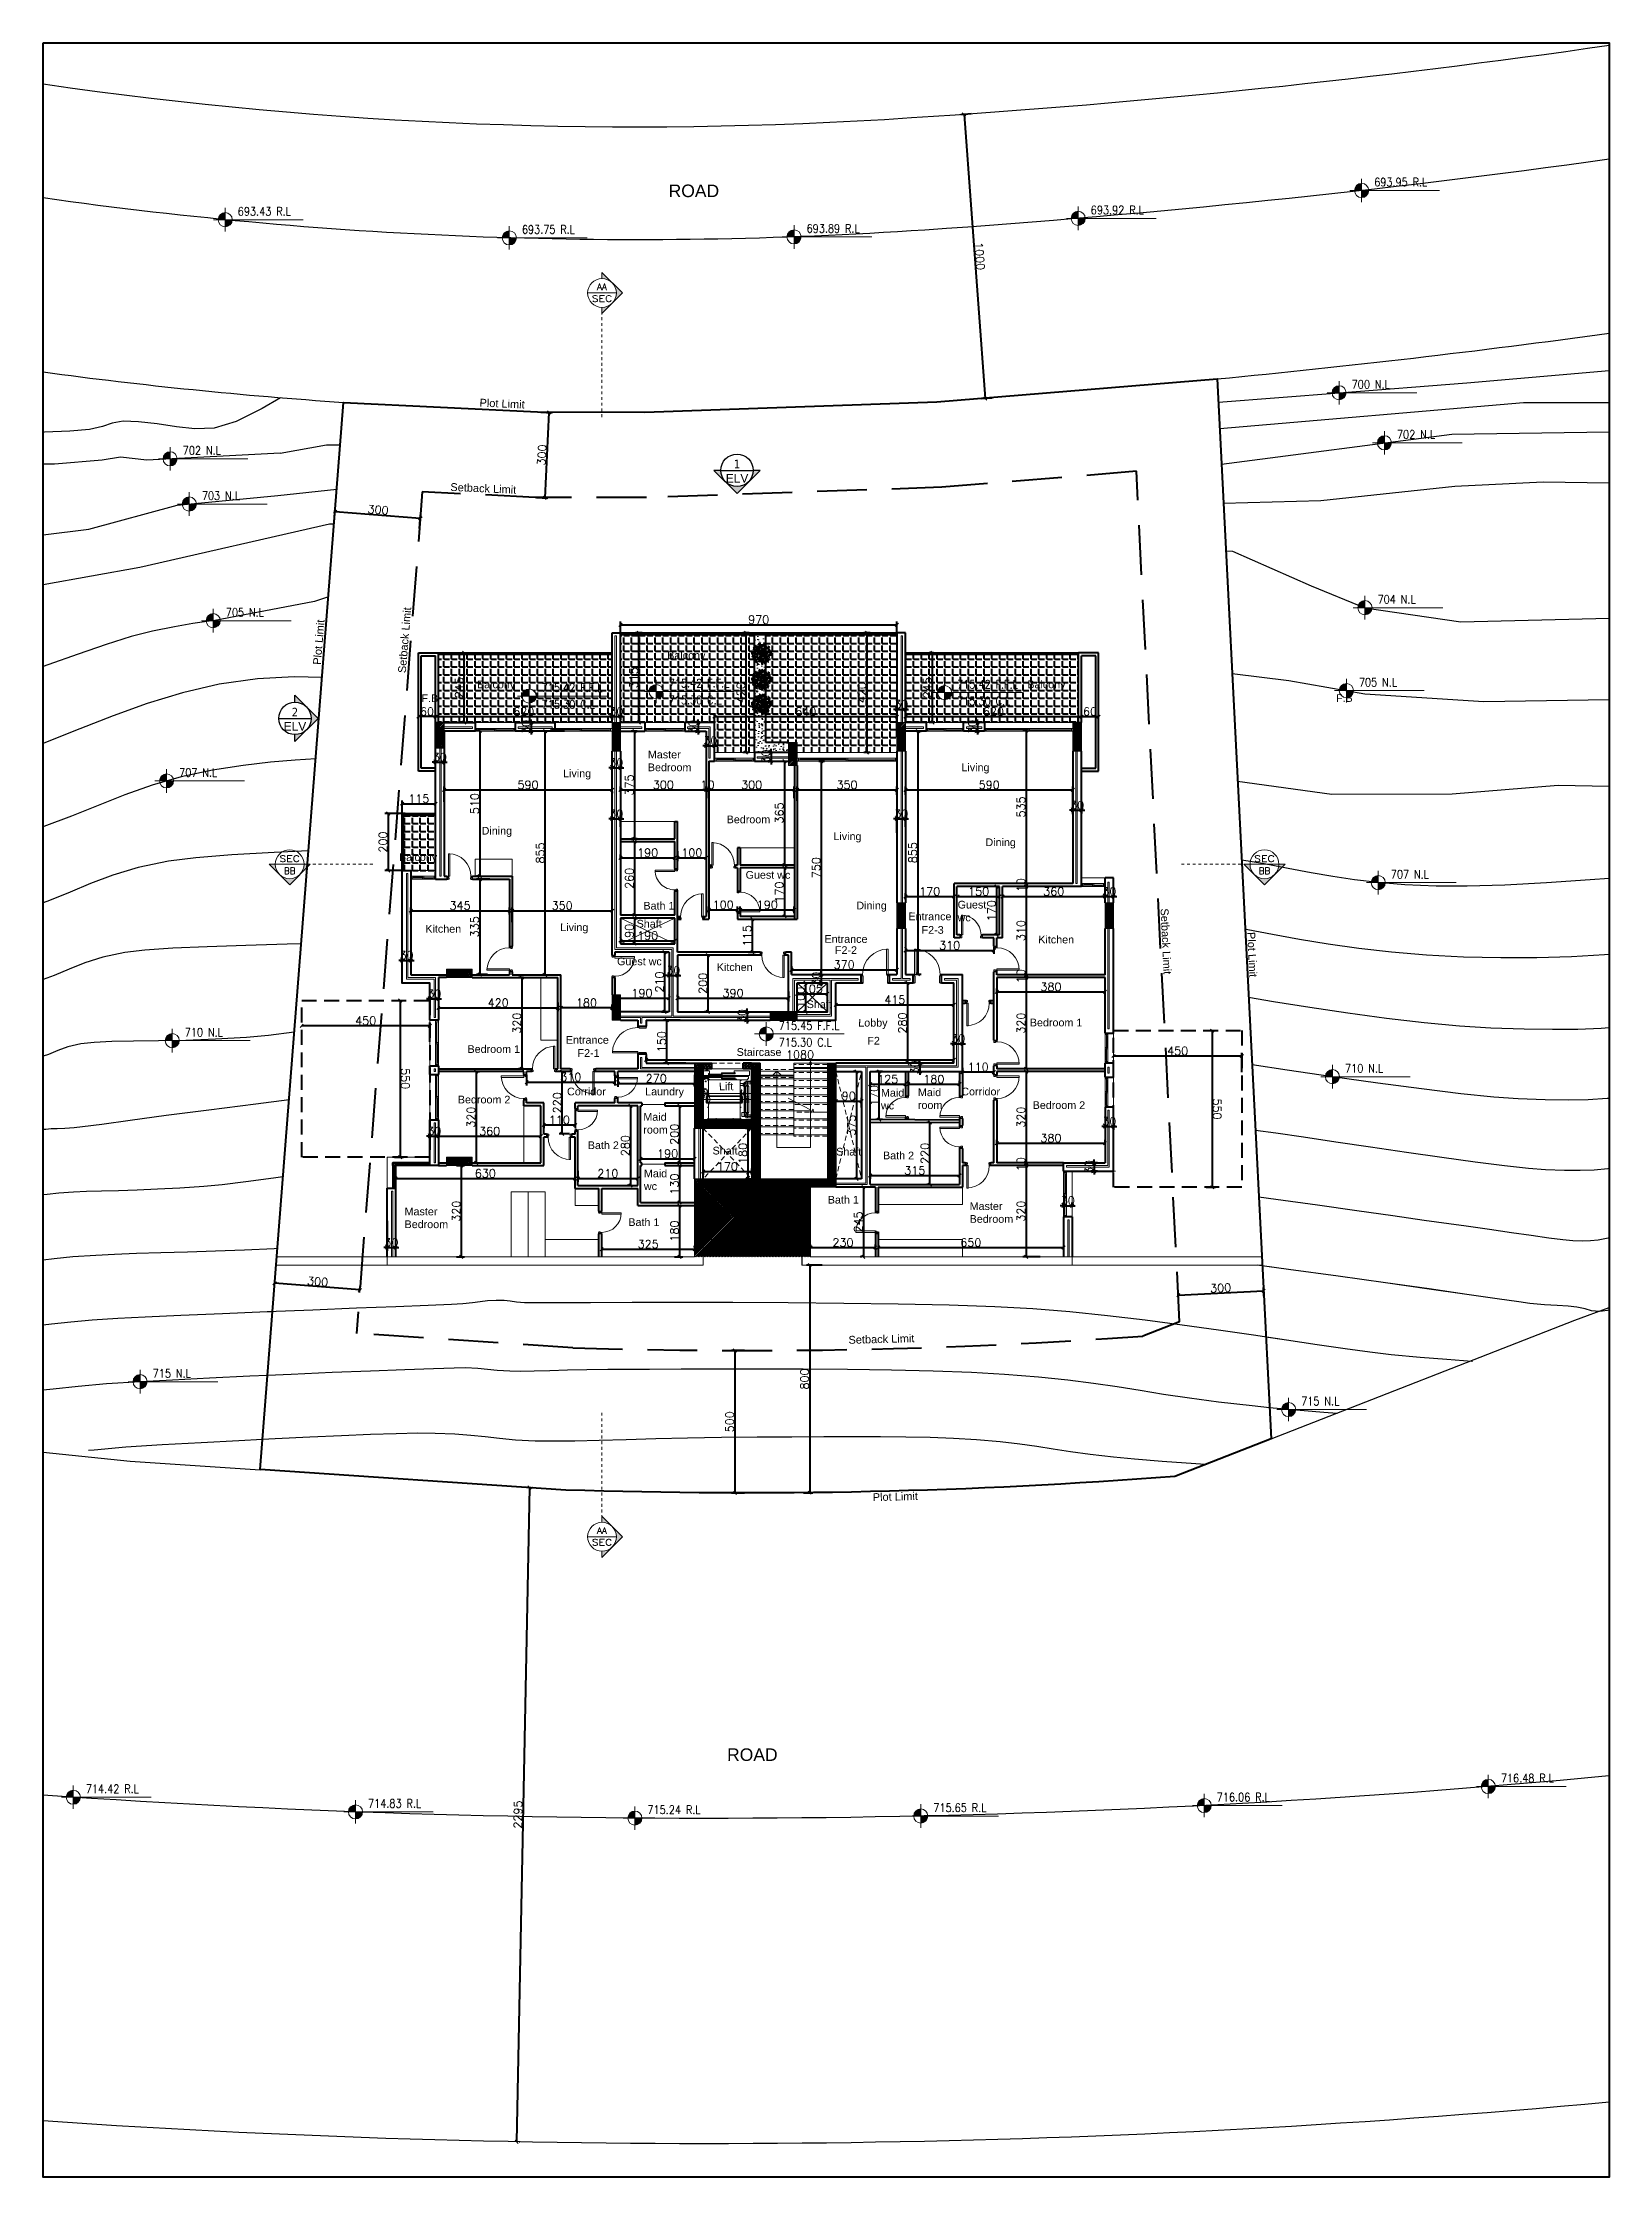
# Model space of a CAD drawing. Header units: metres. Extents: x -322116 to -321123, y -26723 to -26468.
# Drawn here: x -321483.4 to -321428.4, y -26588.9 to -26513.9 of the extents above; entities that cross this region are included whole.
import ezdxf
from ezdxf.enums import TextEntityAlignment as Align

# ---------------------------------------------------------------- set-up
doc = ezdxf.new("R2010")
doc.units = ezdxf.units.M
doc.header["$LTSCALE"] = 7
doc.header["$MEASUREMENT"] = 0
doc.header["$PDMODE"] = 34
doc.header["$PDSIZE"] = 0.5
for name, pattern in [('$0$CENTER', [2, 1.25, -0.25, 0.25, -0.25]), ('1363-TXX-A-XXX-Plots layouts-R02$0$HIDDEN', [0.375, 0.25, -0.125]), ('DASHED', [0.75, 0.5, -0.25]), ('Hidden', [9.525, 6.35, -3.175])]:
    doc.linetypes.add(name, pattern=pattern)
for name, color, linetype, lineweight in [('$0$A-ANNO-IDEN', 2, 'Continuous', 9), ('1363TRXX-AS003$0$A-FLOR-IDEN', 4, 'Continuous', 18), ('A--GLAZ', 132, 'Continuous', 5), ('A-ANNO-TXT3', 6, 'Continuous', 30), ('A-CONV-EVTR', 2, 'Continuous', 18), ('A-DOOR', 134, 'Continuous', 18), ('A-FLOR-HIDN', 9, 'Hidden', 13), ('A-FURN-FIXT', 114, 'Continuous', 9), ('A-GRID-DIMS', 142, 'Continuous', 9), ('A-PATT', 8, 'Continuous', 5), ('A-STRS', 2, 'Continuous', 18), ('A-WALL-BLWO', 7, 'Continuous', 40), ('GREENERY', 93, 'Continuous', 40), ('L-shrub', 74, 'Continuous', 35), ('L-Structure', 5, 'Continuous', 15), ('L-wall', 19, 'Continuous', 15), ('lbl_Circonscription', 6, 'Continuous', 0), ('PATT-CONC', 8, 'Continuous', 9), ('projection plans', 8, 'Continuous', 5), ('XREF-W09-A-ELEV04$0$A--SECT-TILE', 32, 'Continuous', 5)]:
    doc.layers.add(name, color=color, linetype=linetype, lineweight=lineweight)
for name, color, linetype in [('00-LIMIT', 3, 'Continuous'), ('020-HATCH', 7, 'Continuous'), ('22-1-14-ROAD P2PFGC', 5, 'Continuous'), ('AXIS', 1, 'Continuous'), ('CONT-MJR', 4, 'Continuous'), ('CONT-MNR', 8, 'Continuous'), ('POINT_CON', 8, 'Continuous'), ('POINT_ICON', 4, 'Continuous'), ('S-ANNO-TAGS-SECT', 4, 'Continuous')]:
    doc.layers.add(name, color=color, linetype=linetype)
doc.styles.add('$0$EG_SIMPLEX', font='SIMPLEX.shx')
doc.styles.add('1363TRXX-AS003$0$EG_SIMPLEX', font='SIMPLEX.shx')
doc.styles.add('Annotative', font='arial.ttf')
doc.styles.add('EG_SIMPLEX', font='SIMPLEX.shx')
doc.styles.get("Standard").update_dxf_attribs({"font": 'romans.shx', "height": 0.5})
doc.styles.add('TAHOMA', font='tahoma.ttf')
doc.dimstyles.new('ERGA-M-0200', dxfattribs={"dimscale": 1.15, "dimtxt": 0.2, "dimasz": 0.2, "dimexe": 0.1, "dimexo": 0.1, "dimgap": 0.06, "dimtad": 1, "dimdec": 1, "dimlfac": 100, "dimrnd": 5, "dimdsep": 46, "dimtxsty": 'EG_SIMPLEX', "dimblk1": 'OBLIQUE', "dimblk2": 'OBLIQUE', "dimsah": 1, "dimcen": 0.3, "dimclrd": 256, "dimclre": 256, "dimclrt": 2, "dimadec": 0, "dimazin": 0, "dimtfac": 1, "dimtdec": 1, "dimtix": 1, "dimtmove": 2, "dimatfit": 3, "dimldrblk": 'OBLIQUE', "dimfxl": 1, "dimtolj": 1, "dimtzin": 0, "dimarcsym": 0})
pattern_1 = [(0, (-65, 0), (0, 0.275), [0.2, -0.075]), (90, (-65, 0), (-0.275, 0), [0.2, -0.075])]

msp = doc.modelspace()

# ---------------------------------------------------------------- texts
at = {"layer": 'A-ANNO-TXT3', "lineweight": 5, "char_height": 0.27, "attachment_point": 1, "rotation": 359.900829}
for s, insert in [('\\A1;{\\fArial Unicode MS|b0|i0|c0|p34;F2-3}', (-321452.5426, -26544.9487)), ('\\A1;{\\fArial Unicode MS|b0|i0|c0|p34;F2-2}', (-321455.5856, -26545.6573)), ('\\A1;{\\fArial Unicode MS|b0|i0|c0|p34;F2}', (-321454.4484, -26548.8389)), ('\\A1;{\\fArial Unicode MS|b0|i0|c0|p34;F2-1}', (-321464.6253, -26549.2709))]:
    msp.add_mtext_dynamic_manual_height_columns(s, width=4.735794, gutter_width=3.0774, heights=[1.9622], dxfattribs=dict(at, insert=insert))

# ---------------------------------------------------------------- blocks, each defined once
blk = doc.blocks.new('_OBLIQUE')
at = {"color": 0, "linetype": 'ByBlock'}
blk.add_line((-0.5, -0.5), (0.5, 0.5), dxfattribs=at)
blk = doc.blocks.new('*D436')
at = {"layer": 'A-GRID-DIMS', "lineweight": -2, "transparency": 16777216}
for p, q in [((-321725.916, -26721.934), (-321725.513, -26721.954)), ((-321725.628, -26721.948), (-321725.777, -26724.944)), ((-321726.064, -26724.93), (-321725.662, -26724.95))]:
    blk.add_line(p, q, dxfattribs=at)
at = {"layer": 'Defpoints', "color": 0, "transparency": 16777216}
for p in [(-321726.03, -26721.928), (-321726.179, -26724.924), (-321725.777, -26724.944)]:
    blk.add_point(p, dxfattribs=at)
at = {"layer": 'A-GRID-DIMS', "lineweight": -2, "transparency": 16777216, "xscale": 0.115, "yscale": 0.115, "zscale": 0.115}
for p, rotation in [((-321725.628, -26721.948), 87.16214325301205), ((-321725.777, -26724.944), 267.1621432530121)]:
    blk.add_blockref('_OBLIQUE', p, dxfattribs=dict(at, rotation=rotation))
at = {"layer": 'A-GRID-DIMS', "color": 2, "transparency": 16777216, "insert": (-321725.88, -26723.437), "char_height": 0.2875, "attachment_point": 5, "rotation": 87.16214, "style": 'EG_SIMPLEX'}
blk.add_mtext('\\A1;300', dxfattribs=at)
blk = doc.blocks.new('*D437')
at = {"layer": 'A-GRID-DIMS', "lineweight": -2, "transparency": 16777216}
for p, q in [((-321733.167, -26725.787), (-321733.13, -26725.31)), ((-321733.138, -26725.424), (-321730.148, -26725.659)), ((-321730.176, -26726.021), (-321730.139, -26725.544))]:
    blk.add_line(p, q, dxfattribs=at)
at = {"layer": 'Defpoints', "color": 0, "transparency": 16777216}
for p in [(-321733.176, -26725.901), (-321730.148, -26725.659), (-321730.185, -26726.136)]:
    blk.add_point(p, dxfattribs=at)
at = {"layer": 'A-GRID-DIMS', "lineweight": -2, "transparency": 16777216, "xscale": 0.115, "yscale": 0.115, "zscale": 0.115}
for p, rotation in [((-321733.138, -26725.424), 175.5207004065992), ((-321730.148, -26725.659), 355.5207004065992)]:
    blk.add_blockref('_OBLIQUE', p, dxfattribs=dict(at, rotation=rotation))
at = {"layer": 'A-GRID-DIMS', "color": 2, "transparency": 16777216, "insert": (-321731.629, -26725.364), "char_height": 0.2875, "attachment_point": 5, "rotation": 355.5207, "style": 'EG_SIMPLEX'}
blk.add_mtext('\\A1;300', dxfattribs=at)
blk = doc.blocks.new('*D438')
at = {"layer": 'A-GRID-DIMS', "lineweight": -2, "transparency": 16777216}
for p, q in [((-321735.268, -26752.607), (-321735.252, -26752.399)), ((-321732.27, -26752.747), (-321735.261, -26752.513)), ((-321732.277, -26752.841), (-321732.261, -26752.633))]:
    blk.add_line(p, q, dxfattribs=at)
at = {"layer": 'Defpoints', "color": 0, "transparency": 16777216}
for p in [(-321735.277, -26752.721), (-321735.261, -26752.513), (-321732.286, -26752.956)]:
    blk.add_point(p, dxfattribs=at)
at = {"layer": 'A-GRID-DIMS', "lineweight": -2, "transparency": 16777216, "xscale": 0.115, "yscale": 0.115, "zscale": 0.115}
for p, rotation in [((-321735.261, -26752.513), 175.5207004076207), ((-321732.27, -26752.747), 355.5207004076207)]:
    blk.add_blockref('_OBLIQUE', p, dxfattribs=dict(at, rotation=rotation))
at = {"layer": 'A-GRID-DIMS', "color": 2, "transparency": 16777216, "insert": (-321733.751, -26752.453), "char_height": 0.2875, "attachment_point": 5, "rotation": 355.5207, "style": 'EG_SIMPLEX'}
blk.add_mtext('\\A1;300', dxfattribs=at)
blk = doc.blocks.new('*D439')
at = {"layer": 'A-GRID-DIMS', "lineweight": -2, "transparency": 16777216}
for p, q in [((-321718.766, -26754.879), (-321719.22, -26754.879)), ((-321719.105, -26754.879), (-321719.105, -26759.879)), ((-321718.766, -26759.879), (-321719.22, -26759.879))]:
    blk.add_line(p, q, dxfattribs=at)
at = {"layer": 'Defpoints', "color": 0, "transparency": 16777216}
for p in [(-321718.651, -26754.879), (-321719.105, -26759.879), (-321718.651, -26759.879)]:
    blk.add_point(p, dxfattribs=at)
at = {"layer": 'A-GRID-DIMS', "lineweight": -2, "transparency": 16777216, "xscale": 0.115, "yscale": 0.115, "zscale": 0.115}
for p, rotation in [((-321719.105, -26754.879), 90), ((-321719.105, -26759.879), 270)]:
    blk.add_blockref('_OBLIQUE', p, dxfattribs=dict(at, rotation=rotation))
at = {"layer": 'A-GRID-DIMS', "color": 2, "transparency": 16777216, "insert": (-321719.283, -26757.379), "char_height": 0.2875, "attachment_point": 5, "rotation": 90, "style": 'EG_SIMPLEX'}
blk.add_mtext('\\A1;500', dxfattribs=at)
blk = doc.blocks.new('*U22')
blk.add_hatch(color=252).paths.add_polyline_path([(0, -450, 0.414214), (450, 0), (643, 0), (0, -643), (-643, 0), (-450, 0, 0.414214)])
blk.add_line((-450, 0), (450, 0))
blk.add_lwpolyline([(-450, 0), (-643, 0), (0, -643), (643, 0), (450, 0)])
blk.add_circle((0, 0), 450)
at = {"style": 'EG_SIMPLEX', "width": 0.5625}
blk.add_attdef('REF-F-', text='', height=200, dxfattribs=at).set_placement((-321, 92), (321, 92), align=Align.FIT)
at = {"style": 'EG_SIMPLEX'}
blk.add_attdef('NB', text='', height=200, dxfattribs=at).set_placement((0, 32), align=Align.BOTTOM_CENTER)
blk.add_attdef('REF', text='', height=200, dxfattribs=at).set_placement((0, -75), align=Align.TOP_CENTER)
blk = doc.blocks.new('*U34')
blk.add_hatch(color=252).paths.add_polyline_path([(450, 0, -0.414214), (0, -450), (0, -643), (643, 0), (0, 643), (0, 450, -0.414214)])
blk.add_line((-450, 0), (450, 0))
blk.add_lwpolyline([(0, 450), (0, 643), (643, 0), (0, -643), (0, -450)])
blk.add_circle((0, 0), 450)
at = {"style": 'EG_SIMPLEX', "width": 0.5625}
blk.add_attdef('REF-F-', text='', height=200, dxfattribs=at).set_placement((-321, 92), (321, 92), align=Align.FIT)
at = {"style": 'EG_SIMPLEX'}
blk.add_attdef('NB', text='', height=200, dxfattribs=at).set_placement((0, 32), align=Align.BOTTOM_CENTER)
blk.add_attdef('REF', text='', height=200, dxfattribs=at).set_placement((0, -75), align=Align.TOP_CENTER)
blk = doc.blocks.new('*U28')
blk.add_hatch(color=252).paths.add_polyline_path([(0, 450, -0.414214), (450, 0), (643, 0), (0, 643), (-643, 0), (-450, 0, -0.414214)])
blk.add_line((-450, 0), (450, 0))
at = {"linetype": '$0$CENTER'}
blk.add_line((2593, 0), (643, 0), dxfattribs=at)
blk.add_lwpolyline([(-450, 0), (-643, 0), (0, 643), (643, 0), (450, 0)])
blk.add_circle((0, 0), 450)
at = {"style": '$0$EG_SIMPLEX'}
blk.add_attdef('NB', text='', height=200, dxfattribs=at).set_placement((0, 32), align=Align.BOTTOM_CENTER)
at = {"style": '$0$EG_SIMPLEX', "width": 0.5625}
blk.add_attdef('REF-F-', text='', height=200, dxfattribs=at).set_placement((-321, -274), (321, -274), align=Align.FIT)
at = {"style": '$0$EG_SIMPLEX'}
blk.add_attdef('REF', text='', height=200, dxfattribs=at).set_placement((0, -75), align=Align.TOP_CENTER)
blk = doc.blocks.new('*U29')
blk.add_hatch(color=252).paths.add_polyline_path([(0, 450, -0.414214), (450, 0), (643, 0), (0, 643), (-643, 0), (-450, 0, -0.414214)])
blk.add_line((-450, 0), (450, 0))
at = {"linetype": '$0$CENTER'}
blk.add_line((-2593, 0), (-643, 0), dxfattribs=at)
blk.add_lwpolyline([(-450, 0), (-643, 0), (0, 643), (643, 0), (450, 0)])
blk.add_circle((0, 0), 450)
at = {"style": '$0$EG_SIMPLEX'}
blk.add_attdef('NB', text='', height=200, dxfattribs=at).set_placement((0, 32), align=Align.BOTTOM_CENTER)
at = {"style": '$0$EG_SIMPLEX', "width": 0.5625}
blk.add_attdef('REF-F-', text='', height=200, dxfattribs=at).set_placement((-321, -274), (321, -274), align=Align.FIT)
at = {"style": '$0$EG_SIMPLEX'}
blk.add_attdef('REF', text='', height=200, dxfattribs=at).set_placement((0, -75), align=Align.TOP_CENTER)
blk = doc.blocks.new('*U24')
blk.add_hatch(color=252).paths.add_polyline_path([(-450, 0, -0.414214), (0, 450), (0, 643), (-643, 0), (0, -643), (0, -450, -0.414214)])
blk.add_line((-450, 0), (450, 0))
at = {"linetype": '$0$CENTER'}
blk.add_line((0, -3870), (0, -643), dxfattribs=at)
blk.add_lwpolyline([(0, -450), (0, -643), (-643, 0), (0, 643), (0, 450)])
blk.add_circle((0, 0), 450)
at = {"style": '$0$EG_SIMPLEX'}
blk.add_attdef('NB', text='', height=200, dxfattribs=at).set_placement((0, 32), align=Align.BOTTOM_CENTER)
at = {"style": '$0$EG_SIMPLEX', "width": 0.5625}
blk.add_attdef('REF-F-', text='', height=200, dxfattribs=at).set_placement((-321, -274), (321, -274), align=Align.FIT)
at = {"style": '$0$EG_SIMPLEX'}
blk.add_attdef('REF', text='', height=200, dxfattribs=at).set_placement((0, -75), align=Align.TOP_CENTER)
blk = doc.blocks.new('*U23')
blk.add_hatch(color=252).paths.add_polyline_path([(-450, 0, -0.414214), (0, 450), (0, 643), (-643, 0), (0, -643), (0, -450, -0.414214)])
at = {"linetype": '$0$CENTER'}
blk.add_line((0, 3870), (0, 643), dxfattribs=at)
blk.add_line((-450, 0), (450, 0))
blk.add_lwpolyline([(0, -450), (0, -643), (-643, 0), (0, 643), (0, 450)])
blk.add_circle((0, 0), 450)
at = {"style": '$0$EG_SIMPLEX'}
blk.add_attdef('NB', text='', height=200, dxfattribs=at).set_placement((0, 32), align=Align.BOTTOM_CENTER)
at = {"style": '$0$EG_SIMPLEX', "width": 0.5625}
blk.add_attdef('REF-F-', text='', height=200, dxfattribs=at).set_placement((-321, -274), (321, -274), align=Align.FIT)
at = {"style": '$0$EG_SIMPLEX'}
blk.add_attdef('REF', text='', height=200, dxfattribs=at).set_placement((0, -75), align=Align.TOP_CENTER)
blk = doc.blocks.new('*D440')
at = {"layer": 'A-GRID-DIMS', "lineweight": -2, "transparency": 16777216}
for p, q in [((-321703.521, -26753.122), (-321703.536, -26752.821)), ((-321703.53, -26752.936), (-321700.534, -26752.783)), ((-321700.525, -26752.97), (-321700.54, -26752.668))]:
    blk.add_line(p, q, dxfattribs=at)
at = {"layer": 'Defpoints', "color": 0, "transparency": 16777216}
for p in [(-321700.534, -26752.783), (-321703.515, -26753.237), (-321700.519, -26753.084)]:
    blk.add_point(p, dxfattribs=at)
at = {"layer": 'A-GRID-DIMS', "lineweight": -2, "transparency": 16777216, "xscale": 0.115, "yscale": 0.115, "zscale": 0.115}
for p, rotation in [((-321703.53, -26752.936), 182.9106256903366), ((-321700.534, -26752.783), 2.910625690336583)]:
    blk.add_blockref('_OBLIQUE', p, dxfattribs=dict(at, rotation=rotation))
at = {"layer": 'A-GRID-DIMS', "color": 2, "transparency": 16777216, "insert": (-321702.041, -26752.681), "char_height": 0.2875, "attachment_point": 5, "rotation": 2.91063, "style": 'EG_SIMPLEX'}
blk.add_mtext('\\A1;300', dxfattribs=at)
blk = doc.blocks.new('*D441')
at = {"layer": 'A-GRID-DIMS', "lineweight": -2, "transparency": 16777216}
for p, q in [((-321716.033, -26751.884), (-321716.588, -26751.884)), ((-321716.473, -26751.884), (-321716.473, -26759.868)), ((-321716.685, -26759.868), (-321716.358, -26759.868))]:
    blk.add_line(p, q, dxfattribs=at)
at = {"layer": 'Defpoints', "color": 0, "transparency": 16777216}
for p in [(-321715.918, -26751.884, 0), (-321716.8, -26759.868), (-321716.473, -26759.868)]:
    blk.add_point(p, dxfattribs=at)
at = {"layer": 'A-GRID-DIMS', "lineweight": -2, "transparency": 16777216, "xscale": 0.115, "yscale": 0.115, "zscale": 0.115}
for p, rotation in [((-321716.473, -26751.884), 90), ((-321716.473, -26759.868), 270)]:
    blk.add_blockref('_OBLIQUE', p, dxfattribs=dict(at, rotation=rotation))
at = {"layer": 'A-GRID-DIMS', "color": 2, "transparency": 16777216, "insert": (-321716.652, -26755.876), "char_height": 0.2875, "attachment_point": 5, "rotation": 90, "style": 'EG_SIMPLEX'}
blk.add_mtext('\\A1;800', dxfattribs=at)
blk = doc.blocks.new('*U571')
for p, q in [((-250, -50), (-220, -150)), ((-250, -150), (-220, -50)), ((550, -50), (520, -150)), ((550, -150), (520, -50))]:
    blk.add_line(p, q)
for points in [[(445, 640), (445, -50), (495, -50), (495, 640)], [(-265, -40), (-205, -40), (-205, -50), (-265, -50)], [(-265, -160), (-205, -160), (-205, -150), (-265, -150)], [(-220, -150), (-250, -150), (-250, -50), (-220, -50)], [(-195, -50), (-220, -50), (-220, -150), (-175, -150), (-175, -100), (-195, -100), (-195, -50)], [(495, -50), (520, -50), (520, -150), (475, -150), (475, -100), (495, -100), (495, -50)], [(565, -40), (505, -40), (505, -50), (565, -50)], [(565, -160), (505, -160), (505, -150), (565, -150)], [(520, -150), (550, -150), (550, -50), (520, -50)]]:
    blk.add_lwpolyline(points, close=True)
blk.add_arc((495, -50), 690, 90, 180)
blk = doc.blocks.new('*U572')
for p, q in [((-350, -50), (-320, -150)), ((-350, -150), (-320, -50)), ((550, -50), (520, -150)), ((550, -150), (520, -50))]:
    blk.add_line(p, q)
for points in [[(445, 740), (445, -50), (495, -50), (495, 740)], [(-365, -40), (-305, -40), (-305, -50), (-365, -50)], [(-365, -160), (-305, -160), (-305, -150), (-365, -150)], [(-320, -150), (-350, -150), (-350, -50), (-320, -50)], [(-295, -50), (-320, -50), (-320, -150), (-275, -150), (-275, -100), (-295, -100), (-295, -50)], [(495, -50), (520, -50), (520, -150), (475, -150), (475, -100), (495, -100), (495, -50)], [(565, -40), (505, -40), (505, -50), (565, -50)], [(565, -160), (505, -160), (505, -150), (565, -150)], [(520, -150), (550, -150), (550, -50), (520, -50)]]:
    blk.add_lwpolyline(points, close=True)
blk.add_arc((495, -50), 790, 90, 180)
blk = doc.blocks.new('*U64')
for p, q in [((-200, 0), (-170, -300)), ((-200, -300), (-170, 0)), ((800, 0), (770, -300)), ((800, -300), (770, 0))]:
    blk.add_line(p, q)
for points in [[(-95, 890), (-95, 0), (-145, 0), (-145, 890)], [(-215, 10), (-155, 10), (-155, 0), (-215, 0)], [(-170, -300), (-200, -300), (-200, 0), (-170, 0)], [(-145, 0), (-170, 0), (-170, -300), (-125, -300), (-125, -50), (-145, -50), (-145, 0)], [(745, 0), (770, 0), (770, -300), (725, -300), (725, -50), (745, -50), (745, 0)], [(815, 10), (755, 10), (755, 0), (815, 0)], [(770, -300), (800, -300), (800, 0), (770, 0)], [(-215, -310), (-155, -310), (-155, -300), (-215, -300)], [(815, -310), (755, -310), (755, -300), (815, -300)]]:
    blk.add_lwpolyline(points, close=True)
blk.add_arc((-145, 0), 890, 0, 90)
blk = doc.blocks.new('*U575')
for p, q in [((-200, 0), (-170, -300)), ((-200, -300), (-170, 0)), ((800, 0), (770, -300)), ((800, -300), (770, 0))]:
    blk.add_line(p, q)
for points in [[(-95, 890), (-95, 0), (-145, 0), (-145, 890)], [(-215, 10), (-155, 10), (-155, 0), (-215, 0)], [(-170, -300), (-200, -300), (-200, 0), (-170, 0)], [(-145, 0), (-170, 0), (-170, -300), (-125, -300), (-125, -50), (-145, -50), (-145, 0)], [(745, 0), (770, 0), (770, -300), (725, -300), (725, -50), (745, -50), (745, 0)], [(815, 10), (755, 10), (755, 0), (815, 0)], [(770, -300), (800, -300), (800, 0), (770, 0)], [(-215, -310), (-155, -310), (-155, -300), (-215, -300)], [(815, -310), (755, -310), (755, -300), (815, -300)]]:
    blk.add_lwpolyline(points, close=True)
blk.add_arc((-145, 0), 890, 0, 90)
blk = doc.blocks.new('*U44')
for p, q in [((50, 100), (3050, 100)), ((50, 50), (3050, 50)), ((50, 0), (3050, 0)), ((100, 0), (100, 50)), ((100, 25), (1525, 25)), ((1525, 0), (1525, 100)), ((1575, 0), (1575, 100)), ((1575, 75), (3000, 75)), ((3000, 100), (3000, 50))]:
    blk.add_line(p, q)
for points in [[(0, 100), (50, 100), (50, 0), (0, 0)], [(3100, 100), (3050, 100), (3050, 0), (3100, 0)]]:
    blk.add_lwpolyline(points)
blk = doc.blocks.new('*U65')
for p, q in [((50, 100), (3450, 100)), ((50, 50), (3450, 50)), ((50, 0), (3450, 0)), ((100, 0), (100, 50)), ((100, 25), (1725, 25)), ((1725, 0), (1725, 100)), ((1775, 0), (1775, 100)), ((1775, 75), (3400, 75)), ((3400, 100), (3400, 50))]:
    blk.add_line(p, q)
for points in [[(0, 100), (50, 100), (50, 0), (0, 0)], [(3500, 100), (3450, 100), (3450, 0), (3500, 0)]]:
    blk.add_lwpolyline(points)
blk = doc.blocks.new('*U35')
for p, q in [((50, 100), (1250, 100)), ((50, 50), (1250, 50)), ((50, 0), (1250, 0)), ((100, 0), (100, 50)), ((100, 25), (625, 25)), ((625, 0), (625, 100)), ((675, 0), (675, 100)), ((675, 75), (1200, 75)), ((1200, 100), (1200, 50))]:
    blk.add_line(p, q)
for points in [[(0, 100), (50, 100), (50, 0), (0, 0)], [(1300, 100), (1250, 100), (1250, 0), (1300, 0)]]:
    blk.add_lwpolyline(points)
blk = doc.blocks.new('*U570')
for p, q in [((50, 100), (1350, 100)), ((50, 50), (1350, 50)), ((50, 0), (1350, 0)), ((100, 0), (100, 50)), ((100, 25), (675, 25)), ((675, 0), (675, 100)), ((725, 0), (725, 100)), ((725, 75), (1300, 75)), ((1300, 100), (1300, 50))]:
    blk.add_line(p, q)
for points in [[(0, 100), (50, 100), (50, 0), (0, 0)], [(1400, 100), (1350, 100), (1350, 0), (1400, 0)]]:
    blk.add_lwpolyline(points)
blk = doc.blocks.new('*U57')
for p, q in [((50, 100), (2150, 100)), ((50, 50), (2150, 50)), ((50, 0), (2150, 0)), ((100, 0), (100, 50)), ((100, 25), (1075, 25)), ((1075, 0), (1075, 100)), ((1125, 0), (1125, 100)), ((1125, 75), (2100, 75)), ((2100, 100), (2100, 50))]:
    blk.add_line(p, q)
for points in [[(0, 100), (50, 100), (50, 0), (0, 0)], [(2200, 100), (2150, 100), (2150, 0), (2200, 0)]]:
    blk.add_lwpolyline(points)
blk = doc.blocks.new('*U574')
for p, q in [((50, 100), (1550, 100)), ((50, 50), (1550, 50)), ((50, 0), (1550, 0)), ((100, 0), (100, 50)), ((100, 25), (775, 25)), ((775, 0), (775, 100)), ((825, 0), (825, 100)), ((825, 75), (1500, 75)), ((1500, 100), (1500, 50))]:
    blk.add_line(p, q)
for points in [[(0, 100), (50, 100), (50, 0), (0, 0)], [(1600, 100), (1550, 100), (1550, 0), (1600, 0)]]:
    blk.add_lwpolyline(points)
blk = doc.blocks.new('*U15')
for p, q in [((50, 100), (820, 100)), ((50, 50), (820, 50)), ((50, 0), (820, 0)), ((100, 0), (100, 50)), ((100, 25), (410, 25)), ((410, 0), (410, 100)), ((460, 0), (460, 100)), ((460, 75), (770, 75)), ((770, 100), (770, 50))]:
    blk.add_line(p, q)
for points in [[(0, 100), (50, 100), (50, 0), (0, 0)], [(870, 100), (820, 100), (820, 0), (870, 0)]]:
    blk.add_lwpolyline(points)
blk = doc.blocks.new('*D482')
at = {"layer": 'A-GRID-DIMS', "lineweight": -2, "transparency": 16777216}
for p, q in [((-321729.312, -26540.59), (-321729.312, -26540.055)), ((-321729.312, -26540.17), (-321723.412, -26540.17)), ((-321723.412, -26540.224), (-321723.412, -26540.285))]:
    blk.add_line(p, q, dxfattribs=at)
at = {"layer": 'Defpoints', "color": 0, "transparency": 16777216}
for p in [(-321729.312, -26540.705), (-321723.412, -26540.109), (-321723.412, -26540.17)]:
    blk.add_point(p, dxfattribs=at)
at = {"layer": 'A-GRID-DIMS', "lineweight": -2, "transparency": 16777216, "xscale": 0.115, "yscale": 0.115, "zscale": 0.115, "rotation": 180}
blk.add_blockref('_OBLIQUE', (-321729.312, -26540.17), dxfattribs=at)
at = {"layer": 'A-GRID-DIMS', "lineweight": -2, "transparency": 16777216, "xscale": 0.115, "yscale": 0.115, "zscale": 0.115}
blk.add_blockref('_OBLIQUE', (-321723.412, -26540.17), dxfattribs=at)
at = {"layer": 'A-GRID-DIMS', "color": 2, "transparency": 16777216, "insert": (-321726.362, -26539.992), "char_height": 0.2875, "attachment_point": 5, "style": 'EG_SIMPLEX'}
blk.add_mtext('\\A1;590', dxfattribs=at)
blk = doc.blocks.new('*D483')
at = {"layer": 'A-GRID-DIMS', "lineweight": -2, "transparency": 16777216}
for p, q in [((-321723.112, -26540.206), (-321723.112, -26540.055)), ((-321720.112, -26540.206), (-321720.112, -26540.055)), ((-321723.112, -26540.17), (-321720.112, -26540.17))]:
    blk.add_line(p, q, dxfattribs=at)
at = {"layer": 'Defpoints', "color": 0, "transparency": 16777216}
for p in [(-321723.112, -26540.321), (-321720.112, -26540.17), (-321720.112, -26540.321)]:
    blk.add_point(p, dxfattribs=at)
at = {"layer": 'A-GRID-DIMS', "lineweight": -2, "transparency": 16777216, "xscale": 0.115, "yscale": 0.115, "zscale": 0.115, "rotation": 180}
blk.add_blockref('_OBLIQUE', (-321723.112, -26540.17), dxfattribs=at)
at = {"layer": 'A-GRID-DIMS', "lineweight": -2, "transparency": 16777216, "xscale": 0.115, "yscale": 0.115, "zscale": 0.115}
blk.add_blockref('_OBLIQUE', (-321720.112, -26540.17), dxfattribs=at)
at = {"layer": 'A-GRID-DIMS', "color": 2, "transparency": 16777216, "insert": (-321721.612, -26539.992), "char_height": 0.2875, "attachment_point": 5, "style": 'EG_SIMPLEX'}
blk.add_mtext('\\A1;300', dxfattribs=at)
blk = doc.blocks.new('*D484')
at = {"layer": 'A-GRID-DIMS', "lineweight": -2, "transparency": 16777216}
for p, q in [((-321720.112, -26540.206), (-321720.112, -26540.055)), ((-321720.012, -26540.458), (-321720.012, -26540.055)), ((-321720.112, -26540.17), (-321720.227, -26540.17)), ((-321720.112, -26540.17), (-321720.012, -26540.17)), ((-321720.012, -26540.17), (-321719.897, -26540.17))]:
    blk.add_line(p, q, dxfattribs=at)
at = {"layer": 'Defpoints', "color": 0, "transparency": 16777216}
for p in [(-321720.112, -26540.321), (-321720.012, -26540.17), (-321720.012, -26540.573)]:
    blk.add_point(p, dxfattribs=at)
at = {"layer": 'A-GRID-DIMS', "lineweight": -2, "transparency": 16777216, "xscale": 0.115, "yscale": 0.115, "zscale": 0.115}
blk.add_blockref('_OBLIQUE', (-321720.112, -26540.17), dxfattribs=at)
at = {"layer": 'A-GRID-DIMS', "lineweight": -2, "transparency": 16777216, "xscale": 0.115, "yscale": 0.115, "zscale": 0.115, "rotation": 180}
blk.add_blockref('_OBLIQUE', (-321720.012, -26540.17), dxfattribs=at)
at = {"layer": 'A-GRID-DIMS', "color": 2, "transparency": 16777216, "insert": (-321720.062, -26539.992), "char_height": 0.2875, "attachment_point": 5, "style": 'EG_SIMPLEX'}
blk.add_mtext('\\A1;10', dxfattribs=at)
blk = doc.blocks.new('*D485')
at = {"layer": 'A-GRID-DIMS', "lineweight": -2, "transparency": 16777216}
for p, q in [((-321720.012, -26540.458), (-321720.012, -26540.055)), ((-321717.012, -26540.458), (-321717.012, -26540.055)), ((-321720.012, -26540.17), (-321717.012, -26540.17))]:
    blk.add_line(p, q, dxfattribs=at)
at = {"layer": 'Defpoints', "color": 0, "transparency": 16777216}
for p in [(-321720.012, -26540.573), (-321717.012, -26540.17), (-321717.012, -26540.573)]:
    blk.add_point(p, dxfattribs=at)
at = {"layer": 'A-GRID-DIMS', "lineweight": -2, "transparency": 16777216, "xscale": 0.115, "yscale": 0.115, "zscale": 0.115, "rotation": 180}
blk.add_blockref('_OBLIQUE', (-321720.012, -26540.17), dxfattribs=at)
at = {"layer": 'A-GRID-DIMS', "lineweight": -2, "transparency": 16777216, "xscale": 0.115, "yscale": 0.115, "zscale": 0.115}
blk.add_blockref('_OBLIQUE', (-321717.012, -26540.17), dxfattribs=at)
at = {"layer": 'A-GRID-DIMS', "color": 2, "transparency": 16777216, "insert": (-321718.512, -26539.992), "char_height": 0.2875, "attachment_point": 5, "style": 'EG_SIMPLEX'}
blk.add_mtext('\\A1;300', dxfattribs=at)
blk = doc.blocks.new('*D486')
at = {"layer": 'A-GRID-DIMS', "lineweight": -2, "transparency": 16777216}
for p, q in [((-321716.912, -26540.552), (-321716.912, -26540.055)), ((-321713.412, -26540.343), (-321713.412, -26540.055)), ((-321716.912, -26540.17), (-321713.412, -26540.17))]:
    blk.add_line(p, q, dxfattribs=at)
at = {"layer": 'Defpoints', "color": 0, "transparency": 16777216}
for p in [(-321716.912, -26540.667), (-321713.412, -26540.17), (-321713.412, -26540.458)]:
    blk.add_point(p, dxfattribs=at)
at = {"layer": 'A-GRID-DIMS', "lineweight": -2, "transparency": 16777216, "xscale": 0.115, "yscale": 0.115, "zscale": 0.115, "rotation": 180}
blk.add_blockref('_OBLIQUE', (-321716.912, -26540.17), dxfattribs=at)
at = {"layer": 'A-GRID-DIMS', "lineweight": -2, "transparency": 16777216, "xscale": 0.115, "yscale": 0.115, "zscale": 0.115}
blk.add_blockref('_OBLIQUE', (-321713.412, -26540.17), dxfattribs=at)
at = {"layer": 'A-GRID-DIMS', "color": 2, "transparency": 16777216, "insert": (-321715.162, -26539.992), "char_height": 0.2875, "attachment_point": 5, "style": 'EG_SIMPLEX'}
blk.add_mtext('\\A1;350', dxfattribs=at)
blk = doc.blocks.new('*D487')
at = {"layer": 'A-GRID-DIMS', "lineweight": -2, "transparency": 16777216}
for p, q in [((-321713.412, -26541.187), (-321713.527, -26541.187)), ((-321713.412, -26541.672), (-321713.412, -26541.072)), ((-321713.412, -26541.187), (-321713.112, -26541.187)), ((-321713.112, -26541.466), (-321713.112, -26541.072)), ((-321713.112, -26541.187), (-321712.997, -26541.187))]:
    blk.add_line(p, q, dxfattribs=at)
at = {"layer": 'Defpoints', "color": 0, "transparency": 16777216}
for p in [(-321713.112, -26541.187), (-321713.412, -26541.787), (-321713.112, -26541.581)]:
    blk.add_point(p, dxfattribs=at)
at = {"layer": 'A-GRID-DIMS', "lineweight": -2, "transparency": 16777216, "xscale": 0.115, "yscale": 0.115, "zscale": 0.115}
blk.add_blockref('_OBLIQUE', (-321713.412, -26541.187), dxfattribs=at)
at = {"layer": 'A-GRID-DIMS', "lineweight": -2, "transparency": 16777216, "xscale": 0.115, "yscale": 0.115, "zscale": 0.115, "rotation": 180}
blk.add_blockref('_OBLIQUE', (-321713.112, -26541.187), dxfattribs=at)
at = {"layer": 'A-GRID-DIMS', "color": 2, "transparency": 16777216, "insert": (-321713.262, -26541.009), "char_height": 0.2875, "attachment_point": 5, "style": 'EG_SIMPLEX'}
blk.add_mtext('\\A1;30', dxfattribs=at)
blk = doc.blocks.new('*D488')
at = {"layer": 'A-GRID-DIMS', "lineweight": -2, "transparency": 16777216}
for p, q in [((-321713.112, -26540.343), (-321713.112, -26540.055)), ((-321707.229, -26541.025), (-321707.229, -26540.055)), ((-321713.112, -26540.17), (-321707.229, -26540.17))]:
    blk.add_line(p, q, dxfattribs=at)
at = {"layer": 'Defpoints', "color": 0, "transparency": 16777216}
for p in [(-321713.112, -26540.458), (-321707.229, -26540.17), (-321707.229, -26541.14)]:
    blk.add_point(p, dxfattribs=at)
at = {"layer": 'A-GRID-DIMS', "lineweight": -2, "transparency": 16777216, "xscale": 0.115, "yscale": 0.115, "zscale": 0.115, "rotation": 180}
blk.add_blockref('_OBLIQUE', (-321713.112, -26540.17), dxfattribs=at)
at = {"layer": 'A-GRID-DIMS', "lineweight": -2, "transparency": 16777216, "xscale": 0.115, "yscale": 0.115, "zscale": 0.115}
blk.add_blockref('_OBLIQUE', (-321707.229, -26540.17), dxfattribs=at)
at = {"layer": 'A-GRID-DIMS', "color": 2, "transparency": 16777216, "insert": (-321710.17, -26539.992), "char_height": 0.2875, "attachment_point": 5, "style": 'EG_SIMPLEX'}
blk.add_mtext('\\A1;590', dxfattribs=at)
blk = doc.blocks.new('*D489')
at = {"layer": 'A-GRID-DIMS', "lineweight": -2, "transparency": 16777216}
for p, q in [((-321728.051, -26538.098), (-321728.172, -26538.098)), ((-321728.057, -26538.098), (-321728.057, -26543.202)), ((-321728.051, -26543.202), (-321728.172, -26543.202))]:
    blk.add_line(p, q, dxfattribs=at)
at = {"layer": 'Defpoints', "color": 0, "transparency": 16777216}
for p in [(-321727.936, -26538.098), (-321728.057, -26543.202), (-321727.936, -26543.202)]:
    blk.add_point(p, dxfattribs=at)
at = {"layer": 'A-GRID-DIMS', "lineweight": -2, "transparency": 16777216, "xscale": 0.115, "yscale": 0.115, "zscale": 0.115}
for p, rotation in [((-321728.057, -26538.098), 90), ((-321728.057, -26543.202), 270)]:
    blk.add_blockref('_OBLIQUE', p, dxfattribs=dict(at, rotation=rotation))
at = {"layer": 'A-GRID-DIMS', "color": 2, "transparency": 16777216, "insert": (-321728.235, -26540.65), "char_height": 0.2875, "attachment_point": 5, "rotation": 90, "style": 'EG_SIMPLEX'}
blk.add_mtext('\\A1;510', dxfattribs=at)
blk = doc.blocks.new('*D490')
at = {"layer": 'A-GRID-DIMS', "lineweight": -2, "transparency": 16777216}
for p, q in [((-321727.71, -26543.302), (-321728.172, -26543.302)), ((-321728.057, -26543.302), (-321728.057, -26546.648)), ((-321727.789, -26546.648), (-321728.172, -26546.648))]:
    blk.add_line(p, q, dxfattribs=at)
at = {"layer": 'Defpoints', "color": 0, "transparency": 16777216}
for p in [(-321727.595, -26543.302), (-321728.057, -26546.648), (-321727.674, -26546.648)]:
    blk.add_point(p, dxfattribs=at)
at = {"layer": 'A-GRID-DIMS', "lineweight": -2, "transparency": 16777216, "xscale": 0.115, "yscale": 0.115, "zscale": 0.115}
for p, rotation in [((-321728.057, -26543.302), 90), ((-321728.057, -26546.648), 270)]:
    blk.add_blockref('_OBLIQUE', p, dxfattribs=dict(at, rotation=rotation))
at = {"layer": 'A-GRID-DIMS', "color": 2, "transparency": 16777216, "insert": (-321728.235, -26544.975), "char_height": 0.2875, "attachment_point": 5, "rotation": 90, "style": 'EG_SIMPLEX'}
blk.add_mtext('\\A1;335', dxfattribs=at)
blk = doc.blocks.new('*D491')
at = {"layer": 'A-GRID-DIMS', "lineweight": -2, "transparency": 16777216}
for p, q in [((-321726.524, -26546.758), (-321726.693, -26546.758)), ((-321726.578, -26546.758), (-321726.578, -26549.958)), ((-321726.524, -26549.958), (-321726.693, -26549.958))]:
    blk.add_line(p, q, dxfattribs=at)
at = {"layer": 'Defpoints', "color": 0, "transparency": 16777216}
for p in [(-321726.409, -26546.758), (-321726.578, -26549.958), (-321726.409, -26549.958, 0)]:
    blk.add_point(p, dxfattribs=at)
at = {"layer": 'A-GRID-DIMS', "lineweight": -2, "transparency": 16777216, "xscale": 0.115, "yscale": 0.115, "zscale": 0.115}
for p, rotation in [((-321726.578, -26546.758), 90), ((-321726.578, -26549.958), 270)]:
    blk.add_blockref('_OBLIQUE', p, dxfattribs=dict(at, rotation=rotation))
at = {"layer": 'A-GRID-DIMS', "color": 2, "transparency": 16777216, "insert": (-321726.756, -26548.358), "char_height": 0.2875, "attachment_point": 5, "rotation": 90, "style": 'EG_SIMPLEX'}
blk.add_mtext('\\A1;320', dxfattribs=at)
blk = doc.blocks.new('*D492')
at = {"layer": 'A-GRID-DIMS', "lineweight": -2, "transparency": 16777216}
for p, q in [((-321728.187, -26550.058), (-321728.187, -26553.258)), ((-321728.105, -26550.058), (-321728.072, -26550.058)), ((-321728.105, -26553.258), (-321728.072, -26553.258))]:
    blk.add_line(p, q, dxfattribs=at)
at = {"layer": 'Defpoints', "color": 0, "transparency": 16777216}
for p in [(-321728.22, -26550.058, 0), (-321728.22, -26553.258), (-321728.187, -26553.258)]:
    blk.add_point(p, dxfattribs=at)
at = {"layer": 'A-GRID-DIMS', "lineweight": -2, "transparency": 16777216, "xscale": 0.115, "yscale": 0.115, "zscale": 0.115}
for p, rotation in [((-321728.187, -26550.058), 90), ((-321728.187, -26553.258), 270)]:
    blk.add_blockref('_OBLIQUE', p, dxfattribs=dict(at, rotation=rotation))
at = {"layer": 'A-GRID-DIMS', "color": 2, "transparency": 16777216, "insert": (-321728.365, -26551.658), "char_height": 0.2875, "attachment_point": 5, "rotation": 90, "style": 'EG_SIMPLEX'}
blk.add_mtext('\\A1;320', dxfattribs=at)
blk = doc.blocks.new('*D493')
at = {"layer": 'A-GRID-DIMS', "lineweight": -2, "transparency": 16777216}
for p, q in [((-321725.082, -26538.108), (-321725.872, -26538.108)), ((-321725.757, -26546.658), (-321725.757, -26538.108)), ((-321725.782, -26546.658), (-321725.872, -26546.658))]:
    blk.add_line(p, q, dxfattribs=at)
at = {"layer": 'Defpoints', "color": 0, "transparency": 16777216}
for p in [(-321725.757, -26538.108), (-321724.967, -26538.108), (-321725.667, -26546.658)]:
    blk.add_point(p, dxfattribs=at)
at = {"layer": 'A-GRID-DIMS', "lineweight": -2, "transparency": 16777216, "xscale": 0.115, "yscale": 0.115, "zscale": 0.115}
for p, rotation in [((-321725.757, -26538.108), 90), ((-321725.757, -26546.658), 270)]:
    blk.add_blockref('_OBLIQUE', p, dxfattribs=dict(at, rotation=rotation))
at = {"layer": 'A-GRID-DIMS', "color": 2, "transparency": 16777216, "insert": (-321725.936, -26542.383), "char_height": 0.2875, "attachment_point": 5, "rotation": 90, "style": 'EG_SIMPLEX'}
blk.add_mtext('\\A1;855', dxfattribs=at)
blk = doc.blocks.new('*D494')
at = {"layer": 'A-GRID-DIMS', "lineweight": -2, "transparency": 16777216}
for p, q in [((-321722.53, -26538.108), (-321722.743, -26538.108)), ((-321722.628, -26538.108), (-321722.628, -26541.883)), ((-321722.53, -26541.883), (-321722.743, -26541.883))]:
    blk.add_line(p, q, dxfattribs=at)
at = {"layer": 'Defpoints', "color": 0, "transparency": 16777216}
for p in [(-321722.415, -26538.108), (-321722.628, -26541.883), (-321722.415, -26541.883)]:
    blk.add_point(p, dxfattribs=at)
at = {"layer": 'A-GRID-DIMS', "lineweight": -2, "transparency": 16777216, "xscale": 0.115, "yscale": 0.115, "zscale": 0.115}
for p, rotation in [((-321722.628, -26538.108), 90), ((-321722.628, -26541.883), 270)]:
    blk.add_blockref('_OBLIQUE', p, dxfattribs=dict(at, rotation=rotation))
at = {"layer": 'A-GRID-DIMS', "color": 2, "transparency": 16777216, "insert": (-321722.806, -26539.996), "char_height": 0.2875, "attachment_point": 5, "rotation": 90, "style": 'EG_SIMPLEX'}
blk.add_mtext('\\A1;375', dxfattribs=at)
blk = doc.blocks.new('*D495')
at = {"layer": 'A-GRID-DIMS', "lineweight": -2, "transparency": 16777216}
for p, q in [((-321729.512, -26552.33), (-321729.512, -26552.214)), ((-321729.512, -26552.329), (-321725.912, -26552.329)), ((-321725.912, -26552.33), (-321725.912, -26552.214))]:
    blk.add_line(p, q, dxfattribs=at)
at = {"layer": 'Defpoints', "color": 0, "transparency": 16777216}
for p in [(-321729.512, -26552.445), (-321725.912, -26552.329), (-321725.912, -26552.445)]:
    blk.add_point(p, dxfattribs=at)
at = {"layer": 'A-GRID-DIMS', "lineweight": -2, "transparency": 16777216, "xscale": 0.115, "yscale": 0.115, "zscale": 0.115, "rotation": 180}
blk.add_blockref('_OBLIQUE', (-321729.512, -26552.329), dxfattribs=at)
at = {"layer": 'A-GRID-DIMS', "lineweight": -2, "transparency": 16777216, "xscale": 0.115, "yscale": 0.115, "zscale": 0.115}
blk.add_blockref('_OBLIQUE', (-321725.912, -26552.329), dxfattribs=at)
at = {"layer": 'A-GRID-DIMS', "color": 2, "transparency": 16777216, "insert": (-321727.712, -26552.151), "char_height": 0.2875, "attachment_point": 5, "style": 'EG_SIMPLEX'}
blk.add_mtext('\\A1;360', dxfattribs=at)
blk = doc.blocks.new('*D496')
at = {"layer": 'A-GRID-DIMS', "lineweight": -2, "transparency": 16777216}
for p, q in [((-321726.917, -26544.811), (-321726.917, -26544.295)), ((-321726.917, -26544.41), (-321723.412, -26544.41)), ((-321723.412, -26544.811), (-321723.412, -26544.295))]:
    blk.add_line(p, q, dxfattribs=at)
at = {"layer": 'Defpoints', "color": 0, "transparency": 16777216}
for p in [(-321723.412, -26544.41), (-321726.917, -26544.926), (-321723.412, -26544.926)]:
    blk.add_point(p, dxfattribs=at)
at = {"layer": 'A-GRID-DIMS', "lineweight": -2, "transparency": 16777216, "xscale": 0.115, "yscale": 0.115, "zscale": 0.115, "rotation": 180}
blk.add_blockref('_OBLIQUE', (-321726.917, -26544.41), dxfattribs=at)
at = {"layer": 'A-GRID-DIMS', "lineweight": -2, "transparency": 16777216, "xscale": 0.115, "yscale": 0.115, "zscale": 0.115}
blk.add_blockref('_OBLIQUE', (-321723.412, -26544.41), dxfattribs=at)
at = {"layer": 'A-GRID-DIMS', "color": 2, "transparency": 16777216, "insert": (-321725.164, -26544.232), "char_height": 0.2875, "attachment_point": 5, "style": 'EG_SIMPLEX'}
blk.add_mtext('\\A1;350', dxfattribs=at)
blk = doc.blocks.new('*D497')
at = {"layer": 'A-GRID-DIMS', "lineweight": -2, "transparency": 16777216}
for p, q in [((-321716.146, -26539.158), (-321715.953, -26539.158)), ((-321716.068, -26539.158), (-321716.068, -26546.646)), ((-321716.146, -26546.646), (-321715.953, -26546.646))]:
    blk.add_line(p, q, dxfattribs=at)
at = {"layer": 'Defpoints', "color": 0, "transparency": 16777216}
for p in [(-321716.261, -26539.158), (-321716.261, -26546.646), (-321716.068, -26546.646)]:
    blk.add_point(p, dxfattribs=at)
at = {"layer": 'A-GRID-DIMS', "lineweight": -2, "transparency": 16777216, "xscale": 0.115, "yscale": 0.115, "zscale": 0.115}
for p, rotation in [((-321716.068, -26539.158), 90), ((-321716.068, -26546.646), 270)]:
    blk.add_blockref('_OBLIQUE', p, dxfattribs=dict(at, rotation=rotation))
at = {"layer": 'A-GRID-DIMS', "color": 2, "transparency": 16777216, "insert": (-321716.246, -26542.902), "char_height": 0.2875, "attachment_point": 5, "rotation": 90, "style": 'EG_SIMPLEX'}
blk.add_mtext('\\A1;750', dxfattribs=at)
blk = doc.blocks.new('*D498')
at = {"layer": 'A-GRID-DIMS', "lineweight": -2, "transparency": 16777216}
for p, q in [((-321717.175, -26542.908), (-321717.476, -26542.908)), ((-321717.361, -26542.908), (-321717.361, -26544.608)), ((-321717.175, -26544.608), (-321717.476, -26544.608))]:
    blk.add_line(p, q, dxfattribs=at)
at = {"layer": 'Defpoints', "color": 0, "transparency": 16777216}
for p in [(-321717.06, -26542.908), (-321717.361, -26544.608), (-321717.06, -26544.608)]:
    blk.add_point(p, dxfattribs=at)
at = {"layer": 'A-GRID-DIMS', "lineweight": -2, "transparency": 16777216, "xscale": 0.115, "yscale": 0.115, "zscale": 0.115}
for p, rotation in [((-321717.361, -26542.908), 90), ((-321717.361, -26544.608), 270)]:
    blk.add_blockref('_OBLIQUE', p, dxfattribs=dict(at, rotation=rotation))
at = {"layer": 'A-GRID-DIMS', "color": 2, "transparency": 16777216, "insert": (-321717.54, -26543.758), "char_height": 0.2875, "attachment_point": 5, "rotation": 90, "style": 'EG_SIMPLEX'}
blk.add_mtext('\\A1;170', dxfattribs=at)
blk = doc.blocks.new('*D499')
at = {"layer": 'A-GRID-DIMS', "lineweight": -2, "transparency": 16777216}
for p, q in [((-321720.012, -26544.493), (-321720.012, -26544.266)), ((-321720.012, -26544.381), (-321719.012, -26544.381)), ((-321719.012, -26544.493), (-321719.012, -26544.266))]:
    blk.add_line(p, q, dxfattribs=at)
at = {"layer": 'Defpoints', "color": 0, "transparency": 16777216}
for p in [(-321719.012, -26544.381), (-321720.012, -26544.608), (-321719.012, -26544.608)]:
    blk.add_point(p, dxfattribs=at)
at = {"layer": 'A-GRID-DIMS', "lineweight": -2, "transparency": 16777216, "xscale": 0.115, "yscale": 0.115, "zscale": 0.115, "rotation": 180}
blk.add_blockref('_OBLIQUE', (-321720.012, -26544.381), dxfattribs=at)
at = {"layer": 'A-GRID-DIMS', "lineweight": -2, "transparency": 16777216, "xscale": 0.115, "yscale": 0.115, "zscale": 0.115}
blk.add_blockref('_OBLIQUE', (-321719.012, -26544.381), dxfattribs=at)
at = {"layer": 'A-GRID-DIMS', "color": 2, "transparency": 16777216, "insert": (-321719.512, -26544.202), "char_height": 0.2875, "attachment_point": 5, "style": 'EG_SIMPLEX'}
blk.add_mtext('\\A1;100', dxfattribs=at)
blk = doc.blocks.new('*D500')
at = {"layer": 'A-GRID-DIMS', "lineweight": -2, "transparency": 16777216}
for p, q in [((-321718.912, -26544.493), (-321718.912, -26544.266)), ((-321718.912, -26544.381), (-321717.012, -26544.381)), ((-321717.012, -26544.493), (-321717.012, -26544.266))]:
    blk.add_line(p, q, dxfattribs=at)
at = {"layer": 'Defpoints', "color": 0, "transparency": 16777216}
for p in [(-321717.012, -26544.381), (-321718.912, -26544.608), (-321717.012, -26544.608)]:
    blk.add_point(p, dxfattribs=at)
at = {"layer": 'A-GRID-DIMS', "lineweight": -2, "transparency": 16777216, "xscale": 0.115, "yscale": 0.115, "zscale": 0.115, "rotation": 180}
blk.add_blockref('_OBLIQUE', (-321718.912, -26544.381), dxfattribs=at)
at = {"layer": 'A-GRID-DIMS', "lineweight": -2, "transparency": 16777216, "xscale": 0.115, "yscale": 0.115, "zscale": 0.115}
blk.add_blockref('_OBLIQUE', (-321717.012, -26544.381), dxfattribs=at)
at = {"layer": 'A-GRID-DIMS', "color": 2, "transparency": 16777216, "insert": (-321717.962, -26544.202), "char_height": 0.2875, "attachment_point": 5, "style": 'EG_SIMPLEX'}
blk.add_mtext('\\A1;190', dxfattribs=at)
blk = doc.blocks.new('*D501')
at = {"layer": 'A-GRID-DIMS', "lineweight": -2, "transparency": 16777216}
for p, q in [((-321721.569, -26545.868), (-321721.569, -26547.958)), ((-321721.53, -26545.868), (-321721.454, -26545.868)), ((-321721.673, -26547.958), (-321721.454, -26547.958))]:
    blk.add_line(p, q, dxfattribs=at)
at = {"layer": 'Defpoints', "color": 0, "transparency": 16777216}
for p in [(-321721.645, -26545.868), (-321721.788, -26547.958), (-321721.569, -26547.958)]:
    blk.add_point(p, dxfattribs=at)
at = {"layer": 'A-GRID-DIMS', "lineweight": -2, "transparency": 16777216, "xscale": 0.115, "yscale": 0.115, "zscale": 0.115}
for p, rotation in [((-321721.569, -26545.868), 90), ((-321721.569, -26547.958), 270)]:
    blk.add_blockref('_OBLIQUE', p, dxfattribs=dict(at, rotation=rotation))
at = {"layer": 'A-GRID-DIMS', "color": 2, "transparency": 16777216, "insert": (-321721.747, -26546.913), "char_height": 0.2875, "attachment_point": 5, "rotation": 90, "style": 'EG_SIMPLEX'}
blk.add_mtext('\\A1;210', dxfattribs=at)
blk = doc.blocks.new('*D502')
at = {"layer": 'A-GRID-DIMS', "lineweight": -2, "transparency": 16777216}
for p, q in [((-321723.312, -26547.142), (-321723.312, -26547.597)), ((-321723.312, -26547.482), (-321721.412, -26547.482)), ((-321721.412, -26547.377), (-321721.412, -26547.367))]:
    blk.add_line(p, q, dxfattribs=at)
at = {"layer": 'Defpoints', "color": 0, "transparency": 16777216}
for p in [(-321723.312, -26547.027), (-321721.412, -26547.482), (-321721.412, -26547.492, 0)]:
    blk.add_point(p, dxfattribs=at)
at = {"layer": 'A-GRID-DIMS', "lineweight": -2, "transparency": 16777216, "xscale": 0.115, "yscale": 0.115, "zscale": 0.115, "rotation": 180}
blk.add_blockref('_OBLIQUE', (-321723.312, -26547.482), dxfattribs=at)
at = {"layer": 'A-GRID-DIMS', "lineweight": -2, "transparency": 16777216, "xscale": 0.115, "yscale": 0.115, "zscale": 0.115}
blk.add_blockref('_OBLIQUE', (-321721.412, -26547.482), dxfattribs=at)
at = {"layer": 'A-GRID-DIMS', "color": 2, "transparency": 16777216, "insert": (-321722.362, -26547.304), "char_height": 0.2875, "attachment_point": 5, "style": 'EG_SIMPLEX'}
blk.add_mtext('\\A1;190', dxfattribs=at)
blk = doc.blocks.new('*D503')
at = {"layer": 'A-GRID-DIMS', "lineweight": -2, "transparency": 16777216}
for p, q in [((-321722.212, -26549.643), (-321722.212, -26549.528)), ((-321722.212, -26549.643), (-321711.412, -26549.643)), ((-321711.412, -26549.643), (-321711.412, -26549.528))]:
    blk.add_line(p, q, dxfattribs=at)
at = {"layer": 'Defpoints', "color": 0, "transparency": 16777216}
for p in [(-321722.212, -26549.758, 0), (-321711.412, -26549.643), (-321711.412, -26549.758)]:
    blk.add_point(p, dxfattribs=at)
at = {"layer": 'A-GRID-DIMS', "lineweight": -2, "transparency": 16777216, "xscale": 0.115, "yscale": 0.115, "zscale": 0.115, "rotation": 180}
blk.add_blockref('_OBLIQUE', (-321722.212, -26549.643), dxfattribs=at)
at = {"layer": 'A-GRID-DIMS', "lineweight": -2, "transparency": 16777216, "xscale": 0.115, "yscale": 0.115, "zscale": 0.115}
blk.add_blockref('_OBLIQUE', (-321711.412, -26549.643), dxfattribs=at)
at = {"layer": 'A-GRID-DIMS', "color": 2, "transparency": 16777216, "insert": (-321716.812, -26549.465), "char_height": 0.2875, "attachment_point": 5, "style": 'EG_SIMPLEX'}
blk.add_mtext('\\A1;1080', dxfattribs=at)
blk = doc.blocks.new('*D504')
at = {"layer": 'A-GRID-DIMS', "lineweight": -2, "transparency": 16777216}
for p, q in [((-321721.024, -26548.258), (-321721.608, -26548.258)), ((-321721.493, -26549.758), (-321721.493, -26548.258)), ((-321720.824, -26549.758), (-321721.608, -26549.758))]:
    blk.add_line(p, q, dxfattribs=at)
at = {"layer": 'Defpoints', "color": 0, "transparency": 16777216}
for p in [(-321721.493, -26548.258), (-321720.909, -26548.258), (-321720.709, -26549.758)]:
    blk.add_point(p, dxfattribs=at)
at = {"layer": 'A-GRID-DIMS', "lineweight": -2, "transparency": 16777216, "xscale": 0.115, "yscale": 0.115, "zscale": 0.115}
for p, rotation in [((-321721.493, -26548.258), 90), ((-321721.493, -26549.758), 270)]:
    blk.add_blockref('_OBLIQUE', p, dxfattribs=dict(at, rotation=rotation))
at = {"layer": 'A-GRID-DIMS', "color": 2, "transparency": 16777216, "insert": (-321721.671, -26549.008), "char_height": 0.2875, "attachment_point": 5, "rotation": 90, "style": 'EG_SIMPLEX'}
blk.add_mtext('\\A1;150', dxfattribs=at)
blk = doc.blocks.new('*D505')
at = {"layer": 'A-GRID-DIMS', "lineweight": -2, "transparency": 16777216}
for p, q in [((-321724.612, -26553.544), (-321724.612, -26553.926)), ((-321724.612, -26553.811), (-321722.512, -26553.811)), ((-321722.512, -26553.833), (-321722.512, -26553.696))]:
    blk.add_line(p, q, dxfattribs=at)
at = {"layer": 'Defpoints', "color": 0, "transparency": 16777216}
for p in [(-321724.612, -26553.429, 0), (-321722.512, -26553.811), (-321722.512, -26553.948)]:
    blk.add_point(p, dxfattribs=at)
at = {"layer": 'A-GRID-DIMS', "lineweight": -2, "transparency": 16777216, "xscale": 0.115, "yscale": 0.115, "zscale": 0.115, "rotation": 180}
blk.add_blockref('_OBLIQUE', (-321724.612, -26553.811), dxfattribs=at)
at = {"layer": 'A-GRID-DIMS', "lineweight": -2, "transparency": 16777216, "xscale": 0.115, "yscale": 0.115, "zscale": 0.115}
blk.add_blockref('_OBLIQUE', (-321722.512, -26553.811), dxfattribs=at)
at = {"layer": 'A-GRID-DIMS', "color": 2, "transparency": 16777216, "insert": (-321723.562, -26553.632), "char_height": 0.2875, "attachment_point": 5, "style": 'EG_SIMPLEX'}
blk.add_mtext('\\A1;210', dxfattribs=at)
blk = doc.blocks.new('*D506')
at = {"layer": 'A-GRID-DIMS', "lineweight": -2, "transparency": 16777216}
for p, q in [((-321722.778, -26551.258), (-321722.884, -26551.258)), ((-321722.769, -26551.258), (-321722.769, -26554.058)), ((-321722.778, -26554.058), (-321722.884, -26554.058))]:
    blk.add_line(p, q, dxfattribs=at)
at = {"layer": 'Defpoints', "color": 0, "transparency": 16777216}
for p in [(-321722.663, -26551.258, 0), (-321722.769, -26554.058), (-321722.663, -26554.058)]:
    blk.add_point(p, dxfattribs=at)
at = {"layer": 'A-GRID-DIMS', "lineweight": -2, "transparency": 16777216, "xscale": 0.115, "yscale": 0.115, "zscale": 0.115}
for p, rotation in [((-321722.769, -26551.258), 90), ((-321722.769, -26554.058), 270)]:
    blk.add_blockref('_OBLIQUE', p, dxfattribs=dict(at, rotation=rotation))
at = {"layer": 'A-GRID-DIMS', "color": 2, "transparency": 16777216, "insert": (-321722.947, -26552.658), "char_height": 0.2875, "attachment_point": 5, "rotation": 90, "style": 'EG_SIMPLEX'}
blk.add_mtext('\\A1;280', dxfattribs=at)
blk = doc.blocks.new('*D507')
at = {"layer": 'A-GRID-DIMS', "lineweight": -2, "transparency": 16777216}
for p, q in [((-321723.412, -26541.187), (-321723.527, -26541.187)), ((-321723.412, -26541.672), (-321723.412, -26541.072)), ((-321723.412, -26541.187), (-321723.112, -26541.187)), ((-321723.112, -26541.466), (-321723.112, -26541.072)), ((-321723.112, -26541.187), (-321722.997, -26541.187))]:
    blk.add_line(p, q, dxfattribs=at)
at = {"layer": 'Defpoints', "color": 0, "transparency": 16777216}
for p in [(-321723.112, -26541.187), (-321723.412, -26541.787), (-321723.112, -26541.581)]:
    blk.add_point(p, dxfattribs=at)
at = {"layer": 'A-GRID-DIMS', "lineweight": -2, "transparency": 16777216, "xscale": 0.115, "yscale": 0.115, "zscale": 0.115}
blk.add_blockref('_OBLIQUE', (-321723.412, -26541.187), dxfattribs=at)
at = {"layer": 'A-GRID-DIMS', "lineweight": -2, "transparency": 16777216, "xscale": 0.115, "yscale": 0.115, "zscale": 0.115, "rotation": 180}
blk.add_blockref('_OBLIQUE', (-321723.112, -26541.187), dxfattribs=at)
at = {"layer": 'A-GRID-DIMS', "color": 2, "transparency": 16777216, "insert": (-321723.262, -26541.009), "char_height": 0.2875, "attachment_point": 5, "style": 'EG_SIMPLEX'}
blk.add_mtext('\\A1;30', dxfattribs=at)
blk = doc.blocks.new('*D508')
at = {"layer": 'A-GRID-DIMS', "lineweight": -2, "transparency": 16777216}
for p, q in [((-321721.157, -26551.258), (-321720.928, -26551.258)), ((-321721.043, -26551.258), (-321721.043, -26553.258)), ((-321721.157, -26553.258), (-321720.928, -26553.258))]:
    blk.add_line(p, q, dxfattribs=at)
at = {"layer": 'Defpoints', "color": 0, "transparency": 16777216}
for p in [(-321721.272, -26551.258, 0), (-321721.272, -26553.258, 0), (-321721.043, -26553.258)]:
    blk.add_point(p, dxfattribs=at)
at = {"layer": 'A-GRID-DIMS', "lineweight": -2, "transparency": 16777216, "xscale": 0.115, "yscale": 0.115, "zscale": 0.115}
for p, rotation in [((-321721.043, -26551.258), 90), ((-321721.043, -26553.258), 270)]:
    blk.add_blockref('_OBLIQUE', p, dxfattribs=dict(at, rotation=rotation))
at = {"layer": 'A-GRID-DIMS', "color": 2, "transparency": 16777216, "insert": (-321721.221, -26552.258), "char_height": 0.2875, "attachment_point": 5, "rotation": 90, "style": 'EG_SIMPLEX'}
blk.add_mtext('\\A1;200', dxfattribs=at)
blk = doc.blocks.new('*D509')
at = {"layer": 'A-GRID-DIMS', "lineweight": -2, "transparency": 16777216}
for p, q in [((-321721.157, -26553.358), (-321720.928, -26553.358)), ((-321721.043, -26553.358), (-321721.043, -26554.658)), ((-321721.157, -26554.658), (-321720.928, -26554.658))]:
    blk.add_line(p, q, dxfattribs=at)
at = {"layer": 'Defpoints', "color": 0, "transparency": 16777216}
for p in [(-321721.272, -26553.358, 0), (-321721.272, -26554.658, 0), (-321721.043, -26554.658)]:
    blk.add_point(p, dxfattribs=at)
at = {"layer": 'A-GRID-DIMS', "lineweight": -2, "transparency": 16777216, "xscale": 0.115, "yscale": 0.115, "zscale": 0.115}
for p, rotation in [((-321721.043, -26553.358), 90), ((-321721.043, -26554.658), 270)]:
    blk.add_blockref('_OBLIQUE', p, dxfattribs=dict(at, rotation=rotation))
at = {"layer": 'A-GRID-DIMS', "color": 2, "transparency": 16777216, "insert": (-321721.221, -26554.008), "char_height": 0.2875, "attachment_point": 5, "rotation": 90, "style": 'EG_SIMPLEX'}
blk.add_mtext('\\A1;130', dxfattribs=at)
blk = doc.blocks.new('*D510')
at = {"layer": 'A-GRID-DIMS', "lineweight": -2, "transparency": 16777216}
for p, q in [((-321721.216, -26554.758), (-321720.928, -26554.758)), ((-321721.043, -26554.758), (-321721.043, -26556.558)), ((-321721.216, -26556.558), (-321720.928, -26556.558))]:
    blk.add_line(p, q, dxfattribs=at)
at = {"layer": 'Defpoints', "color": 0, "transparency": 16777216}
for p in [(-321721.331, -26554.758, 0), (-321721.331, -26556.558), (-321721.043, -26556.558)]:
    blk.add_point(p, dxfattribs=at)
at = {"layer": 'A-GRID-DIMS', "lineweight": -2, "transparency": 16777216, "xscale": 0.115, "yscale": 0.115, "zscale": 0.115}
for p, rotation in [((-321721.043, -26554.758), 90), ((-321721.043, -26556.558), 270)]:
    blk.add_blockref('_OBLIQUE', p, dxfattribs=dict(at, rotation=rotation))
at = {"layer": 'A-GRID-DIMS', "color": 2, "transparency": 16777216, "insert": (-321721.221, -26555.658), "char_height": 0.2875, "attachment_point": 5, "rotation": 90, "style": 'EG_SIMPLEX'}
blk.add_mtext('\\A1;180', dxfattribs=at)
blk = doc.blocks.new('*D511')
at = {"layer": 'A-GRID-DIMS', "lineweight": -2, "transparency": 16777216}
for p, q in [((-321722.733, -26541.983), (-321722.743, -26541.983)), ((-321722.628, -26541.983), (-321722.628, -26544.568)), ((-321722.733, -26544.568), (-321722.743, -26544.568))]:
    blk.add_line(p, q, dxfattribs=at)
at = {"layer": 'Defpoints', "color": 0, "transparency": 16777216}
for p in [(-321722.618, -26541.983), (-321722.628, -26544.568), (-321722.618, -26544.568)]:
    blk.add_point(p, dxfattribs=at)
at = {"layer": 'A-GRID-DIMS', "lineweight": -2, "transparency": 16777216, "xscale": 0.115, "yscale": 0.115, "zscale": 0.115}
for p, rotation in [((-321722.628, -26541.983), 90), ((-321722.628, -26544.568), 270)]:
    blk.add_blockref('_OBLIQUE', p, dxfattribs=dict(at, rotation=rotation))
at = {"layer": 'A-GRID-DIMS', "color": 2, "transparency": 16777216, "insert": (-321722.806, -26543.275), "char_height": 0.2875, "attachment_point": 5, "rotation": 90, "style": 'EG_SIMPLEX'}
blk.add_mtext('\\A1;260', dxfattribs=at)
blk = doc.blocks.new('*D512')
at = {"layer": 'A-GRID-DIMS', "lineweight": -2, "transparency": 16777216}
for p, q in [((-321723.112, -26542.561), (-321723.112, -26542.438)), ((-321723.112, -26542.553), (-321721.212, -26542.553)), ((-321721.212, -26542.561), (-321721.212, -26542.438))]:
    blk.add_line(p, q, dxfattribs=at)
at = {"layer": 'Defpoints', "color": 0, "transparency": 16777216}
for p in [(-321723.112, -26542.676), (-321721.212, -26542.553), (-321721.212, -26542.676)]:
    blk.add_point(p, dxfattribs=at)
at = {"layer": 'A-GRID-DIMS', "lineweight": -2, "transparency": 16777216, "xscale": 0.115, "yscale": 0.115, "zscale": 0.115, "rotation": 180}
blk.add_blockref('_OBLIQUE', (-321723.112, -26542.553), dxfattribs=at)
at = {"layer": 'A-GRID-DIMS', "lineweight": -2, "transparency": 16777216, "xscale": 0.115, "yscale": 0.115, "zscale": 0.115}
blk.add_blockref('_OBLIQUE', (-321721.212, -26542.553), dxfattribs=at)
at = {"layer": 'A-GRID-DIMS', "color": 2, "transparency": 16777216, "insert": (-321722.162, -26542.375), "char_height": 0.2875, "attachment_point": 5, "style": 'EG_SIMPLEX'}
blk.add_mtext('\\A1;190', dxfattribs=at)
blk = doc.blocks.new('*U573')
for p, q in [((50, 100), (1000, 100)), ((50, 50), (1000, 50)), ((50, 0), (1000, 0)), ((100, 0), (100, 50)), ((100, 25), (500, 25)), ((500, 0), (500, 100)), ((550, 0), (550, 100)), ((550, 75), (950, 75)), ((950, 100), (950, 50))]:
    blk.add_line(p, q)
for points in [[(0, 100), (50, 100), (50, 0), (0, 0)], [(1050, 100), (1000, 100), (1000, 0), (1050, 0)]]:
    blk.add_lwpolyline(points)
blk = doc.blocks.new('*D513')
at = {"layer": 'A-GRID-DIMS', "lineweight": -2, "transparency": 16777216}
for p, q in [((-321708.852, -26538.083), (-321708.989, -26538.083)), ((-321708.874, -26538.083), (-321708.874, -26543.458)), ((-321708.852, -26543.458), (-321708.989, -26543.458))]:
    blk.add_line(p, q, dxfattribs=at)
at = {"layer": 'Defpoints', "color": 0, "transparency": 16777216}
for p in [(-321708.737, -26538.083), (-321708.874, -26543.458), (-321708.737, -26543.458)]:
    blk.add_point(p, dxfattribs=at)
at = {"layer": 'A-GRID-DIMS', "lineweight": -2, "transparency": 16777216, "xscale": 0.115, "yscale": 0.115, "zscale": 0.115}
for p, rotation in [((-321708.874, -26538.083), 90), ((-321708.874, -26543.458), 270)]:
    blk.add_blockref('_OBLIQUE', p, dxfattribs=dict(at, rotation=rotation))
at = {"layer": 'A-GRID-DIMS', "color": 2, "transparency": 16777216, "insert": (-321709.053, -26540.771), "char_height": 0.2875, "attachment_point": 5, "rotation": 90, "style": 'EG_SIMPLEX'}
blk.add_mtext('\\A1;535', dxfattribs=at)
blk = doc.blocks.new('*D514')
at = {"layer": 'A-GRID-DIMS', "lineweight": -2, "transparency": 16777216}
for p, q in [((-321708.852, -26543.458), (-321708.989, -26543.458)), ((-321708.626, -26543.558), (-321708.989, -26543.558)), ((-321708.874, -26543.458), (-321708.874, -26543.343)), ((-321708.874, -26543.458), (-321708.874, -26543.558)), ((-321708.874, -26543.558), (-321708.874, -26543.673))]:
    blk.add_line(p, q, dxfattribs=at)
at = {"layer": 'Defpoints', "color": 0, "transparency": 16777216}
for p in [(-321708.874, -26543.558), (-321708.737, -26543.458), (-321708.511, -26543.558)]:
    blk.add_point(p, dxfattribs=at)
at = {"layer": 'A-GRID-DIMS', "lineweight": -2, "transparency": 16777216, "xscale": 0.115, "yscale": 0.115, "zscale": 0.115}
for p, rotation in [((-321708.874, -26543.458), 270), ((-321708.874, -26543.558), 90)]:
    blk.add_blockref('_OBLIQUE', p, dxfattribs=dict(at, rotation=rotation))
at = {"layer": 'A-GRID-DIMS', "color": 2, "transparency": 16777216, "insert": (-321709.053, -26543.508), "char_height": 0.2875, "attachment_point": 5, "rotation": 90, "style": 'EG_SIMPLEX'}
blk.add_mtext('\\A1;10', dxfattribs=at)
blk = doc.blocks.new('*D515')
at = {"layer": 'A-GRID-DIMS', "lineweight": -2, "transparency": 16777216}
for p, q in [((-321708.626, -26543.558), (-321708.989, -26543.558)), ((-321708.874, -26543.558), (-321708.874, -26546.658)), ((-321708.626, -26546.658), (-321708.989, -26546.658))]:
    blk.add_line(p, q, dxfattribs=at)
at = {"layer": 'Defpoints', "color": 0, "transparency": 16777216}
for p in [(-321708.511, -26543.558), (-321708.874, -26546.658), (-321708.511, -26546.658)]:
    blk.add_point(p, dxfattribs=at)
at = {"layer": 'A-GRID-DIMS', "lineweight": -2, "transparency": 16777216, "xscale": 0.115, "yscale": 0.115, "zscale": 0.115}
for p, rotation in [((-321708.874, -26543.558), 90), ((-321708.874, -26546.658), 270)]:
    blk.add_blockref('_OBLIQUE', p, dxfattribs=dict(at, rotation=rotation))
at = {"layer": 'A-GRID-DIMS', "color": 2, "transparency": 16777216, "insert": (-321709.053, -26545.108), "char_height": 0.2875, "attachment_point": 5, "rotation": 90, "style": 'EG_SIMPLEX'}
blk.add_mtext('\\A1;310', dxfattribs=at)
blk = doc.blocks.new('*D516')
at = {"layer": 'A-GRID-DIMS', "lineweight": -2, "transparency": 16777216}
for p, q in [((-321708.626, -26546.658), (-321708.989, -26546.658)), ((-321708.481, -26546.758), (-321708.989, -26546.758)), ((-321708.874, -26546.658), (-321708.874, -26546.543)), ((-321708.874, -26546.658), (-321708.874, -26546.758)), ((-321708.874, -26546.758), (-321708.874, -26546.873))]:
    blk.add_line(p, q, dxfattribs=at)
at = {"layer": 'Defpoints', "color": 0, "transparency": 16777216}
for p in [(-321708.874, -26546.758), (-321708.511, -26546.658), (-321708.366, -26546.758)]:
    blk.add_point(p, dxfattribs=at)
at = {"layer": 'A-GRID-DIMS', "lineweight": -2, "transparency": 16777216, "xscale": 0.115, "yscale": 0.115, "zscale": 0.115}
for p, rotation in [((-321708.874, -26546.658), 270), ((-321708.874, -26546.758), 90)]:
    blk.add_blockref('_OBLIQUE', p, dxfattribs=dict(at, rotation=rotation))
at = {"layer": 'A-GRID-DIMS', "color": 2, "transparency": 16777216, "insert": (-321709.053, -26546.708), "char_height": 0.2875, "attachment_point": 5, "rotation": 90, "style": 'EG_SIMPLEX'}
blk.add_mtext('\\A1;10', dxfattribs=at)
blk = doc.blocks.new('*D442')
at = {"layer": 'A-GRID-DIMS', "lineweight": -2, "transparency": 16777216}
for p, q in [((-321708.481, -26546.758), (-321708.989, -26546.758)), ((-321708.874, -26546.758), (-321708.874, -26549.958)), ((-321708.618, -26549.958), (-321708.989, -26549.958))]:
    blk.add_line(p, q, dxfattribs=at)
at = {"layer": 'Defpoints', "color": 0, "transparency": 16777216}
for p in [(-321708.366, -26546.758), (-321708.874, -26549.958), (-321708.503, -26549.958)]:
    blk.add_point(p, dxfattribs=at)
at = {"layer": 'A-GRID-DIMS', "lineweight": -2, "transparency": 16777216, "xscale": 0.115, "yscale": 0.115, "zscale": 0.115}
for p, rotation in [((-321708.874, -26546.758), 90), ((-321708.874, -26549.958), 270)]:
    blk.add_blockref('_OBLIQUE', p, dxfattribs=dict(at, rotation=rotation))
at = {"layer": 'A-GRID-DIMS', "color": 2, "transparency": 16777216, "insert": (-321709.053, -26548.358), "char_height": 0.2875, "attachment_point": 5, "rotation": 90, "style": 'EG_SIMPLEX'}
blk.add_mtext('\\A1;320', dxfattribs=at)
blk = doc.blocks.new('*D443')
at = {"layer": 'A-GRID-DIMS', "lineweight": -2, "transparency": 16777216}
for p, q in [((-321714.641, -26554.12), (-321714.703, -26554.12)), ((-321714.588, -26554.12), (-321714.588, -26556.558)), ((-321714.641, -26556.558), (-321714.703, -26556.558))]:
    blk.add_line(p, q, dxfattribs=at)
at = {"layer": 'Defpoints', "color": 0, "transparency": 16777216}
for p in [(-321714.526, -26554.12), (-321714.588, -26556.558), (-321714.526, -26556.558, 0)]:
    blk.add_point(p, dxfattribs=at)
at = {"layer": 'A-GRID-DIMS', "lineweight": -2, "transparency": 16777216, "xscale": 0.115, "yscale": 0.115, "zscale": 0.115}
for p, rotation in [((-321714.588, -26554.12), 90), ((-321714.588, -26556.558), 270)]:
    blk.add_blockref('_OBLIQUE', p, dxfattribs=dict(at, rotation=rotation))
at = {"layer": 'A-GRID-DIMS', "color": 2, "transparency": 16777216, "insert": (-321714.766, -26555.339), "char_height": 0.2875, "attachment_point": 5, "rotation": 90, "style": 'EG_SIMPLEX'}
blk.add_mtext('\\A1;245', dxfattribs=at)
blk = doc.blocks.new('*D444')
at = {"layer": 'A-GRID-DIMS', "lineweight": -2, "transparency": 16777216}
for p, q in [((-321712.257, -26551.842), (-321712.363, -26551.842)), ((-321712.248, -26554.02), (-321712.248, -26551.842)), ((-321712.27, -26554.02), (-321712.363, -26554.02))]:
    blk.add_line(p, q, dxfattribs=at)
at = {"layer": 'Defpoints', "color": 0, "transparency": 16777216}
for p in [(-321712.248, -26551.842), (-321712.142, -26551.842), (-321712.155, -26554.02)]:
    blk.add_point(p, dxfattribs=at)
at = {"layer": 'A-GRID-DIMS', "lineweight": -2, "transparency": 16777216, "xscale": 0.115, "yscale": 0.115, "zscale": 0.115}
for p, rotation in [((-321712.248, -26551.842), 90), ((-321712.248, -26554.02), 270)]:
    blk.add_blockref('_OBLIQUE', p, dxfattribs=dict(at, rotation=rotation))
at = {"layer": 'A-GRID-DIMS', "color": 2, "transparency": 16777216, "insert": (-321712.426, -26552.931), "char_height": 0.2875, "attachment_point": 5, "rotation": 90, "style": 'EG_SIMPLEX'}
blk.add_mtext('\\A1;220', dxfattribs=at)
blk = doc.blocks.new('*D445')
at = {"layer": 'A-GRID-DIMS', "lineweight": -2, "transparency": 16777216}
for p, q in [((-321713.919, -26550.058), (-321714.148, -26550.058)), ((-321714.033, -26551.742), (-321714.033, -26550.058)), ((-321713.919, -26551.742), (-321714.148, -26551.742))]:
    blk.add_line(p, q, dxfattribs=at)
at = {"layer": 'Defpoints', "color": 0, "transparency": 16777216}
for p in [(-321714.033, -26550.058), (-321713.804, -26550.058), (-321713.804, -26551.742)]:
    blk.add_point(p, dxfattribs=at)
at = {"layer": 'A-GRID-DIMS', "lineweight": -2, "transparency": 16777216, "xscale": 0.115, "yscale": 0.115, "zscale": 0.115}
for p, rotation in [((-321714.033, -26550.058), 90), ((-321714.033, -26551.742), 270)]:
    blk.add_blockref('_OBLIQUE', p, dxfattribs=dict(at, rotation=rotation))
at = {"layer": 'A-GRID-DIMS', "color": 2, "transparency": 16777216, "insert": (-321714.211, -26550.9), "char_height": 0.2875, "attachment_point": 5, "rotation": 90, "style": 'EG_SIMPLEX'}
blk.add_mtext('\\A1;170', dxfattribs=at)
blk = doc.blocks.new('*D446')
at = {"layer": 'A-GRID-DIMS', "lineweight": -2, "transparency": 16777216}
for p, q in [((-321714.352, -26553.707), (-321711.212, -26553.707)), ((-321714.352, -26553.744), (-321714.352, -26553.822)), ((-321711.212, -26553.744), (-321711.212, -26553.822))]:
    blk.add_line(p, q, dxfattribs=at)
at = {"layer": 'Defpoints', "color": 0, "transparency": 16777216}
for p in [(-321714.352, -26553.629, 0), (-321711.212, -26553.629), (-321711.212, -26553.707)]:
    blk.add_point(p, dxfattribs=at)
at = {"layer": 'A-GRID-DIMS', "lineweight": -2, "transparency": 16777216, "xscale": 0.115, "yscale": 0.115, "zscale": 0.115, "rotation": 180}
blk.add_blockref('_OBLIQUE', (-321714.352, -26553.707), dxfattribs=at)
at = {"layer": 'A-GRID-DIMS', "lineweight": -2, "transparency": 16777216, "xscale": 0.115, "yscale": 0.115, "zscale": 0.115}
blk.add_blockref('_OBLIQUE', (-321711.212, -26553.707), dxfattribs=at)
at = {"layer": 'A-GRID-DIMS', "color": 2, "transparency": 16777216, "insert": (-321712.782, -26553.529), "char_height": 0.2875, "attachment_point": 5, "style": 'EG_SIMPLEX'}
blk.add_mtext('\\A1;315', dxfattribs=at)
blk = doc.blocks.new('*D447')
at = {"layer": 'A-GRID-DIMS', "lineweight": -2, "transparency": 16777216}
for p, q in [((-321713.075, -26546.946), (-321713.153, -26546.946)), ((-321713.038, -26546.946), (-321713.038, -26549.758)), ((-321713.075, -26549.758), (-321713.153, -26549.758))]:
    blk.add_line(p, q, dxfattribs=at)
at = {"layer": 'Defpoints', "color": 0, "transparency": 16777216}
for p in [(-321712.96, -26546.946), (-321713.038, -26549.758), (-321712.96, -26549.758, 0)]:
    blk.add_point(p, dxfattribs=at)
at = {"layer": 'A-GRID-DIMS', "lineweight": -2, "transparency": 16777216, "xscale": 0.115, "yscale": 0.115, "zscale": 0.115}
for p, rotation in [((-321713.038, -26546.946), 90), ((-321713.038, -26549.758), 270)]:
    blk.add_blockref('_OBLIQUE', p, dxfattribs=dict(at, rotation=rotation))
at = {"layer": 'A-GRID-DIMS', "color": 2, "transparency": 16777216, "insert": (-321713.216, -26548.352), "char_height": 0.2875, "attachment_point": 5, "rotation": 90, "style": 'EG_SIMPLEX'}
blk.add_mtext('\\A1;280', dxfattribs=at)
blk = doc.blocks.new('*D448')
at = {"layer": 'A-GRID-DIMS', "lineweight": -2, "transparency": 16777216}
for p, q in [((-321713.012, -26550.479), (-321713.012, -26550.387)), ((-321713.012, -26550.502), (-321711.212, -26550.502)), ((-321711.212, -26550.479), (-321711.212, -26550.387))]:
    blk.add_line(p, q, dxfattribs=at)
at = {"layer": 'Defpoints', "color": 0, "transparency": 16777216}
for p in [(-321711.212, -26550.502), (-321713.012, -26550.594), (-321711.212, -26550.594)]:
    blk.add_point(p, dxfattribs=at)
at = {"layer": 'A-GRID-DIMS', "lineweight": -2, "transparency": 16777216, "xscale": 0.115, "yscale": 0.115, "zscale": 0.115, "rotation": 180}
blk.add_blockref('_OBLIQUE', (-321713.012, -26550.502), dxfattribs=at)
at = {"layer": 'A-GRID-DIMS', "lineweight": -2, "transparency": 16777216, "xscale": 0.115, "yscale": 0.115, "zscale": 0.115}
blk.add_blockref('_OBLIQUE', (-321711.212, -26550.502), dxfattribs=at)
at = {"layer": 'A-GRID-DIMS', "color": 2, "transparency": 16777216, "insert": (-321712.112, -26550.324), "char_height": 0.2875, "attachment_point": 5, "style": 'EG_SIMPLEX'}
blk.add_mtext('\\A1;180', dxfattribs=at)
blk = doc.blocks.new('*D449')
at = {"layer": 'A-GRID-DIMS', "lineweight": -2, "transparency": 16777216}
blk.add_line((-321714.352, -26550.502), (-321713.112, -26550.502), dxfattribs=at)
at = {"layer": 'Defpoints', "color": 0, "transparency": 16777216}
for p in [(-321714.352, -26550.502), (-321713.112, -26550.502), (-321713.112, -26550.502)]:
    blk.add_point(p, dxfattribs=at)
at = {"layer": 'A-GRID-DIMS', "lineweight": -2, "transparency": 16777216, "xscale": 0.115, "yscale": 0.115, "zscale": 0.115, "rotation": 180}
blk.add_blockref('_OBLIQUE', (-321714.352, -26550.502), dxfattribs=at)
at = {"layer": 'A-GRID-DIMS', "lineweight": -2, "transparency": 16777216, "xscale": 0.115, "yscale": 0.115, "zscale": 0.115}
blk.add_blockref('_OBLIQUE', (-321713.112, -26550.502), dxfattribs=at)
at = {"layer": 'A-GRID-DIMS', "color": 2, "transparency": 16777216, "insert": (-321713.732, -26550.324), "char_height": 0.2875, "attachment_point": 5, "style": 'EG_SIMPLEX'}
blk.add_mtext('\\A1;125', dxfattribs=at)
blk = doc.blocks.new('*D450')
at = {"layer": 'A-GRID-DIMS', "lineweight": -2, "transparency": 16777216}
for p, q in [((-321708.618, -26550.058), (-321708.989, -26550.058)), ((-321708.874, -26550.058), (-321708.874, -26553.258)), ((-321708.329, -26553.258), (-321708.989, -26553.258))]:
    blk.add_line(p, q, dxfattribs=at)
at = {"layer": 'Defpoints', "color": 0, "transparency": 16777216}
for p in [(-321708.503, -26550.058), (-321708.874, -26553.258), (-321708.214, -26553.258)]:
    blk.add_point(p, dxfattribs=at)
at = {"layer": 'A-GRID-DIMS', "lineweight": -2, "transparency": 16777216, "xscale": 0.115, "yscale": 0.115, "zscale": 0.115}
for p, rotation in [((-321708.874, -26550.058), 90), ((-321708.874, -26553.258), 270)]:
    blk.add_blockref('_OBLIQUE', p, dxfattribs=dict(at, rotation=rotation))
at = {"layer": 'A-GRID-DIMS', "color": 2, "transparency": 16777216, "insert": (-321709.053, -26551.658), "char_height": 0.2875, "attachment_point": 5, "rotation": 90, "style": 'EG_SIMPLEX'}
blk.add_mtext('\\A1;320', dxfattribs=at)
blk = doc.blocks.new('*D451')
at = {"layer": 'A-GRID-DIMS', "lineweight": -2, "transparency": 16777216}
for p, q in [((-321708.329, -26553.258), (-321708.989, -26553.258)), ((-321708.192, -26553.358), (-321708.989, -26553.358)), ((-321708.874, -26553.258), (-321708.874, -26553.143)), ((-321708.874, -26553.258), (-321708.874, -26553.358)), ((-321708.874, -26553.358), (-321708.874, -26553.473))]:
    blk.add_line(p, q, dxfattribs=at)
at = {"layer": 'Defpoints', "color": 0, "transparency": 16777216}
for p in [(-321708.874, -26553.358), (-321708.214, -26553.258), (-321708.077, -26553.358)]:
    blk.add_point(p, dxfattribs=at)
at = {"layer": 'A-GRID-DIMS', "lineweight": -2, "transparency": 16777216, "xscale": 0.115, "yscale": 0.115, "zscale": 0.115}
for p, rotation in [((-321708.874, -26553.258), 270), ((-321708.874, -26553.358), 90)]:
    blk.add_blockref('_OBLIQUE', p, dxfattribs=dict(at, rotation=rotation))
at = {"layer": 'A-GRID-DIMS', "color": 2, "transparency": 16777216, "insert": (-321709.053, -26553.308), "char_height": 0.2875, "attachment_point": 5, "rotation": 90, "style": 'EG_SIMPLEX'}
blk.add_mtext('\\A1;10', dxfattribs=at)
blk = doc.blocks.new('*D452')
at = {"layer": 'A-GRID-DIMS', "lineweight": -2, "transparency": 16777216}
for p, q in [((-321708.192, -26553.358), (-321708.989, -26553.358)), ((-321708.874, -26553.358), (-321708.874, -26556.558)), ((-321708.374, -26556.558), (-321708.989, -26556.558))]:
    blk.add_line(p, q, dxfattribs=at)
at = {"layer": 'Defpoints', "color": 0, "transparency": 16777216}
for p in [(-321708.077, -26553.358), (-321708.874, -26556.558), (-321708.259, -26556.558, 0)]:
    blk.add_point(p, dxfattribs=at)
at = {"layer": 'A-GRID-DIMS', "lineweight": -2, "transparency": 16777216, "xscale": 0.115, "yscale": 0.115, "zscale": 0.115}
for p, rotation in [((-321708.874, -26553.358), 90), ((-321708.874, -26556.558), 270)]:
    blk.add_blockref('_OBLIQUE', p, dxfattribs=dict(at, rotation=rotation))
at = {"layer": 'A-GRID-DIMS', "color": 2, "transparency": 16777216, "insert": (-321709.053, -26554.958), "char_height": 0.2875, "attachment_point": 5, "rotation": 90, "style": 'EG_SIMPLEX'}
blk.add_mtext('\\A1;320', dxfattribs=at)
blk = doc.blocks.new('*D453')
at = {"layer": 'A-GRID-DIMS', "lineweight": -2, "transparency": 16777216}
blk.add_line((-321711.278, -26543.912), (-321709.802, -26543.912), dxfattribs=at)
at = {"layer": 'Defpoints', "color": 0, "transparency": 16777216}
for p in [(-321711.278, -26543.912, 0), (-321709.802, -26543.912), (-321709.802, -26543.912)]:
    blk.add_point(p, dxfattribs=at)
at = {"layer": 'A-GRID-DIMS', "lineweight": -2, "transparency": 16777216, "xscale": 0.115, "yscale": 0.115, "zscale": 0.115, "rotation": 180}
blk.add_blockref('_OBLIQUE', (-321711.278, -26543.912), dxfattribs=at)
at = {"layer": 'A-GRID-DIMS', "lineweight": -2, "transparency": 16777216, "xscale": 0.115, "yscale": 0.115, "zscale": 0.115}
blk.add_blockref('_OBLIQUE', (-321709.802, -26543.912), dxfattribs=at)
at = {"layer": 'A-GRID-DIMS', "color": 2, "transparency": 16777216, "insert": (-321710.54, -26543.734), "char_height": 0.2875, "attachment_point": 5, "style": 'EG_SIMPLEX'}
blk.add_mtext('\\A1;150', dxfattribs=at)
blk = doc.blocks.new('*D454')
at = {"layer": 'A-GRID-DIMS', "lineweight": -2, "transparency": 16777216}
for p, q in [((-321713.112, -26545.719), (-321713.112, -26545.691)), ((-321713.112, -26545.806), (-321710.002, -26545.806)), ((-321710.002, -26545.673), (-321710.002, -26545.921))]:
    blk.add_line(p, q, dxfattribs=at)
at = {"layer": 'Defpoints', "color": 0, "transparency": 16777216}
for p in [(-321713.112, -26545.834), (-321710.002, -26545.558), (-321710.002, -26545.806)]:
    blk.add_point(p, dxfattribs=at)
at = {"layer": 'A-GRID-DIMS', "lineweight": -2, "transparency": 16777216, "xscale": 0.115, "yscale": 0.115, "zscale": 0.115, "rotation": 180}
blk.add_blockref('_OBLIQUE', (-321713.112, -26545.806), dxfattribs=at)
at = {"layer": 'A-GRID-DIMS', "lineweight": -2, "transparency": 16777216, "xscale": 0.115, "yscale": 0.115, "zscale": 0.115}
blk.add_blockref('_OBLIQUE', (-321710.002, -26545.806), dxfattribs=at)
at = {"layer": 'A-GRID-DIMS', "color": 2, "transparency": 16777216, "insert": (-321711.557, -26545.628), "char_height": 0.2875, "attachment_point": 5, "style": 'EG_SIMPLEX'}
blk.add_mtext('\\A1;310', dxfattribs=at)
blk = doc.blocks.new('*D455')
at = {"layer": 'A-GRID-DIMS', "lineweight": -2, "transparency": 16777216}
for p, q in [((-321712.726, -26538.108), (-321712.561, -26538.108)), ((-321712.676, -26538.108), (-321712.676, -26546.636)), ((-321712.742, -26546.636), (-321712.561, -26546.636))]:
    blk.add_line(p, q, dxfattribs=at)
at = {"layer": 'Defpoints', "color": 0, "transparency": 16777216}
for p in [(-321712.841, -26538.108), (-321712.857, -26546.636, 0), (-321712.676, -26546.636)]:
    blk.add_point(p, dxfattribs=at)
at = {"layer": 'A-GRID-DIMS', "lineweight": -2, "transparency": 16777216, "xscale": 0.115, "yscale": 0.115, "zscale": 0.115}
for p, rotation in [((-321712.676, -26538.108), 90), ((-321712.676, -26546.636), 270)]:
    blk.add_blockref('_OBLIQUE', p, dxfattribs=dict(at, rotation=rotation))
at = {"layer": 'A-GRID-DIMS', "color": 2, "transparency": 16777216, "insert": (-321712.855, -26542.372), "char_height": 0.2875, "attachment_point": 5, "rotation": 90, "style": 'EG_SIMPLEX'}
blk.add_mtext('\\A1;855', dxfattribs=at)
blk = doc.blocks.new('*D456')
at = {"layer": 'A-GRID-DIMS', "lineweight": -2, "transparency": 16777216}
for p, q in [((-321709.702, -26543.927), (-321709.702, -26543.797)), ((-321706.102, -26543.927), (-321706.102, -26543.797)), ((-321709.702, -26543.912), (-321706.102, -26543.912))]:
    blk.add_line(p, q, dxfattribs=at)
at = {"layer": 'Defpoints', "color": 0, "transparency": 16777216}
for p in [(-321709.702, -26544.042, 0), (-321706.102, -26543.912), (-321706.102, -26544.042)]:
    blk.add_point(p, dxfattribs=at)
at = {"layer": 'A-GRID-DIMS', "lineweight": -2, "transparency": 16777216, "xscale": 0.115, "yscale": 0.115, "zscale": 0.115, "rotation": 180}
blk.add_blockref('_OBLIQUE', (-321709.702, -26543.912), dxfattribs=at)
at = {"layer": 'A-GRID-DIMS', "lineweight": -2, "transparency": 16777216, "xscale": 0.115, "yscale": 0.115, "zscale": 0.115}
blk.add_blockref('_OBLIQUE', (-321706.102, -26543.912), dxfattribs=at)
at = {"layer": 'A-GRID-DIMS', "color": 2, "transparency": 16777216, "insert": (-321707.902, -26543.734), "char_height": 0.2875, "attachment_point": 5, "style": 'EG_SIMPLEX'}
blk.add_mtext('\\A1;360', dxfattribs=at)
blk = doc.blocks.new('*D457')
at = {"layer": 'A-GRID-DIMS', "lineweight": -2, "transparency": 16777216}
for p, q in [((-321709.902, -26547.275), (-321709.902, -26547.145)), ((-321709.902, -26547.26), (-321706.102, -26547.26)), ((-321706.102, -26547.275), (-321706.102, -26547.145))]:
    blk.add_line(p, q, dxfattribs=at)
at = {"layer": 'Defpoints', "color": 0, "transparency": 16777216}
for p in [(-321709.902, -26547.39, 0), (-321706.102, -26547.26), (-321706.102, -26547.39)]:
    blk.add_point(p, dxfattribs=at)
at = {"layer": 'A-GRID-DIMS', "lineweight": -2, "transparency": 16777216, "xscale": 0.115, "yscale": 0.115, "zscale": 0.115, "rotation": 180}
blk.add_blockref('_OBLIQUE', (-321709.902, -26547.26), dxfattribs=at)
at = {"layer": 'A-GRID-DIMS', "lineweight": -2, "transparency": 16777216, "xscale": 0.115, "yscale": 0.115, "zscale": 0.115}
blk.add_blockref('_OBLIQUE', (-321706.102, -26547.26), dxfattribs=at)
at = {"layer": 'A-GRID-DIMS', "color": 2, "transparency": 16777216, "insert": (-321708.002, -26547.082), "char_height": 0.2875, "attachment_point": 5, "style": 'EG_SIMPLEX'}
blk.add_mtext('\\A1;380', dxfattribs=at)
blk = doc.blocks.new('*D458')
at = {"layer": 'A-GRID-DIMS', "lineweight": -2, "transparency": 16777216}
for p, q in [((-321709.902, -26552.588), (-321709.902, -26552.457)), ((-321709.902, -26552.572), (-321706.102, -26552.572)), ((-321706.102, -26552.588), (-321706.102, -26552.457))]:
    blk.add_line(p, q, dxfattribs=at)
at = {"layer": 'Defpoints', "color": 0, "transparency": 16777216}
for p in [(-321709.902, -26552.703, 0), (-321706.102, -26552.572), (-321706.102, -26552.703)]:
    blk.add_point(p, dxfattribs=at)
at = {"layer": 'A-GRID-DIMS', "lineweight": -2, "transparency": 16777216, "xscale": 0.115, "yscale": 0.115, "zscale": 0.115, "rotation": 180}
blk.add_blockref('_OBLIQUE', (-321709.902, -26552.572), dxfattribs=at)
at = {"layer": 'A-GRID-DIMS', "lineweight": -2, "transparency": 16777216, "xscale": 0.115, "yscale": 0.115, "zscale": 0.115}
blk.add_blockref('_OBLIQUE', (-321706.102, -26552.572), dxfattribs=at)
at = {"layer": 'A-GRID-DIMS', "color": 2, "transparency": 16777216, "insert": (-321708.002, -26552.394), "char_height": 0.2875, "attachment_point": 5, "style": 'EG_SIMPLEX'}
blk.add_mtext('\\A1;380', dxfattribs=at)
blk = doc.blocks.new('*D459')
at = {"layer": 'A-GRID-DIMS', "lineweight": -2, "transparency": 16777216}
for p, q in [((-321711.112, -26549.923), (-321711.112, -26550.189)), ((-321710.002, -26550.074), (-321711.112, -26550.074)), ((-321710.002, -26550.123), (-321710.002, -26550.189))]:
    blk.add_line(p, q, dxfattribs=at)
at = {"layer": 'Defpoints', "color": 0, "transparency": 16777216}
for p in [(-321711.112, -26549.808), (-321711.112, -26550.074), (-321710.002, -26550.008)]:
    blk.add_point(p, dxfattribs=at)
at = {"layer": 'A-GRID-DIMS', "lineweight": -2, "transparency": 16777216, "xscale": 0.115, "yscale": 0.115, "zscale": 0.115, "rotation": 180}
blk.add_blockref('_OBLIQUE', (-321711.112, -26550.074), dxfattribs=at)
at = {"layer": 'A-GRID-DIMS', "lineweight": -2, "transparency": 16777216, "xscale": 0.115, "yscale": 0.115, "zscale": 0.115}
blk.add_blockref('_OBLIQUE', (-321710.002, -26550.074), dxfattribs=at)
at = {"layer": 'A-GRID-DIMS', "color": 2, "transparency": 16777216, "insert": (-321710.557, -26549.896), "char_height": 0.2875, "attachment_point": 5, "style": 'EG_SIMPLEX'}
blk.add_mtext('\\A1;110', dxfattribs=at)
blk = doc.blocks.new('*D460')
at = {"layer": 'A-GRID-DIMS', "lineweight": -2, "transparency": 16777216}
for p, q in [((-321713.112, -26544.014), (-321713.112, -26543.797)), ((-321711.402, -26544.014), (-321711.402, -26543.797)), ((-321713.112, -26543.912), (-321711.402, -26543.912))]:
    blk.add_line(p, q, dxfattribs=at)
at = {"layer": 'Defpoints', "color": 0, "transparency": 16777216}
for p in [(-321713.112, -26544.129), (-321711.402, -26543.912), (-321711.402, -26544.129)]:
    blk.add_point(p, dxfattribs=at)
at = {"layer": 'A-GRID-DIMS', "lineweight": -2, "transparency": 16777216, "xscale": 0.115, "yscale": 0.115, "zscale": 0.115, "rotation": 180}
blk.add_blockref('_OBLIQUE', (-321713.112, -26543.912), dxfattribs=at)
at = {"layer": 'A-GRID-DIMS', "lineweight": -2, "transparency": 16777216, "xscale": 0.115, "yscale": 0.115, "zscale": 0.115}
blk.add_blockref('_OBLIQUE', (-321711.402, -26543.912), dxfattribs=at)
at = {"layer": 'A-GRID-DIMS', "color": 2, "transparency": 16777216, "insert": (-321712.257, -26543.734), "char_height": 0.2875, "attachment_point": 5, "style": 'EG_SIMPLEX'}
blk.add_mtext('\\A1;170', dxfattribs=at)
blk = doc.blocks.new('*D461')
at = {"layer": 'A-GRID-DIMS', "lineweight": -2, "transparency": 16777216}
for p, q in [((-321707.229, -26540.678), (-321707.229, -26541)), ((-321706.929, -26540.597), (-321706.929, -26541)), ((-321707.229, -26540.885), (-321707.344, -26540.885)), ((-321707.229, -26540.885), (-321706.929, -26540.885)), ((-321706.929, -26540.885), (-321706.814, -26540.885))]:
    blk.add_line(p, q, dxfattribs=at)
at = {"layer": 'Defpoints', "color": 0, "transparency": 16777216}
for p in [(-321707.229, -26540.563), (-321706.929, -26540.482), (-321706.929, -26540.885)]:
    blk.add_point(p, dxfattribs=at)
at = {"layer": 'A-GRID-DIMS', "lineweight": -2, "transparency": 16777216, "xscale": 0.115, "yscale": 0.115, "zscale": 0.115}
blk.add_blockref('_OBLIQUE', (-321707.229, -26540.885), dxfattribs=at)
at = {"layer": 'A-GRID-DIMS', "lineweight": -2, "transparency": 16777216, "xscale": 0.115, "yscale": 0.115, "zscale": 0.115, "rotation": 180}
blk.add_blockref('_OBLIQUE', (-321706.929, -26540.885), dxfattribs=at)
at = {"layer": 'A-GRID-DIMS', "color": 2, "transparency": 16777216, "insert": (-321707.079, -26540.707), "char_height": 0.2875, "attachment_point": 5, "style": 'EG_SIMPLEX'}
blk.add_mtext('\\A1;30', dxfattribs=at)
blk = doc.blocks.new('*D462')
at = {"layer": 'A-GRID-DIMS', "lineweight": -2, "transparency": 16777216}
for p, q in [((-321706.102, -26543.927), (-321706.102, -26543.797)), ((-321705.802, -26543.927), (-321705.802, -26543.797)), ((-321706.102, -26543.912), (-321706.217, -26543.912)), ((-321706.102, -26543.912), (-321705.802, -26543.912)), ((-321705.802, -26543.912), (-321705.687, -26543.912))]:
    blk.add_line(p, q, dxfattribs=at)
at = {"layer": 'Defpoints', "color": 0, "transparency": 16777216}
for p in [(-321706.102, -26544.042), (-321705.802, -26543.912), (-321705.802, -26544.042)]:
    blk.add_point(p, dxfattribs=at)
at = {"layer": 'A-GRID-DIMS', "lineweight": -2, "transparency": 16777216, "xscale": 0.115, "yscale": 0.115, "zscale": 0.115}
blk.add_blockref('_OBLIQUE', (-321706.102, -26543.912), dxfattribs=at)
at = {"layer": 'A-GRID-DIMS', "lineweight": -2, "transparency": 16777216, "xscale": 0.115, "yscale": 0.115, "zscale": 0.115, "rotation": 180}
blk.add_blockref('_OBLIQUE', (-321705.802, -26543.912), dxfattribs=at)
at = {"layer": 'A-GRID-DIMS', "color": 2, "transparency": 16777216, "insert": (-321705.952, -26543.734), "char_height": 0.2875, "attachment_point": 5, "style": 'EG_SIMPLEX'}
blk.add_mtext('\\A1;30', dxfattribs=at)
blk = doc.blocks.new('*D463')
at = {"layer": 'A-GRID-DIMS', "lineweight": -2, "transparency": 16777216}
for p, q in [((-321729.612, -26539.2), (-321729.727, -26539.2)), ((-321729.612, -26539.273), (-321729.612, -26539.085)), ((-321729.612, -26539.2), (-321729.312, -26539.2)), ((-321729.312, -26539.273), (-321729.312, -26539.085)), ((-321729.312, -26539.2), (-321729.197, -26539.2))]:
    blk.add_line(p, q, dxfattribs=at)
at = {"layer": 'Defpoints', "color": 0, "transparency": 16777216}
for p in [(-321729.312, -26539.2), (-321729.612, -26539.388), (-321729.312, -26539.388)]:
    blk.add_point(p, dxfattribs=at)
at = {"layer": 'A-GRID-DIMS', "lineweight": -2, "transparency": 16777216, "xscale": 0.115, "yscale": 0.115, "zscale": 0.115}
blk.add_blockref('_OBLIQUE', (-321729.612, -26539.2), dxfattribs=at)
at = {"layer": 'A-GRID-DIMS', "lineweight": -2, "transparency": 16777216, "xscale": 0.115, "yscale": 0.115, "zscale": 0.115, "rotation": 180}
blk.add_blockref('_OBLIQUE', (-321729.312, -26539.2), dxfattribs=at)
at = {"layer": 'A-GRID-DIMS', "color": 2, "transparency": 16777216, "insert": (-321729.462, -26539.022), "char_height": 0.2875, "attachment_point": 5, "style": 'EG_SIMPLEX'}
blk.add_mtext('\\A1;30', dxfattribs=at)
blk = doc.blocks.new('*D464')
at = {"layer": 'A-GRID-DIMS', "lineweight": -2, "transparency": 16777216}
for p, q in [((-321723.412, -26539.464), (-321723.412, -26539.276)), ((-321723.112, -26539.464), (-321723.112, -26539.276)), ((-321723.412, -26539.391), (-321723.527, -26539.391)), ((-321723.412, -26539.391), (-321723.112, -26539.391)), ((-321723.112, -26539.391), (-321722.997, -26539.391))]:
    blk.add_line(p, q, dxfattribs=at)
at = {"layer": 'Defpoints', "color": 0, "transparency": 16777216}
for p in [(-321723.412, -26539.579), (-321723.112, -26539.391), (-321723.112, -26539.579)]:
    blk.add_point(p, dxfattribs=at)
at = {"layer": 'A-GRID-DIMS', "lineweight": -2, "transparency": 16777216, "xscale": 0.115, "yscale": 0.115, "zscale": 0.115}
blk.add_blockref('_OBLIQUE', (-321723.412, -26539.391), dxfattribs=at)
at = {"layer": 'A-GRID-DIMS', "lineweight": -2, "transparency": 16777216, "xscale": 0.115, "yscale": 0.115, "zscale": 0.115, "rotation": 180}
blk.add_blockref('_OBLIQUE', (-321723.112, -26539.391), dxfattribs=at)
at = {"layer": 'A-GRID-DIMS', "color": 2, "transparency": 16777216, "insert": (-321723.262, -26539.213), "char_height": 0.2875, "attachment_point": 5, "style": 'EG_SIMPLEX'}
blk.add_mtext('\\A1;30', dxfattribs=at)
blk = doc.blocks.new('*D465')
at = {"layer": 'A-GRID-DIMS', "lineweight": -2, "transparency": 16777216}
for p, q in [((-321711.412, -26549.069), (-321711.412, -26548.965)), ((-321711.112, -26549.058), (-321711.112, -26548.965)), ((-321711.412, -26549.08), (-321711.527, -26549.08)), ((-321711.412, -26549.08), (-321711.112, -26549.08)), ((-321711.112, -26549.08), (-321710.997, -26549.08))]:
    blk.add_line(p, q, dxfattribs=at)
at = {"layer": 'Defpoints', "color": 0, "transparency": 16777216}
for p in [(-321711.412, -26549.184), (-321711.112, -26549.08), (-321711.112, -26549.173)]:
    blk.add_point(p, dxfattribs=at)
at = {"layer": 'A-GRID-DIMS', "lineweight": -2, "transparency": 16777216, "xscale": 0.115, "yscale": 0.115, "zscale": 0.115}
blk.add_blockref('_OBLIQUE', (-321711.412, -26549.08), dxfattribs=at)
at = {"layer": 'A-GRID-DIMS', "lineweight": -2, "transparency": 16777216, "xscale": 0.115, "yscale": 0.115, "zscale": 0.115, "rotation": 180}
blk.add_blockref('_OBLIQUE', (-321711.112, -26549.08), dxfattribs=at)
at = {"layer": 'A-GRID-DIMS', "color": 2, "transparency": 16777216, "insert": (-321711.262, -26548.902), "char_height": 0.2875, "attachment_point": 5, "style": 'EG_SIMPLEX'}
blk.add_mtext('\\A1;30', dxfattribs=at)
blk = doc.blocks.new('*D466')
at = {"layer": 'A-GRID-DIMS', "lineweight": -2, "transparency": 16777216}
for p, q in [((-321712.632, -26549.758), (-321712.49, -26549.758)), ((-321712.605, -26549.758), (-321712.605, -26549.643)), ((-321712.605, -26549.758), (-321712.605, -26550.058)), ((-321712.632, -26550.058), (-321712.49, -26550.058)), ((-321712.605, -26550.058), (-321712.605, -26550.173))]:
    blk.add_line(p, q, dxfattribs=at)
at = {"layer": 'Defpoints', "color": 0, "transparency": 16777216}
for p in [(-321712.747, -26549.758, 0), (-321712.747, -26550.058), (-321712.605, -26550.058)]:
    blk.add_point(p, dxfattribs=at)
at = {"layer": 'A-GRID-DIMS', "lineweight": -2, "transparency": 16777216, "xscale": 0.115, "yscale": 0.115, "zscale": 0.115}
for p, rotation in [((-321712.605, -26549.758), 270), ((-321712.605, -26550.058), 90)]:
    blk.add_blockref('_OBLIQUE', p, dxfattribs=dict(at, rotation=rotation))
at = {"layer": 'A-GRID-DIMS', "color": 2, "transparency": 16777216, "insert": (-321712.783, -26549.908), "char_height": 0.2875, "attachment_point": 5, "rotation": 90, "style": 'EG_SIMPLEX'}
blk.add_mtext('\\A1;30', dxfattribs=at)
blk = doc.blocks.new('*D467')
at = {"layer": 'A-GRID-DIMS', "lineweight": -2, "transparency": 16777216}
for p, q in [((-321729.812, -26552.329), (-321729.927, -26552.329)), ((-321729.812, -26552.237), (-321729.812, -26552.444)), ((-321729.812, -26552.329), (-321729.512, -26552.329)), ((-321729.512, -26552.237), (-321729.512, -26552.444)), ((-321729.512, -26552.329), (-321729.397, -26552.329))]:
    blk.add_line(p, q, dxfattribs=at)
at = {"layer": 'Defpoints', "color": 0, "transparency": 16777216}
for p in [(-321729.812, -26552.122, 0), (-321729.512, -26552.122, 0), (-321729.512, -26552.329)]:
    blk.add_point(p, dxfattribs=at)
at = {"layer": 'A-GRID-DIMS', "lineweight": -2, "transparency": 16777216, "xscale": 0.115, "yscale": 0.115, "zscale": 0.115}
blk.add_blockref('_OBLIQUE', (-321729.812, -26552.329), dxfattribs=at)
at = {"layer": 'A-GRID-DIMS', "lineweight": -2, "transparency": 16777216, "xscale": 0.115, "yscale": 0.115, "zscale": 0.115, "rotation": 180}
blk.add_blockref('_OBLIQUE', (-321729.512, -26552.329), dxfattribs=at)
at = {"layer": 'A-GRID-DIMS', "color": 2, "transparency": 16777216, "insert": (-321729.662, -26552.151), "char_height": 0.2875, "attachment_point": 5, "style": 'EG_SIMPLEX'}
blk.add_mtext('\\A1;30', dxfattribs=at)
blk = doc.blocks.new('*D468')
at = {"layer": 'A-GRID-DIMS', "lineweight": -2, "transparency": 16777216}
for p, q in [((-321729.812, -26547.507), (-321729.927, -26547.507)), ((-321729.812, -26547.415), (-321729.812, -26547.622)), ((-321729.812, -26547.507), (-321729.512, -26547.507)), ((-321729.512, -26547.415), (-321729.512, -26547.622)), ((-321729.512, -26547.507), (-321729.397, -26547.507))]:
    blk.add_line(p, q, dxfattribs=at)
at = {"layer": 'Defpoints', "color": 0, "transparency": 16777216}
for p in [(-321729.812, -26547.3, 0), (-321729.512, -26547.3, 0), (-321729.512, -26547.507)]:
    blk.add_point(p, dxfattribs=at)
at = {"layer": 'A-GRID-DIMS', "lineweight": -2, "transparency": 16777216, "xscale": 0.115, "yscale": 0.115, "zscale": 0.115}
blk.add_blockref('_OBLIQUE', (-321729.812, -26547.507), dxfattribs=at)
at = {"layer": 'A-GRID-DIMS', "lineweight": -2, "transparency": 16777216, "xscale": 0.115, "yscale": 0.115, "zscale": 0.115, "rotation": 180}
blk.add_blockref('_OBLIQUE', (-321729.512, -26547.507), dxfattribs=at)
at = {"layer": 'A-GRID-DIMS', "color": 2, "transparency": 16777216, "insert": (-321729.662, -26547.328), "char_height": 0.2875, "attachment_point": 5, "style": 'EG_SIMPLEX'}
blk.add_mtext('\\A1;30', dxfattribs=at)
blk = doc.blocks.new('*D469')
at = {"layer": 'A-GRID-DIMS', "lineweight": -2, "transparency": 16777216}
for p, q in [((-321706.102, -26551.983), (-321706.217, -26551.983)), ((-321706.102, -26551.886), (-321706.102, -26552.098)), ((-321706.102, -26551.983), (-321705.802, -26551.983)), ((-321705.802, -26551.886), (-321705.802, -26552.098)), ((-321705.802, -26551.983), (-321705.687, -26551.983))]:
    blk.add_line(p, q, dxfattribs=at)
at = {"layer": 'Defpoints', "color": 0, "transparency": 16777216}
for p in [(-321706.102, -26551.771), (-321705.802, -26551.771), (-321705.802, -26551.983)]:
    blk.add_point(p, dxfattribs=at)
at = {"layer": 'A-GRID-DIMS', "lineweight": -2, "transparency": 16777216, "xscale": 0.115, "yscale": 0.115, "zscale": 0.115}
blk.add_blockref('_OBLIQUE', (-321706.102, -26551.983), dxfattribs=at)
at = {"layer": 'A-GRID-DIMS', "lineweight": -2, "transparency": 16777216, "xscale": 0.115, "yscale": 0.115, "zscale": 0.115, "rotation": 180}
blk.add_blockref('_OBLIQUE', (-321705.802, -26551.983), dxfattribs=at)
at = {"layer": 'A-GRID-DIMS', "color": 2, "transparency": 16777216, "insert": (-321705.952, -26551.805), "char_height": 0.2875, "attachment_point": 5, "style": 'EG_SIMPLEX'}
blk.add_mtext('\\A1;30', dxfattribs=at)
blk = doc.blocks.new('*D470')
at = {"layer": 'A-GRID-DIMS', "lineweight": -2, "transparency": 16777216}
for p, q in [((-321707.56, -26554.767), (-321707.675, -26554.767)), ((-321707.56, -26554.818), (-321707.56, -26554.652)), ((-321707.56, -26554.767), (-321707.26, -26554.767)), ((-321707.26, -26554.818), (-321707.26, -26554.652)), ((-321707.26, -26554.767), (-321707.145, -26554.767))]:
    blk.add_line(p, q, dxfattribs=at)
at = {"layer": 'Defpoints', "color": 0, "transparency": 16777216}
for p in [(-321707.56, -26554.933), (-321707.26, -26554.767), (-321707.26, -26554.933, 0)]:
    blk.add_point(p, dxfattribs=at)
at = {"layer": 'A-GRID-DIMS', "lineweight": -2, "transparency": 16777216, "xscale": 0.115, "yscale": 0.115, "zscale": 0.115}
blk.add_blockref('_OBLIQUE', (-321707.56, -26554.767), dxfattribs=at)
at = {"layer": 'A-GRID-DIMS', "lineweight": -2, "transparency": 16777216, "xscale": 0.115, "yscale": 0.115, "zscale": 0.115, "rotation": 180}
blk.add_blockref('_OBLIQUE', (-321707.26, -26554.767), dxfattribs=at)
at = {"layer": 'A-GRID-DIMS', "color": 2, "transparency": 16777216, "insert": (-321707.41, -26554.589), "char_height": 0.2875, "attachment_point": 5, "style": 'EG_SIMPLEX'}
blk.add_mtext('\\A1;30', dxfattribs=at)
blk = doc.blocks.new('*D471')
at = {"layer": 'A-GRID-DIMS', "lineweight": -2, "transparency": 16777216}
for p, q in [((-321731.312, -26555.298), (-321731.312, -26556.349)), ((-321731.012, -26555.298), (-321731.012, -26556.349)), ((-321731.312, -26556.234), (-321731.427, -26556.234)), ((-321731.312, -26556.234), (-321731.012, -26556.234)), ((-321731.012, -26556.234), (-321730.897, -26556.234))]:
    blk.add_line(p, q, dxfattribs=at)
at = {"layer": 'Defpoints', "color": 0, "transparency": 16777216}
for p in [(-321731.312, -26555.183), (-321731.012, -26555.183), (-321731.012, -26556.234)]:
    blk.add_point(p, dxfattribs=at)
at = {"layer": 'A-GRID-DIMS', "lineweight": -2, "transparency": 16777216, "xscale": 0.115, "yscale": 0.115, "zscale": 0.115}
blk.add_blockref('_OBLIQUE', (-321731.312, -26556.234), dxfattribs=at)
at = {"layer": 'A-GRID-DIMS', "lineweight": -2, "transparency": 16777216, "xscale": 0.115, "yscale": 0.115, "zscale": 0.115, "rotation": 180}
blk.add_blockref('_OBLIQUE', (-321731.012, -26556.234), dxfattribs=at)
at = {"layer": 'A-GRID-DIMS', "color": 2, "transparency": 16777216, "insert": (-321731.162, -26556.056), "char_height": 0.2875, "attachment_point": 5, "style": 'EG_SIMPLEX'}
blk.add_mtext('\\A1;30', dxfattribs=at)
blk = doc.blocks.new('*D472')
at = {"layer": 'A-GRID-DIMS', "lineweight": -2, "transparency": 16777216}
for p, q in [((-321730.782, -26546.187), (-321730.782, -26546.04)), ((-321730.482, -26546.187), (-321730.482, -26546.04)), ((-321730.782, -26546.155), (-321730.897, -26546.155)), ((-321730.782, -26546.155), (-321730.482, -26546.155)), ((-321730.482, -26546.155), (-321730.367, -26546.155))]:
    blk.add_line(p, q, dxfattribs=at)
at = {"layer": 'Defpoints', "color": 0, "transparency": 16777216}
for p in [(-321730.782, -26546.302), (-321730.482, -26546.155), (-321730.482, -26546.302)]:
    blk.add_point(p, dxfattribs=at)
at = {"layer": 'A-GRID-DIMS', "lineweight": -2, "transparency": 16777216, "xscale": 0.115, "yscale": 0.115, "zscale": 0.115}
blk.add_blockref('_OBLIQUE', (-321730.782, -26546.155), dxfattribs=at)
at = {"layer": 'A-GRID-DIMS', "lineweight": -2, "transparency": 16777216, "xscale": 0.115, "yscale": 0.115, "zscale": 0.115, "rotation": 180}
blk.add_blockref('_OBLIQUE', (-321730.482, -26546.155), dxfattribs=at)
at = {"layer": 'A-GRID-DIMS', "color": 2, "transparency": 16777216, "insert": (-321730.632, -26545.977), "char_height": 0.2875, "attachment_point": 5, "style": 'EG_SIMPLEX'}
blk.add_mtext('\\A1;30', dxfattribs=at)
blk = doc.blocks.new('*D473')
at = {"layer": 'A-GRID-DIMS', "lineweight": -2, "transparency": 16777216}
for p, q in [((-321726.317, -26537.808), (-321726.366, -26537.808)), ((-321726.251, -26537.808), (-321726.251, -26537.693)), ((-321726.251, -26537.808), (-321726.251, -26538.108)), ((-321726.317, -26538.108), (-321726.366, -26538.108)), ((-321726.251, -26538.108), (-321726.251, -26538.223))]:
    blk.add_line(p, q, dxfattribs=at)
at = {"layer": 'Defpoints', "color": 0, "transparency": 16777216}
for p in [(-321726.202, -26537.808), (-321726.251, -26538.108), (-321726.202, -26538.108)]:
    blk.add_point(p, dxfattribs=at)
at = {"layer": 'A-GRID-DIMS', "lineweight": -2, "transparency": 16777216, "xscale": 0.115, "yscale": 0.115, "zscale": 0.115}
for p, rotation in [((-321726.251, -26537.808), 270), ((-321726.251, -26538.108), 90)]:
    blk.add_blockref('_OBLIQUE', p, dxfattribs=dict(at, rotation=rotation))
at = {"layer": 'A-GRID-DIMS', "color": 2, "transparency": 16777216, "insert": (-321726.429, -26537.958), "char_height": 0.2875, "attachment_point": 5, "rotation": 90, "style": 'EG_SIMPLEX'}
blk.add_mtext('\\A1;30', dxfattribs=at)
blk = doc.blocks.new('*D474')
at = {"layer": 'A-GRID-DIMS', "lineweight": -2, "transparency": 16777216}
for p, q in [((-321720.457, -26537.808), (-321720.506, -26537.808)), ((-321720.391, -26537.808), (-321720.391, -26537.693)), ((-321720.391, -26537.808), (-321720.391, -26538.108)), ((-321720.457, -26538.108), (-321720.506, -26538.108)), ((-321720.391, -26538.108), (-321720.391, -26538.223))]:
    blk.add_line(p, q, dxfattribs=at)
at = {"layer": 'Defpoints', "color": 0, "transparency": 16777216}
for p in [(-321720.342, -26537.808), (-321720.391, -26538.108), (-321720.342, -26538.108)]:
    blk.add_point(p, dxfattribs=at)
at = {"layer": 'A-GRID-DIMS', "lineweight": -2, "transparency": 16777216, "xscale": 0.115, "yscale": 0.115, "zscale": 0.115}
for p, rotation in [((-321720.391, -26537.808), 270), ((-321720.391, -26538.108), 90)]:
    blk.add_blockref('_OBLIQUE', p, dxfattribs=dict(at, rotation=rotation))
at = {"layer": 'A-GRID-DIMS', "color": 2, "transparency": 16777216, "insert": (-321720.569, -26537.958), "char_height": 0.2875, "attachment_point": 5, "rotation": 90, "style": 'EG_SIMPLEX'}
blk.add_mtext('\\A1;30', dxfattribs=at)
blk = doc.blocks.new('*D475')
at = {"layer": 'A-GRID-DIMS', "lineweight": -2, "transparency": 16777216}
for p, q in [((-321710.645, -26537.808), (-321710.694, -26537.808)), ((-321710.579, -26537.808), (-321710.579, -26537.693)), ((-321710.579, -26537.808), (-321710.579, -26538.108)), ((-321710.645, -26538.108), (-321710.694, -26538.108)), ((-321710.579, -26538.108), (-321710.579, -26538.223))]:
    blk.add_line(p, q, dxfattribs=at)
at = {"layer": 'Defpoints', "color": 0, "transparency": 16777216}
for p in [(-321710.53, -26537.808), (-321710.579, -26538.108), (-321710.53, -26538.108)]:
    blk.add_point(p, dxfattribs=at)
at = {"layer": 'A-GRID-DIMS', "lineweight": -2, "transparency": 16777216, "xscale": 0.115, "yscale": 0.115, "zscale": 0.115}
for p, rotation in [((-321710.579, -26537.808), 270), ((-321710.579, -26538.108), 90)]:
    blk.add_blockref('_OBLIQUE', p, dxfattribs=dict(at, rotation=rotation))
at = {"layer": 'A-GRID-DIMS', "color": 2, "transparency": 16777216, "insert": (-321710.757, -26537.958), "char_height": 0.2875, "attachment_point": 5, "rotation": 90, "style": 'EG_SIMPLEX'}
blk.add_mtext('\\A1;30', dxfattribs=at)
blk = doc.blocks.new('*D476')
at = {"layer": 'A-GRID-DIMS', "lineweight": -2, "transparency": 16777216}
for p, q in [((-321721.412, -26546.681), (-321721.527, -26546.681)), ((-321721.412, -26546.637), (-321721.412, -26546.566)), ((-321721.412, -26546.681), (-321721.112, -26546.681)), ((-321721.112, -26546.648), (-321721.112, -26546.566)), ((-321721.112, -26546.681), (-321720.997, -26546.681))]:
    blk.add_line(p, q, dxfattribs=at)
at = {"layer": 'Defpoints', "color": 0, "transparency": 16777216}
for p in [(-321721.412, -26546.752, 0), (-321721.112, -26546.681), (-321721.112, -26546.763, 0)]:
    blk.add_point(p, dxfattribs=at)
at = {"layer": 'A-GRID-DIMS', "lineweight": -2, "transparency": 16777216, "xscale": 0.115, "yscale": 0.115, "zscale": 0.115}
blk.add_blockref('_OBLIQUE', (-321721.412, -26546.681), dxfattribs=at)
at = {"layer": 'A-GRID-DIMS', "lineweight": -2, "transparency": 16777216, "xscale": 0.115, "yscale": 0.115, "zscale": 0.115, "rotation": 180}
blk.add_blockref('_OBLIQUE', (-321721.112, -26546.681), dxfattribs=at)
at = {"layer": 'A-GRID-DIMS', "color": 2, "transparency": 16777216, "insert": (-321721.262, -26546.503), "char_height": 0.2875, "attachment_point": 5, "style": 'EG_SIMPLEX'}
blk.add_mtext('\\A1;30', dxfattribs=at)
blk = doc.blocks.new('*D477')
at = {"layer": 'A-GRID-DIMS', "lineweight": -2, "transparency": 16777216}
for p, q in [((-321718.68, -26547.958), (-321718.784, -26547.958)), ((-321718.68, -26548.258), (-321718.784, -26548.258)), ((-321718.669, -26547.958), (-321718.669, -26547.843)), ((-321718.669, -26547.958), (-321718.669, -26548.258)), ((-321718.669, -26548.258), (-321718.669, -26548.373))]:
    blk.add_line(p, q, dxfattribs=at)
at = {"layer": 'Defpoints', "color": 0, "transparency": 16777216}
for p in [(-321718.669, -26548.258), (-321718.565, -26547.958), (-321718.565, -26548.258)]:
    blk.add_point(p, dxfattribs=at)
at = {"layer": 'A-GRID-DIMS', "lineweight": -2, "transparency": 16777216, "xscale": 0.115, "yscale": 0.115, "zscale": 0.115}
for p, rotation in [((-321718.669, -26547.958), 270), ((-321718.669, -26548.258), 90)]:
    blk.add_blockref('_OBLIQUE', p, dxfattribs=dict(at, rotation=rotation))
at = {"layer": 'A-GRID-DIMS', "color": 2, "transparency": 16777216, "insert": (-321718.847, -26548.108), "char_height": 0.2875, "attachment_point": 5, "rotation": 90, "style": 'EG_SIMPLEX'}
blk.add_mtext('\\A1;30', dxfattribs=at)
blk = doc.blocks.new('*D478')
at = {"layer": 'A-GRID-DIMS', "lineweight": -2, "transparency": 16777216}
for p, q in [((-321716.068, -26546.646), (-321716.068, -26546.531)), ((-321716.068, -26546.646), (-321716.068, -26546.946)), ((-321716.004, -26546.646), (-321715.953, -26546.646)), ((-321716.068, -26546.946), (-321716.068, -26547.061)), ((-321716.004, -26546.946), (-321715.953, -26546.946))]:
    blk.add_line(p, q, dxfattribs=at)
at = {"layer": 'Defpoints', "color": 0, "transparency": 16777216}
for p in [(-321716.119, -26546.646), (-321716.119, -26546.946), (-321716.068, -26546.946)]:
    blk.add_point(p, dxfattribs=at)
at = {"layer": 'A-GRID-DIMS', "lineweight": -2, "transparency": 16777216, "xscale": 0.115, "yscale": 0.115, "zscale": 0.115}
for p, rotation in [((-321716.068, -26546.646), 270), ((-321716.068, -26546.946), 90)]:
    blk.add_blockref('_OBLIQUE', p, dxfattribs=dict(at, rotation=rotation))
at = {"layer": 'A-GRID-DIMS', "color": 2, "transparency": 16777216, "insert": (-321716.246, -26546.796), "char_height": 0.2875, "attachment_point": 5, "rotation": 90, "style": 'EG_SIMPLEX'}
blk.add_mtext('\\A1;30', dxfattribs=at)
blk = doc.blocks.new('*D37')
at = {"layer": 'A-GRID-DIMS', "lineweight": -2, "transparency": 16777216}
for p, q in [((-321638.939, -26572.053), (-321639.622, -26572.053)), ((-321639.507, -26572.053), (-321639.507, -26576.553))]:
    blk.add_line(p, q, dxfattribs=at)
at = {"layer": 'Defpoints', "color": 0, "transparency": 16777216}
for p in [(-321638.824, -26572.053), (-321639.507, -26576.553), (-321639.507, -26576.553)]:
    blk.add_point(p, dxfattribs=at)
at = {"layer": 'A-GRID-DIMS', "lineweight": -2, "transparency": 16777216, "xscale": 0.115, "yscale": 0.115, "zscale": 0.115}
for p, rotation in [((-321639.507, -26572.053), 90), ((-321639.507, -26576.553), 270)]:
    blk.add_blockref('_OBLIQUE', p, dxfattribs=dict(at, rotation=rotation))
at = {"layer": 'A-GRID-DIMS', "color": 2, "transparency": 16777216, "insert": (-321639.686, -26574.303), "char_height": 0.2875, "attachment_point": 5, "rotation": 90, "style": 'EG_SIMPLEX'}
blk.add_mtext('\\A1;450', dxfattribs=at)
blk = doc.blocks.new('*D38')
at = {"layer": 'A-GRID-DIMS', "lineweight": -2, "transparency": 16777216}
for p, q in [((-321640.398, -26573.296), (-321640.398, -26572.978)), ((-321634.898, -26573.296), (-321634.898, -26572.978)), ((-321640.398, -26573.093), (-321634.898, -26573.093))]:
    blk.add_line(p, q, dxfattribs=at)
at = {"layer": 'Defpoints', "color": 0, "transparency": 16777216}
for p in [(-321640.398, -26573.411), (-321634.898, -26573.093), (-321634.898, -26573.411)]:
    blk.add_point(p, dxfattribs=at)
at = {"layer": 'A-GRID-DIMS', "lineweight": -2, "transparency": 16777216, "xscale": 0.115, "yscale": 0.115, "zscale": 0.115, "rotation": 180}
blk.add_blockref('_OBLIQUE', (-321640.398, -26573.093), dxfattribs=at)
at = {"layer": 'A-GRID-DIMS', "lineweight": -2, "transparency": 16777216, "xscale": 0.115, "yscale": 0.115, "zscale": 0.115}
blk.add_blockref('_OBLIQUE', (-321634.898, -26573.093), dxfattribs=at)
at = {"layer": 'A-GRID-DIMS', "color": 2, "transparency": 16777216, "insert": (-321637.648, -26572.914), "char_height": 0.2875, "attachment_point": 5, "style": 'EG_SIMPLEX'}
blk.add_mtext('\\A1;550', dxfattribs=at)
blk = doc.blocks.new('*D479')
at = {"layer": 'A-GRID-DIMS', "lineweight": -2, "transparency": 16777216}
for p, q in [((-321721.112, -26542.32), (-321721.112, -26542.668)), ((-321721.112, -26542.553), (-321720.112, -26542.553)), ((-321720.112, -26542.32), (-321720.112, -26542.668))]:
    blk.add_line(p, q, dxfattribs=at)
at = {"layer": 'Defpoints', "color": 0, "transparency": 16777216}
for p in [(-321721.112, -26542.205, 0), (-321720.112, -26542.205), (-321720.112, -26542.553)]:
    blk.add_point(p, dxfattribs=at)
at = {"layer": 'A-GRID-DIMS', "lineweight": -2, "transparency": 16777216, "xscale": 0.115, "yscale": 0.115, "zscale": 0.115, "rotation": 180}
blk.add_blockref('_OBLIQUE', (-321721.112, -26542.553), dxfattribs=at)
at = {"layer": 'A-GRID-DIMS', "lineweight": -2, "transparency": 16777216, "xscale": 0.115, "yscale": 0.115, "zscale": 0.115}
blk.add_blockref('_OBLIQUE', (-321720.112, -26542.553), dxfattribs=at)
at = {"layer": 'A-GRID-DIMS', "color": 2, "transparency": 16777216, "insert": (-321720.612, -26542.375), "char_height": 0.2875, "attachment_point": 5, "style": 'EG_SIMPLEX'}
blk.add_mtext('\\A1;100', dxfattribs=at)
blk = doc.blocks.new('*D480')
at = {"layer": 'A-GRID-DIMS', "lineweight": -2, "transparency": 16777216}
for p, q in [((-321729.512, -26547.637), (-321729.512, -26547.934)), ((-321729.512, -26547.819), (-321725.312, -26547.819)), ((-321725.312, -26547.637), (-321725.312, -26547.934))]:
    blk.add_line(p, q, dxfattribs=at)
at = {"layer": 'Defpoints', "color": 0, "transparency": 16777216}
for p in [(-321729.512, -26547.522), (-321725.312, -26547.522), (-321725.312, -26547.819)]:
    blk.add_point(p, dxfattribs=at)
at = {"layer": 'A-GRID-DIMS', "lineweight": -2, "transparency": 16777216, "xscale": 0.115, "yscale": 0.115, "zscale": 0.115, "rotation": 180}
blk.add_blockref('_OBLIQUE', (-321729.512, -26547.819), dxfattribs=at)
at = {"layer": 'A-GRID-DIMS', "lineweight": -2, "transparency": 16777216, "xscale": 0.115, "yscale": 0.115, "zscale": 0.115}
blk.add_blockref('_OBLIQUE', (-321725.312, -26547.819), dxfattribs=at)
at = {"layer": 'A-GRID-DIMS', "color": 2, "transparency": 16777216, "insert": (-321727.412, -26547.641), "char_height": 0.2875, "attachment_point": 5, "style": 'EG_SIMPLEX'}
blk.add_mtext('\\A1;420', dxfattribs=at)
blk = doc.blocks.new('*D481')
at = {"layer": 'A-GRID-DIMS', "lineweight": -2, "transparency": 16777216}
for p, q in [((-321722.412, -26553.043), (-321722.412, -26553.003)), ((-321722.412, -26553.118), (-321720.512, -26553.118)), ((-321720.512, -26553.043), (-321720.512, -26553.003))]:
    blk.add_line(p, q, dxfattribs=at)
at = {"layer": 'Defpoints', "color": 0, "transparency": 16777216}
for p in [(-321722.412, -26553.158, 0), (-321720.512, -26553.118), (-321720.512, -26553.158, 0)]:
    blk.add_point(p, dxfattribs=at)
at = {"layer": 'A-GRID-DIMS', "lineweight": -2, "transparency": 16777216, "xscale": 0.115, "yscale": 0.115, "zscale": 0.115, "rotation": 180}
blk.add_blockref('_OBLIQUE', (-321722.412, -26553.118), dxfattribs=at)
at = {"layer": 'A-GRID-DIMS', "lineweight": -2, "transparency": 16777216, "xscale": 0.115, "yscale": 0.115, "zscale": 0.115}
blk.add_blockref('_OBLIQUE', (-321720.512, -26553.118), dxfattribs=at)
at = {"layer": 'A-GRID-DIMS', "color": 2, "transparency": 16777216, "insert": (-321721.462, -26552.94), "char_height": 0.2875, "attachment_point": 5, "style": 'EG_SIMPLEX'}
blk.add_mtext('\\A1;190', dxfattribs=at)
blk = doc.blocks.new('*D520')
at = {"layer": 'A-GRID-DIMS', "lineweight": -2, "transparency": 16777216}
for p, q in [((-321730.482, -26544.549), (-321730.482, -26544.295)), ((-321730.482, -26544.41), (-321727.017, -26544.41)), ((-321727.017, -26544.549), (-321727.017, -26544.295))]:
    blk.add_line(p, q, dxfattribs=at)
at = {"layer": 'Defpoints', "color": 0, "transparency": 16777216}
for p in [(-321727.017, -26544.41), (-321730.482, -26544.664), (-321727.017, -26544.664)]:
    blk.add_point(p, dxfattribs=at)
at = {"layer": 'A-GRID-DIMS', "lineweight": -2, "transparency": 16777216, "xscale": 0.115, "yscale": 0.115, "zscale": 0.115, "rotation": 180}
blk.add_blockref('_OBLIQUE', (-321730.482, -26544.41), dxfattribs=at)
at = {"layer": 'A-GRID-DIMS', "lineweight": -2, "transparency": 16777216, "xscale": 0.115, "yscale": 0.115, "zscale": 0.115}
blk.add_blockref('_OBLIQUE', (-321727.017, -26544.41), dxfattribs=at)
at = {"layer": 'A-GRID-DIMS', "color": 2, "transparency": 16777216, "insert": (-321728.749, -26544.232), "char_height": 0.2875, "attachment_point": 5, "style": 'EG_SIMPLEX'}
blk.add_mtext('\\A1;345', dxfattribs=at)
blk = doc.blocks.new('*D521')
at = {"layer": 'A-GRID-DIMS', "lineweight": -2, "transparency": 16777216}
for p, q in [((-321723.777, -26556.229), (-321723.777, -26556.178)), ((-321723.777, -26556.293), (-321720.512, -26556.293)), ((-321720.512, -26556.229), (-321720.512, -26556.178))]:
    blk.add_line(p, q, dxfattribs=at)
at = {"layer": 'Defpoints', "color": 0, "transparency": 16777216}
for p in [(-321723.777, -26556.344, 0), (-321720.512, -26556.293), (-321720.512, -26556.344, 0)]:
    blk.add_point(p, dxfattribs=at)
at = {"layer": 'A-GRID-DIMS', "lineweight": -2, "transparency": 16777216, "xscale": 0.115, "yscale": 0.115, "zscale": 0.115, "rotation": 180}
blk.add_blockref('_OBLIQUE', (-321723.777, -26556.293), dxfattribs=at)
at = {"layer": 'A-GRID-DIMS', "lineweight": -2, "transparency": 16777216, "xscale": 0.115, "yscale": 0.115, "zscale": 0.115}
blk.add_blockref('_OBLIQUE', (-321720.512, -26556.293), dxfattribs=at)
at = {"layer": 'A-GRID-DIMS', "color": 2, "transparency": 16777216, "insert": (-321722.144, -26556.115), "char_height": 0.2875, "attachment_point": 5, "style": 'EG_SIMPLEX'}
blk.add_mtext('\\A1;325', dxfattribs=at)
blk = doc.blocks.new('*D522')
at = {"layer": 'A-GRID-DIMS', "lineweight": -2, "transparency": 16777216}
for p, q in [((-321722.628, -26544.668), (-321722.628, -26545.568)), ((-321722.627, -26544.668), (-321722.513, -26544.668)), ((-321722.627, -26545.568), (-321722.513, -26545.568))]:
    blk.add_line(p, q, dxfattribs=at)
at = {"layer": 'Defpoints', "color": 0, "transparency": 16777216}
for p in [(-321722.742, -26544.668), (-321722.742, -26545.568), (-321722.628, -26545.568)]:
    blk.add_point(p, dxfattribs=at)
at = {"layer": 'A-GRID-DIMS', "lineweight": -2, "transparency": 16777216, "xscale": 0.115, "yscale": 0.115, "zscale": 0.115}
for p, rotation in [((-321722.628, -26544.668), 90), ((-321722.628, -26545.568), 270)]:
    blk.add_blockref('_OBLIQUE', p, dxfattribs=dict(at, rotation=rotation))
at = {"layer": 'A-GRID-DIMS', "color": 2, "transparency": 16777216, "insert": (-321722.806, -26545.118), "char_height": 0.2875, "attachment_point": 5, "rotation": 90, "style": 'EG_SIMPLEX'}
blk.add_mtext('\\A1;90', dxfattribs=at)
blk = doc.blocks.new('*D523')
at = {"layer": 'A-GRID-DIMS', "lineweight": -2, "transparency": 16777216}
for p, q in [((-321717.361, -26539.158), (-321717.361, -26542.808)), ((-321717.322, -26539.158), (-321717.246, -26539.158)), ((-321717.322, -26542.808), (-321717.246, -26542.808))]:
    blk.add_line(p, q, dxfattribs=at)
at = {"layer": 'Defpoints', "color": 0, "transparency": 16777216}
for p in [(-321717.437, -26539.158), (-321717.437, -26542.808), (-321717.361, -26542.808)]:
    blk.add_point(p, dxfattribs=at)
at = {"layer": 'A-GRID-DIMS', "lineweight": -2, "transparency": 16777216, "xscale": 0.115, "yscale": 0.115, "zscale": 0.115}
for p, rotation in [((-321717.361, -26539.158), 90), ((-321717.361, -26542.808), 270)]:
    blk.add_blockref('_OBLIQUE', p, dxfattribs=dict(at, rotation=rotation))
at = {"layer": 'A-GRID-DIMS', "color": 2, "transparency": 16777216, "insert": (-321717.54, -26540.983), "char_height": 0.2875, "attachment_point": 5, "rotation": 90, "style": 'EG_SIMPLEX'}
blk.add_mtext('\\A1;365', dxfattribs=at)
blk = doc.blocks.new('*U45')
for p, q in [((50, 100), (780, 100)), ((50, 50), (780, 50)), ((50, 0), (780, 0)), ((100, 0), (100, 50)), ((100, 25), (390, 25)), ((390, 0), (390, 100)), ((440, 0), (440, 100)), ((440, 75), (730, 75)), ((730, 100), (730, 50))]:
    blk.add_line(p, q)
for points in [[(0, 100), (50, 100), (50, 0), (0, 0)], [(830, 100), (780, 100), (780, 0), (830, 0)]]:
    blk.add_lwpolyline(points)
blk = doc.blocks.new('*D524')
at = {"layer": 'A-GRID-DIMS', "lineweight": -2, "transparency": 16777216}
for p, q in [((-321706.365, -26553.258), (-321706.598, -26553.258)), ((-321706.483, -26553.258), (-321706.483, -26553.143)), ((-321706.483, -26553.258), (-321706.483, -26553.558)), ((-321706.365, -26553.558), (-321706.598, -26553.558)), ((-321706.483, -26553.558), (-321706.483, -26553.673))]:
    blk.add_line(p, q, dxfattribs=at)
at = {"layer": 'Defpoints', "color": 0, "transparency": 16777216}
for p in [(-321706.25, -26553.258), (-321706.483, -26553.558), (-321706.25, -26553.558)]:
    blk.add_point(p, dxfattribs=at)
at = {"layer": 'A-GRID-DIMS', "lineweight": -2, "transparency": 16777216, "xscale": 0.115, "yscale": 0.115, "zscale": 0.115}
for p, rotation in [((-321706.483, -26553.258), 270), ((-321706.483, -26553.558), 90)]:
    blk.add_blockref('_OBLIQUE', p, dxfattribs=dict(at, rotation=rotation))
at = {"layer": 'A-GRID-DIMS', "color": 2, "transparency": 16777216, "insert": (-321706.662, -26553.408), "char_height": 0.2875, "attachment_point": 5, "rotation": 90, "style": 'EG_SIMPLEX'}
blk.add_mtext('\\A1;30', dxfattribs=at)
blk = doc.blocks.new('*D525')
at = {"layer": 'A-GRID-DIMS', "lineweight": -2, "transparency": 16777216}
for p, q in [((-321728.877, -26553.358), (-321728.592, -26553.358)), ((-321728.707, -26553.358), (-321728.707, -26556.558)), ((-321728.877, -26556.558), (-321728.592, -26556.558))]:
    blk.add_line(p, q, dxfattribs=at)
at = {"layer": 'Defpoints', "color": 0, "transparency": 16777216}
for p in [(-321728.992, -26553.358), (-321728.992, -26556.558), (-321728.707, -26556.558)]:
    blk.add_point(p, dxfattribs=at)
at = {"layer": 'A-GRID-DIMS', "lineweight": -2, "transparency": 16777216, "xscale": 0.115, "yscale": 0.115, "zscale": 0.115}
for p, rotation in [((-321728.707, -26553.358), 90), ((-321728.707, -26556.558), 270)]:
    blk.add_blockref('_OBLIQUE', p, dxfattribs=dict(at, rotation=rotation))
at = {"layer": 'A-GRID-DIMS', "color": 2, "transparency": 16777216, "insert": (-321728.885, -26554.958), "char_height": 0.2875, "attachment_point": 5, "rotation": 90, "style": 'EG_SIMPLEX'}
blk.add_mtext('\\A1;320', dxfattribs=at)
blk = doc.blocks.new('*D526')
at = {"layer": 'A-GRID-DIMS', "lineweight": -2, "transparency": 16777216}
for p, q in [((-321731.012, -26553.943), (-321731.012, -26553.696)), ((-321731.012, -26553.811), (-321724.712, -26553.811)), ((-321724.712, -26553.943), (-321724.712, -26553.696))]:
    blk.add_line(p, q, dxfattribs=at)
at = {"layer": 'Defpoints', "color": 0, "transparency": 16777216}
for p in [(-321731.012, -26554.058), (-321724.712, -26553.811), (-321724.712, -26554.058, 0)]:
    blk.add_point(p, dxfattribs=at)
at = {"layer": 'A-GRID-DIMS', "lineweight": -2, "transparency": 16777216, "xscale": 0.115, "yscale": 0.115, "zscale": 0.115, "rotation": 180}
blk.add_blockref('_OBLIQUE', (-321731.012, -26553.811), dxfattribs=at)
at = {"layer": 'A-GRID-DIMS', "lineweight": -2, "transparency": 16777216, "xscale": 0.115, "yscale": 0.115, "zscale": 0.115}
blk.add_blockref('_OBLIQUE', (-321724.712, -26553.811), dxfattribs=at)
at = {"layer": 'A-GRID-DIMS', "color": 2, "transparency": 16777216, "insert": (-321727.862, -26553.632), "char_height": 0.2875, "attachment_point": 5, "style": 'EG_SIMPLEX'}
blk.add_mtext('\\A1;630', dxfattribs=at)
blk = doc.blocks.new('*D527')
at = {"layer": 'A-GRID-DIMS', "lineweight": -2, "transparency": 16777216}
for p, q in [((-321716.442, -26556.214), (-321716.442, -26556.123)), ((-321716.442, -26556.238), (-321714.167, -26556.238)), ((-321714.167, -26556.214), (-321714.167, -26556.123))]:
    blk.add_line(p, q, dxfattribs=at)
at = {"layer": 'Defpoints', "color": 0, "transparency": 16777216}
for p in [(-321716.442, -26556.329), (-321714.167, -26556.238), (-321714.167, -26556.329, 0)]:
    blk.add_point(p, dxfattribs=at)
at = {"layer": 'A-GRID-DIMS', "lineweight": -2, "transparency": 16777216, "xscale": 0.115, "yscale": 0.115, "zscale": 0.115, "rotation": 180}
blk.add_blockref('_OBLIQUE', (-321716.442, -26556.238), dxfattribs=at)
at = {"layer": 'A-GRID-DIMS', "lineweight": -2, "transparency": 16777216, "xscale": 0.115, "yscale": 0.115, "zscale": 0.115}
blk.add_blockref('_OBLIQUE', (-321714.167, -26556.238), dxfattribs=at)
at = {"layer": 'A-GRID-DIMS', "color": 2, "transparency": 16777216, "insert": (-321715.305, -26556.06), "char_height": 0.2875, "attachment_point": 5, "style": 'EG_SIMPLEX'}
blk.add_mtext('\\A1;230', dxfattribs=at)
blk = doc.blocks.new('*D528')
at = {"layer": 'A-GRID-DIMS', "lineweight": -2, "transparency": 16777216}
blk.add_line((-321714.067, -26556.238), (-321707.56, -26556.238), dxfattribs=at)
at = {"layer": 'Defpoints', "color": 0, "transparency": 16777216}
for p in [(-321714.067, -26556.238, 0), (-321707.56, -26556.238), (-321707.56, -26556.238)]:
    blk.add_point(p, dxfattribs=at)
at = {"layer": 'A-GRID-DIMS', "lineweight": -2, "transparency": 16777216, "xscale": 0.115, "yscale": 0.115, "zscale": 0.115, "rotation": 180}
blk.add_blockref('_OBLIQUE', (-321714.067, -26556.238), dxfattribs=at)
at = {"layer": 'A-GRID-DIMS', "lineweight": -2, "transparency": 16777216, "xscale": 0.115, "yscale": 0.115, "zscale": 0.115}
blk.add_blockref('_OBLIQUE', (-321707.56, -26556.238), dxfattribs=at)
at = {"layer": 'A-GRID-DIMS', "color": 2, "transparency": 16777216, "insert": (-321710.814, -26556.06), "char_height": 0.2875, "attachment_point": 5, "style": 'EG_SIMPLEX'}
blk.add_mtext('\\A1;650', dxfattribs=at)
blk = doc.blocks.new('*D529')
at = {"layer": 'A-GRID-DIMS', "lineweight": -2, "transparency": 16777216}
for p, q in [((-321728.603, -26537.808), (-321728.603, -26535.358)), ((-321728.516, -26535.358), (-321728.488, -26535.358)), ((-321728.516, -26537.808), (-321728.488, -26537.808))]:
    blk.add_line(p, q, dxfattribs=at)
at = {"layer": 'Defpoints', "color": 0, "transparency": 16777216}
for p in [(-321728.631, -26535.358), (-321728.603, -26535.358), (-321728.631, -26537.808)]:
    blk.add_point(p, dxfattribs=at)
at = {"layer": 'A-GRID-DIMS', "lineweight": -2, "transparency": 16777216, "xscale": 0.115, "yscale": 0.115, "zscale": 0.115}
for p, rotation in [((-321728.603, -26535.358), 90), ((-321728.603, -26537.808), 270)]:
    blk.add_blockref('_OBLIQUE', p, dxfattribs=dict(at, rotation=rotation))
at = {"layer": 'A-GRID-DIMS', "color": 2, "transparency": 16777216, "insert": (-321728.781, -26536.583), "char_height": 0.2875, "attachment_point": 5, "rotation": 90, "style": 'EG_SIMPLEX'}
blk.add_mtext('\\A1;245', dxfattribs=at)
blk = doc.blocks.new('*D530')
at = {"layer": 'A-GRID-DIMS', "lineweight": -2, "transparency": 16777216}
for p, q in [((-321729.612, -26537.754), (-321729.612, -26537.483)), ((-321729.612, -26537.598), (-321723.412, -26537.598)), ((-321723.412, -26537.667), (-321723.412, -26537.483))]:
    blk.add_line(p, q, dxfattribs=at)
at = {"layer": 'Defpoints', "color": 0, "transparency": 16777216}
for p in [(-321723.412, -26537.598), (-321723.412, -26537.782), (-321729.612, -26537.869)]:
    blk.add_point(p, dxfattribs=at)
at = {"layer": 'A-GRID-DIMS', "lineweight": -2, "transparency": 16777216, "xscale": 0.115, "yscale": 0.115, "zscale": 0.115, "rotation": 180}
blk.add_blockref('_OBLIQUE', (-321729.612, -26537.598), dxfattribs=at)
at = {"layer": 'A-GRID-DIMS', "lineweight": -2, "transparency": 16777216, "xscale": 0.115, "yscale": 0.115, "zscale": 0.115}
blk.add_blockref('_OBLIQUE', (-321723.412, -26537.598), dxfattribs=at)
at = {"layer": 'A-GRID-DIMS', "color": 2, "transparency": 16777216, "insert": (-321726.512, -26537.419), "char_height": 0.2875, "attachment_point": 5, "style": 'EG_SIMPLEX'}
blk.add_mtext('\\A1;620', dxfattribs=at)
blk = doc.blocks.new('*D531')
at = {"layer": 'A-GRID-DIMS', "lineweight": -2, "transparency": 16777216}
for p, q in [((-321713.112, -26537.602), (-321713.112, -26537.483)), ((-321713.112, -26537.598), (-321706.929, -26537.598)), ((-321706.929, -26537.602), (-321706.929, -26537.483))]:
    blk.add_line(p, q, dxfattribs=at)
at = {"layer": 'Defpoints', "color": 0, "transparency": 16777216}
for p in [(-321713.112, -26537.717), (-321706.929, -26537.598), (-321706.929, -26537.717)]:
    blk.add_point(p, dxfattribs=at)
at = {"layer": 'A-GRID-DIMS', "lineweight": -2, "transparency": 16777216, "xscale": 0.115, "yscale": 0.115, "zscale": 0.115, "rotation": 180}
blk.add_blockref('_OBLIQUE', (-321713.112, -26537.598), dxfattribs=at)
at = {"layer": 'A-GRID-DIMS', "lineweight": -2, "transparency": 16777216, "xscale": 0.115, "yscale": 0.115, "zscale": 0.115}
blk.add_blockref('_OBLIQUE', (-321706.929, -26537.598), dxfattribs=at)
at = {"layer": 'A-GRID-DIMS', "color": 2, "transparency": 16777216, "insert": (-321710.02, -26537.419), "char_height": 0.2875, "attachment_point": 5, "style": 'EG_SIMPLEX'}
blk.add_mtext('\\A1;620', dxfattribs=at)
blk = doc.blocks.new('*D532')
at = {"layer": 'A-GRID-DIMS', "lineweight": -2, "transparency": 16777216}
for p, q in [((-321712.127, -26535.358), (-321712.278, -26535.358)), ((-321712.163, -26537.808), (-321712.163, -26535.358)), ((-321712.127, -26537.808), (-321712.278, -26537.808))]:
    blk.add_line(p, q, dxfattribs=at)
at = {"layer": 'Defpoints', "color": 0, "transparency": 16777216}
for p in [(-321712.163, -26535.358), (-321712.012, -26535.358), (-321712.012, -26537.808)]:
    blk.add_point(p, dxfattribs=at)
at = {"layer": 'A-GRID-DIMS', "lineweight": -2, "transparency": 16777216, "xscale": 0.115, "yscale": 0.115, "zscale": 0.115}
for p, rotation in [((-321712.163, -26535.358), 90), ((-321712.163, -26537.808), 270)]:
    blk.add_blockref('_OBLIQUE', p, dxfattribs=dict(at, rotation=rotation))
at = {"layer": 'A-GRID-DIMS', "color": 2, "transparency": 16777216, "insert": (-321712.341, -26536.583), "char_height": 0.2875, "attachment_point": 5, "rotation": 90, "style": 'EG_SIMPLEX'}
blk.add_mtext('\\A1;245', dxfattribs=at)
blk = doc.blocks.new('*D533')
at = {"layer": 'A-GRID-DIMS', "lineweight": -2, "transparency": 16777216}
for p, q in [((-321719.812, -26538.32), (-321719.812, -26537.483)), ((-321719.812, -26537.598), (-321713.412, -26537.598)), ((-321713.412, -26538.32), (-321713.412, -26537.483))]:
    blk.add_line(p, q, dxfattribs=at)
at = {"layer": 'Defpoints', "color": 0, "transparency": 16777216}
for p in [(-321713.412, -26537.598), (-321719.812, -26538.435), (-321713.412, -26538.435)]:
    blk.add_point(p, dxfattribs=at)
at = {"layer": 'A-GRID-DIMS', "lineweight": -2, "transparency": 16777216, "xscale": 0.115, "yscale": 0.115, "zscale": 0.115, "rotation": 180}
blk.add_blockref('_OBLIQUE', (-321719.812, -26537.598), dxfattribs=at)
at = {"layer": 'A-GRID-DIMS', "lineweight": -2, "transparency": 16777216, "xscale": 0.115, "yscale": 0.115, "zscale": 0.115}
blk.add_blockref('_OBLIQUE', (-321713.412, -26537.598), dxfattribs=at)
at = {"layer": 'A-GRID-DIMS', "color": 2, "transparency": 16777216, "insert": (-321716.612, -26537.419), "char_height": 0.2875, "attachment_point": 5, "style": 'EG_SIMPLEX'}
blk.add_mtext('\\A1;640', dxfattribs=at)
blk = doc.blocks.new('*D534')
at = {"layer": 'A-GRID-DIMS', "lineweight": -2, "transparency": 16777216}
for p, q in [((-321730.682, -26541.002), (-321731.393, -26541.002)), ((-321731.278, -26541.002), (-321731.278, -26543.002)), ((-321730.682, -26543.002), (-321731.393, -26543.002))]:
    blk.add_line(p, q, dxfattribs=at)
at = {"layer": 'Defpoints', "color": 0, "transparency": 16777216}
for p in [(-321730.567, -26541.002), (-321731.278, -26543.002), (-321730.567, -26543.002)]:
    blk.add_point(p, dxfattribs=at)
at = {"layer": 'A-GRID-DIMS', "lineweight": -2, "transparency": 16777216, "xscale": 0.115, "yscale": 0.115, "zscale": 0.115}
for p, rotation in [((-321731.278, -26541.002), 90), ((-321731.278, -26543.002), 270)]:
    blk.add_blockref('_OBLIQUE', p, dxfattribs=dict(at, rotation=rotation))
at = {"layer": 'A-GRID-DIMS', "color": 2, "transparency": 16777216, "insert": (-321731.456, -26542.002), "char_height": 0.2875, "attachment_point": 5, "rotation": 90, "style": 'EG_SIMPLEX'}
blk.add_mtext('\\A1;200', dxfattribs=at)
blk = doc.blocks.new('*D535')
at = {"layer": 'A-GRID-DIMS', "lineweight": -2, "transparency": 16777216}
for p, q in [((-321730.782, -26541.241), (-321730.782, -26540.538)), ((-321730.782, -26540.653), (-321729.612, -26540.653)), ((-321729.612, -26541.241), (-321729.612, -26540.538))]:
    blk.add_line(p, q, dxfattribs=at)
at = {"layer": 'Defpoints', "color": 0, "transparency": 16777216}
for p in [(-321729.612, -26540.653), (-321730.782, -26541.356), (-321729.612, -26541.356)]:
    blk.add_point(p, dxfattribs=at)
at = {"layer": 'A-GRID-DIMS', "lineweight": -2, "transparency": 16777216, "xscale": 0.115, "yscale": 0.115, "zscale": 0.115, "rotation": 180}
blk.add_blockref('_OBLIQUE', (-321730.782, -26540.653), dxfattribs=at)
at = {"layer": 'A-GRID-DIMS', "lineweight": -2, "transparency": 16777216, "xscale": 0.115, "yscale": 0.115, "zscale": 0.115}
blk.add_blockref('_OBLIQUE', (-321729.612, -26540.653), dxfattribs=at)
at = {"layer": 'A-GRID-DIMS', "color": 2, "transparency": 16777216, "insert": (-321730.197, -26540.475), "char_height": 0.2875, "attachment_point": 5, "style": 'EG_SIMPLEX'}
blk.add_mtext('\\A1;115', dxfattribs=at)
blk = doc.blocks.new('*D536')
at = {"layer": 'A-GRID-DIMS', "lineweight": -2, "transparency": 16777216}
for p, q in [((-321723.412, -26537.598), (-321723.527, -26537.598)), ((-321723.412, -26537.529), (-321723.412, -26537.713)), ((-321723.412, -26537.598), (-321723.112, -26537.598)), ((-321723.112, -26537.529), (-321723.112, -26537.713)), ((-321723.112, -26537.598), (-321722.997, -26537.598))]:
    blk.add_line(p, q, dxfattribs=at)
at = {"layer": 'Defpoints', "color": 0, "transparency": 16777216}
for p in [(-321723.412, -26537.414), (-321723.112, -26537.414), (-321723.112, -26537.598)]:
    blk.add_point(p, dxfattribs=at)
at = {"layer": 'A-GRID-DIMS', "lineweight": -2, "transparency": 16777216, "xscale": 0.115, "yscale": 0.115, "zscale": 0.115}
blk.add_blockref('_OBLIQUE', (-321723.412, -26537.598), dxfattribs=at)
at = {"layer": 'A-GRID-DIMS', "lineweight": -2, "transparency": 16777216, "xscale": 0.115, "yscale": 0.115, "zscale": 0.115, "rotation": 180}
blk.add_blockref('_OBLIQUE', (-321723.112, -26537.598), dxfattribs=at)
at = {"layer": 'A-GRID-DIMS', "color": 2, "transparency": 16777216, "insert": (-321723.262, -26537.419), "char_height": 0.2875, "attachment_point": 5, "style": 'EG_SIMPLEX'}
blk.add_mtext('\\A1;30', dxfattribs=at)
blk = doc.blocks.new('*D537')
at = {"layer": 'A-GRID-DIMS', "lineweight": -2, "transparency": 16777216}
for p, q in [((-321713.412, -26537.343), (-321713.527, -26537.343)), ((-321713.412, -26537.343), (-321713.112, -26537.343)), ((-321713.412, -26537.454), (-321713.412, -26537.458)), ((-321713.112, -26537.343), (-321712.997, -26537.343)), ((-321713.112, -26537.454), (-321713.112, -26537.458))]:
    blk.add_line(p, q, dxfattribs=at)
at = {"layer": 'Defpoints', "color": 0, "transparency": 16777216}
for p in [(-321713.412, -26537.339), (-321713.112, -26537.339), (-321713.112, -26537.343)]:
    blk.add_point(p, dxfattribs=at)
at = {"layer": 'A-GRID-DIMS', "lineweight": -2, "transparency": 16777216, "xscale": 0.115, "yscale": 0.115, "zscale": 0.115}
blk.add_blockref('_OBLIQUE', (-321713.412, -26537.343), dxfattribs=at)
at = {"layer": 'A-GRID-DIMS', "lineweight": -2, "transparency": 16777216, "xscale": 0.115, "yscale": 0.115, "zscale": 0.115, "rotation": 180}
blk.add_blockref('_OBLIQUE', (-321713.112, -26537.343), dxfattribs=at)
at = {"layer": 'A-GRID-DIMS', "color": 2, "transparency": 16777216, "insert": (-321713.262, -26537.165), "char_height": 0.2875, "attachment_point": 5, "style": 'EG_SIMPLEX'}
blk.add_mtext('\\A1;30', dxfattribs=at)
blk = doc.blocks.new('*D538')
at = {"layer": 'A-GRID-DIMS', "lineweight": -2, "transparency": 16777216}
for p, q in [((-321706.929, -26537.613), (-321706.929, -26537.483)), ((-321706.929, -26537.598), (-321706.329, -26537.598)), ((-321706.329, -26537.613), (-321706.329, -26537.483))]:
    blk.add_line(p, q, dxfattribs=at)
at = {"layer": 'Defpoints', "color": 0, "transparency": 16777216}
for p in [(-321706.929, -26537.728), (-321706.329, -26537.598), (-321706.329, -26537.728)]:
    blk.add_point(p, dxfattribs=at)
at = {"layer": 'A-GRID-DIMS', "lineweight": -2, "transparency": 16777216, "xscale": 0.115, "yscale": 0.115, "zscale": 0.115, "rotation": 180}
blk.add_blockref('_OBLIQUE', (-321706.929, -26537.598), dxfattribs=at)
at = {"layer": 'A-GRID-DIMS', "lineweight": -2, "transparency": 16777216, "xscale": 0.115, "yscale": 0.115, "zscale": 0.115}
blk.add_blockref('_OBLIQUE', (-321706.329, -26537.598), dxfattribs=at)
at = {"layer": 'A-GRID-DIMS', "color": 2, "transparency": 16777216, "insert": (-321706.629, -26537.419), "char_height": 0.2875, "attachment_point": 5, "style": 'EG_SIMPLEX'}
blk.add_mtext('\\A1;60', dxfattribs=at)
blk = doc.blocks.new('*D539')
at = {"layer": 'A-GRID-DIMS', "lineweight": -2, "transparency": 16777216}
for p, q in [((-321730.212, -26537.613), (-321730.212, -26537.483)), ((-321729.612, -26537.598), (-321730.212, -26537.598)), ((-321729.612, -26537.613), (-321729.612, -26537.483))]:
    blk.add_line(p, q, dxfattribs=at)
at = {"layer": 'Defpoints', "color": 0, "transparency": 16777216}
for p in [(-321730.212, -26537.598), (-321730.212, -26537.728), (-321729.612, -26537.728)]:
    blk.add_point(p, dxfattribs=at)
at = {"layer": 'A-GRID-DIMS', "lineweight": -2, "transparency": 16777216, "xscale": 0.115, "yscale": 0.115, "zscale": 0.115, "rotation": 180}
blk.add_blockref('_OBLIQUE', (-321730.212, -26537.598), dxfattribs=at)
at = {"layer": 'A-GRID-DIMS', "lineweight": -2, "transparency": 16777216, "xscale": 0.115, "yscale": 0.115, "zscale": 0.115}
blk.add_blockref('_OBLIQUE', (-321729.612, -26537.598), dxfattribs=at)
at = {"layer": 'A-GRID-DIMS', "color": 2, "transparency": 16777216, "insert": (-321729.912, -26537.419), "char_height": 0.2875, "attachment_point": 5, "style": 'EG_SIMPLEX'}
blk.add_mtext('\\A1;60', dxfattribs=at)
blk = doc.blocks.new('*D540')
at = {"layer": 'A-GRID-DIMS', "lineweight": -2, "transparency": 16777216}
for p, q in [((-321717.112, -26546.362), (-321717.112, -26546.599)), ((-321717.112, -26546.484), (-321713.412, -26546.484)), ((-321713.412, -26546.362), (-321713.412, -26546.599))]:
    blk.add_line(p, q, dxfattribs=at)
at = {"layer": 'Defpoints', "color": 0, "transparency": 16777216}
for p in [(-321717.112, -26546.247), (-321713.412, -26546.247), (-321713.412, -26546.484)]:
    blk.add_point(p, dxfattribs=at)
at = {"layer": 'A-GRID-DIMS', "lineweight": -2, "transparency": 16777216, "xscale": 0.115, "yscale": 0.115, "zscale": 0.115, "rotation": 180}
blk.add_blockref('_OBLIQUE', (-321717.112, -26546.484), dxfattribs=at)
at = {"layer": 'A-GRID-DIMS', "lineweight": -2, "transparency": 16777216, "xscale": 0.115, "yscale": 0.115, "zscale": 0.115}
blk.add_blockref('_OBLIQUE', (-321713.412, -26546.484), dxfattribs=at)
at = {"layer": 'A-GRID-DIMS', "color": 2, "transparency": 16777216, "insert": (-321715.262, -26546.306), "char_height": 0.2875, "attachment_point": 5, "style": 'EG_SIMPLEX'}
blk.add_mtext('\\A1;370', dxfattribs=at)
blk = doc.blocks.new('*D541')
at = {"layer": 'A-GRID-DIMS', "lineweight": -2, "transparency": 16777216}
for p, q in [((-321718.634, -26544.708), (-321718.372, -26544.708)), ((-321718.487, -26544.708), (-321718.487, -26545.868)), ((-321718.634, -26545.868), (-321718.372, -26545.868))]:
    blk.add_line(p, q, dxfattribs=at)
at = {"layer": 'Defpoints', "color": 0, "transparency": 16777216}
for p in [(-321718.749, -26544.708), (-321718.749, -26545.868), (-321718.487, -26545.868)]:
    blk.add_point(p, dxfattribs=at)
at = {"layer": 'A-GRID-DIMS', "lineweight": -2, "transparency": 16777216, "xscale": 0.115, "yscale": 0.115, "zscale": 0.115}
for p, rotation in [((-321718.487, -26544.708), 90), ((-321718.487, -26545.868), 270)]:
    blk.add_blockref('_OBLIQUE', p, dxfattribs=dict(at, rotation=rotation))
at = {"layer": 'A-GRID-DIMS', "color": 2, "transparency": 16777216, "insert": (-321718.665, -26545.288), "char_height": 0.2875, "attachment_point": 5, "rotation": 90, "style": 'EG_SIMPLEX'}
blk.add_mtext('\\A1;115', dxfattribs=at)
blk = doc.blocks.new('*D542')
at = {"layer": 'A-GRID-DIMS', "lineweight": -2, "transparency": 16777216}
for p, q in [((-321721.112, -26547.429), (-321721.112, -26547.367)), ((-321721.112, -26547.482), (-321717.212, -26547.482)), ((-321717.212, -26547.246), (-321717.212, -26547.597))]:
    blk.add_line(p, q, dxfattribs=at)
at = {"layer": 'Defpoints', "color": 0, "transparency": 16777216}
for p in [(-321721.112, -26547.544, 0), (-321717.212, -26547.131), (-321717.212, -26547.482)]:
    blk.add_point(p, dxfattribs=at)
at = {"layer": 'A-GRID-DIMS', "lineweight": -2, "transparency": 16777216, "xscale": 0.115, "yscale": 0.115, "zscale": 0.115, "rotation": 180}
blk.add_blockref('_OBLIQUE', (-321721.112, -26547.482), dxfattribs=at)
at = {"layer": 'A-GRID-DIMS', "lineweight": -2, "transparency": 16777216, "xscale": 0.115, "yscale": 0.115, "zscale": 0.115}
blk.add_blockref('_OBLIQUE', (-321717.212, -26547.482), dxfattribs=at)
at = {"layer": 'A-GRID-DIMS', "color": 2, "transparency": 16777216, "insert": (-321719.162, -26547.304), "char_height": 0.2875, "attachment_point": 5, "style": 'EG_SIMPLEX'}
blk.add_mtext('\\A1;390', dxfattribs=at)
blk = doc.blocks.new('*D543')
at = {"layer": 'A-GRID-DIMS', "lineweight": -2, "transparency": 16777216}
for p, q in [((-321720.133, -26545.968), (-321720.163, -26545.968)), ((-321720.048, -26545.968), (-321720.048, -26547.958)), ((-321720.133, -26547.958), (-321720.163, -26547.958))]:
    blk.add_line(p, q, dxfattribs=at)
at = {"layer": 'Defpoints', "color": 0, "transparency": 16777216}
for p in [(-321720.018, -26545.968), (-321720.048, -26547.958), (-321720.018, -26547.958)]:
    blk.add_point(p, dxfattribs=at)
at = {"layer": 'A-GRID-DIMS', "lineweight": -2, "transparency": 16777216, "xscale": 0.115, "yscale": 0.115, "zscale": 0.115}
for p, rotation in [((-321720.048, -26545.968), 90), ((-321720.048, -26547.958), 270)]:
    blk.add_blockref('_OBLIQUE', p, dxfattribs=dict(at, rotation=rotation))
at = {"layer": 'A-GRID-DIMS', "color": 2, "transparency": 16777216, "insert": (-321720.226, -26546.963), "char_height": 0.2875, "attachment_point": 5, "rotation": 90, "style": 'EG_SIMPLEX'}
blk.add_mtext('\\A1;200', dxfattribs=at)
blk = doc.blocks.new('*U66')
for p, q in [((-250, -50), (-220, -150)), ((-250, -150), (-220, -50)), ((550, -50), (520, -150)), ((550, -150), (520, -50))]:
    blk.add_line(p, q)
for points in [[(-145, 640), (-145, -50), (-195, -50), (-195, 640)], [(-265, -40), (-205, -40), (-205, -50), (-265, -50)], [(-265, -160), (-205, -160), (-205, -150), (-265, -150)], [(-220, -150), (-250, -150), (-250, -50), (-220, -50)], [(-195, -50), (-220, -50), (-220, -150), (-175, -150), (-175, -100), (-195, -100), (-195, -50)], [(495, -50), (520, -50), (520, -150), (475, -150), (475, -100), (495, -100), (495, -50)], [(565, -40), (505, -40), (505, -50), (565, -50)], [(565, -160), (505, -160), (505, -150), (565, -150)], [(520, -150), (550, -150), (550, -50), (520, -50)]]:
    blk.add_lwpolyline(points, close=True)
blk.add_arc((-195, -50), 690, 0, 90)
blk = doc.blocks.new('*D517')
at = {"layer": 'A-GRID-DIMS', "lineweight": -2, "transparency": 16777216}
for p, q in [((-321723.212, -26550.173), (-321723.212, -26550.592)), ((-321723.212, -26550.477), (-321720.512, -26550.477)), ((-321720.512, -26550.173), (-321720.512, -26550.592))]:
    blk.add_line(p, q, dxfattribs=at)
at = {"layer": 'Defpoints', "color": 0, "transparency": 16777216}
for p in [(-321723.212, -26550.058), (-321720.512, -26550.058, 0), (-321720.512, -26550.477)]:
    blk.add_point(p, dxfattribs=at)
at = {"layer": 'A-GRID-DIMS', "lineweight": -2, "transparency": 16777216, "xscale": 0.115, "yscale": 0.115, "zscale": 0.115, "rotation": 180}
blk.add_blockref('_OBLIQUE', (-321723.212, -26550.477), dxfattribs=at)
at = {"layer": 'A-GRID-DIMS', "lineweight": -2, "transparency": 16777216, "xscale": 0.115, "yscale": 0.115, "zscale": 0.115}
blk.add_blockref('_OBLIQUE', (-321720.512, -26550.477), dxfattribs=at)
at = {"layer": 'A-GRID-DIMS', "color": 2, "transparency": 16777216, "insert": (-321721.862, -26550.298), "char_height": 0.2875, "attachment_point": 5, "style": 'EG_SIMPLEX'}
blk.add_mtext('\\A1;270', dxfattribs=at)
blk = doc.blocks.new('*D518')
at = {"layer": 'A-GRID-DIMS', "lineweight": -2, "transparency": 16777216}
for p, q in [((-321722.358, -26534.658), (-321722.59, -26534.658)), ((-321722.475, -26537.808), (-321722.475, -26534.658)), ((-321722.358, -26537.808), (-321722.59, -26537.808))]:
    blk.add_line(p, q, dxfattribs=at)
at = {"layer": 'Defpoints', "color": 0, "transparency": 16777216}
for p in [(-321722.475, -26534.658), (-321722.243, -26534.658), (-321722.243, -26537.808)]:
    blk.add_point(p, dxfattribs=at)
at = {"layer": 'A-GRID-DIMS', "lineweight": -2, "transparency": 16777216, "xscale": 0.115, "yscale": 0.115, "zscale": 0.115}
for p, rotation in [((-321722.475, -26534.658), 90), ((-321722.475, -26537.808), 270)]:
    blk.add_blockref('_OBLIQUE', p, dxfattribs=dict(at, rotation=rotation))
at = {"layer": 'A-GRID-DIMS', "color": 2, "transparency": 16777216, "insert": (-321722.654, -26536.233), "char_height": 0.2875, "attachment_point": 5, "rotation": 90, "style": 'EG_SIMPLEX'}
blk.add_mtext('\\A1;315', dxfattribs=at)
blk = doc.blocks.new('*D519')
at = {"layer": 'A-GRID-DIMS', "lineweight": -2, "transparency": 16777216}
for p, q in [((-321718.6, -26534.658), (-321718.824, -26534.658)), ((-321718.709, -26538.858), (-321718.709, -26534.658)), ((-321718.6, -26538.858), (-321718.824, -26538.858))]:
    blk.add_line(p, q, dxfattribs=at)
at = {"layer": 'Defpoints', "color": 0, "transparency": 16777216}
for p in [(-321718.709, -26534.658), (-321718.485, -26534.658), (-321718.485, -26538.858)]:
    blk.add_point(p, dxfattribs=at)
at = {"layer": 'A-GRID-DIMS', "lineweight": -2, "transparency": 16777216, "xscale": 0.115, "yscale": 0.115, "zscale": 0.115}
for p, rotation in [((-321718.709, -26534.658), 90), ((-321718.709, -26538.858), 270)]:
    blk.add_blockref('_OBLIQUE', p, dxfattribs=dict(at, rotation=rotation))
at = {"layer": 'A-GRID-DIMS', "color": 2, "transparency": 16777216, "insert": (-321718.887, -26536.758), "char_height": 0.2875, "attachment_point": 5, "rotation": 90, "style": 'EG_SIMPLEX'}
blk.add_mtext('\\A1;420', dxfattribs=at)
blk = doc.blocks.new('1 elev')
at = {"layer": 'A-PATT', "extrusion": (2.36417e-21, 1.06473e-05, 1)}
h = blk.add_hatch(color=256, dxfattribs=at)
h.paths.add_polyline_path([(-321710.855, -26488.313), (-321710.864, -26488.313), (-321710.863, -26488.292), (-321710.855, -26488.292)], flags=0)
h.paths.add_polyline_path([(-321710.862, -26488.291), (-321710.862, -26488.29), (-321710.862, -26488.261), (-321710.894, -26488.259), (-321710.894, -26488.255), (-321710.824, -26488.255), (-321710.824, -26488.259), (-321710.857, -26488.261), (-321710.856, -26488.291)], flags=0)
for points in [[(-321710.73, -26488.643), (-321710.73, -26488.554), (-321710.723, -26488.554), (-321710.721, -26488.594), (-321710.688, -26488.594), (-321710.683, -26488.593), (-321710.656, -26488.593), (-321710.656, -26488.603), (-321710.683, -26488.603), (-321710.688, -26488.602), (-321710.721, -26488.602), (-321710.723, -26488.643)], [(-321710.682, -26488.663), (-321710.682, -26488.66), (-321710.638, -26488.66), (-321710.638, -26488.487), (-321710.682, -26488.487), (-321710.682, -26488.485), (-321710.636, -26488.485), (-321710.636, -26488.663)], [(-321709.419, -26488.663), (-321709.465, -26488.663), (-321709.465, -26488.485), (-321709.419, -26488.485), (-321709.419, -26488.487), (-321709.462, -26488.487), (-321709.462, -26488.66), (-321709.419, -26488.66)]]:
    blk.add_hatch(color=256, dxfattribs=at).paths.add_polyline_path(points, flags=0)
h = blk.add_hatch(color=256, dxfattribs=at)
h.paths.add_polyline_path([(-321710.894, -26489.346), (-321710.894, -26489.342), (-321710.862, -26489.34), (-321710.862, -26489.31), (-321710.856, -26489.31), (-321710.857, -26489.311), (-321710.857, -26489.34), (-321710.824, -26489.342), (-321710.824, -26489.346)], flags=0)
h.paths.add_polyline_path([(-321710.862, -26489.31), (-321710.863, -26489.31), (-321710.856, -26489.31)], flags=0)
h.paths.add_polyline_path([(-321710.863, -26489.31), (-321710.864, -26489.31), (-321710.864, -26489.288), (-321710.855, -26489.288), (-321710.855, -26489.31)], flags=0)
at = {"layer": 'A-CONV-EVTR', "extrusion": (2.36417e-21, 1.06473e-05, 1)}
for p, q in [((-321711.022, -26488.168, 0), (-321710.999, -26488.168, 0)), ((-321711.022, -26488.244, 0), (-321710.999, -26488.244, 0)), ((-321711.009, -26488.141, 0), (-321710.996, -26488.141, 0)), ((-321711.009, -26488.271, 0), (-321711.009, -26488.141, 0)), ((-321711.004, -26488.152, 0), (-321711.009, -26488.152, 0)), ((-321711.004, -26488.185, 0), (-321711.009, -26488.185, 0)), ((-321711.004, -26488.228, 0), (-321711.009, -26488.228, 0)), ((-321711.004, -26488.26, 0), (-321711.009, -26488.26, 0)), ((-321710.996, -26488.271, 0), (-321711.009, -26488.271, 0)), ((-321711.004, -26488.271, 0), (-321711.004, -26488.141, 0)), ((-321710.996, -26488.141, 0), (-321710.983, -26488.154, 0)), ((-321710.988, -26488.263, 0), (-321710.996, -26488.271, 0)), ((-321710.983, -26488.258, 0), (-321710.988, -26488.263, 0)), ((-321710.986, -26488.201, 0), (-321710.986, -26488.255, 0)), ((-321710.76, -26488.201, 0), (-321710.986, -26488.201, 0)), ((-321710.986, -26488.251, 0), (-321710.789, -26488.251, 0)), ((-321710.986, -26488.255, 0), (-321710.789, -26488.255, 0)), ((-321710.819, -26488.158, 0), (-321710.975, -26488.158, 0)), ((-321710.933, -26487.794, 0), (-321710.397, -26487.794, 0)), ((-321710.933, -26487.962, 0), (-321710.933, -26487.794, 0)), ((-321709.325, -26487.962, 0), (-321710.933, -26487.962, 0)), ((-321710.921, -26488.255, 0), (-321710.819, -26488.255, 0)), ((-321710.913, -26488.341, 0), (-321710.913, -26488.882, 0)), ((-321710.805, -26488.341, 0), (-321710.913, -26488.341, 0)), ((-321710.904, -26488.335, 0), (-321710.889, -26488.335, 0)), ((-321710.904, -26488.341, 0), (-321710.904, -26488.335, 0)), ((-321710.895, -26487.994, 0), (-321710.857, -26487.994, 0)), ((-321710.895, -26488.084, 0), (-321710.895, -26487.994, 0)), ((-321710.859, -26488.084, 0), (-321710.895, -26488.084, 0)), ((-321710.894, -26488.255, 0), (-321710.894, -26488.259, 0)), ((-321710.824, -26488.255, 0), (-321710.894, -26488.255, 0)), ((-321710.894, -26488.259, 0), (-321710.862, -26488.261, 0)), ((-321710.889, -26488.299, 0), (-321710.866, -26488.299, 0)), ((-321710.889, -26488.335, 0), (-321710.889, -26488.299, 0)), ((-321710.871, -26488.299, 0), (-321710.871, -26488.323, 0)), ((-321710.871, -26488.323, 0), (-321710.859, -26488.323, 0)), ((-321710.866, -26488.299, 0), (-321710.866, -26488.316, 0)), ((-321710.866, -26488.316, 0), (-321710.859, -26488.316, 0)), ((-321710.864, -26488.292, 0), (-321710.864, -26488.313, 0)), ((-321710.864, -26488.313, 0), (-321710.855, -26488.313, 0)), ((-321710.862, -26488.261, 0), (-321710.862, -26488.29, 0)), ((-321710.859, -26488.113, 0), (-321710.859, -26488.084, 0)), ((-321710.397, -26488.113, 0), (-321710.859, -26488.113, 0)), ((-321710.859, -26489.425, 0), (-321710.859, -26488.175, 0)), ((-321710.859, -26488.316, 0), (-321710.853, -26488.316, 0)), ((-321710.859, -26488.323, 0), (-321710.847, -26488.323, 0)), ((-321710.857, -26487.994, 0), (-321709.493, -26487.994, 0)), ((-321710.857, -26488.261, 0), (-321710.824, -26488.259, 0)), ((-321710.857, -26488.29, 0), (-321710.857, -26488.261, 0)), ((-321710.855, -26488.313, 0), (-321710.855, -26488.292, 0)), ((-321710.853, -26488.299, 0), (-321710.83, -26488.299, 0)), ((-321710.853, -26488.316, 0), (-321710.853, -26488.299, 0)), ((-321710.847, -26488.323, 0), (-321710.847, -26488.299, 0)), ((-321710.83, -26488.299, 0), (-321710.83, -26488.335, 0)), ((-321710.83, -26488.335, 0), (-321710.815, -26488.335, 0)), ((-321710.824, -26488.259, 0), (-321710.824, -26488.255, 0)), ((-321710.808, -26488.168, 0), (-321710.819, -26488.158, 0)), ((-321710.819, -26488.255, 0), (-321710.808, -26488.244, 0)), ((-321710.815, -26488.335, 0), (-321710.815, -26488.341, 0)), ((-321710.808, -26488.201, 0), (-321710.808, -26488.168, 0)), ((-321710.808, -26488.244, 0), (-321710.808, -26488.201, 0)), ((-321710.805, -26488.882, 0), (-321710.805, -26488.341, 0)), ((-321710.77, -26488.283, 0), (-321710.791, -26488.283, 0)), ((-321710.789, -26488.246, 0), (-321710.78, -26488.246, 0)), ((-321710.789, -26488.251, 0), (-321710.789, -26488.246, 0)), ((-321710.785, -26488.259, 0), (-321710.785, -26488.305, 0)), ((-321710.785, -26488.305, 0), (-321710.78, -26488.305, 0)), ((-321710.78, -26488.205, 0), (-321710.78, -26489.396, 0)), ((-321710.749, -26488.205, 0), (-321710.78, -26488.205, 0)), ((-321710.78, -26488.246, 0), (-321710.754, -26488.246, 0)), ((-321710.755, -26488.205, 0), (-321710.76, -26488.201, 0)), ((-321710.754, -26488.206, 0), (-321710.755, -26488.205, 0)), ((-321710.754, -26488.246, 0), (-321710.754, -26488.206, 0)), ((-321710.749, -26489.396, 0), (-321710.749, -26488.205, 0)), ((-321710.739, -26488.231, 0), (-321710.749, -26488.231, 0)), ((-321710.739, -26488.24, 0), (-321710.749, -26488.24, 0)), ((-321710.738, -26488.241, 0), (-321710.749, -26488.241, 0)), ((-321710.738, -26488.329, 0), (-321710.749, -26488.329, 0)), ((-321710.739, -26488.33, 0), (-321710.749, -26488.33, 0)), ((-321710.739, -26488.338, 0), (-321710.749, -26488.338, 0)), ((-321710.739, -26488.23, 0), (-321710.735, -26488.23, 0)), ((-321710.739, -26488.241, 0), (-321710.739, -26488.23, 0)), ((-321710.739, -26488.34, 0), (-321710.739, -26488.241, 0)), ((-321710.739, -26488.34, 0), (-321710.739, -26488.329, 0)), ((-321710.735, -26488.34, 0), (-321710.739, -26488.34, 0)), ((-321710.738, -26488.34, 0), (-321710.739, -26488.34, 0)), ((-321710.738, -26488.23, 0), (-321710.738, -26488.34, 0)), ((-321710.711, -26488.239, 0), (-321710.738, -26488.239, 0)), ((-321710.738, -26488.331, 0), (-321710.711, -26488.331, 0)), ((-321710.735, -26488.34, 0), (-321710.738, -26488.34, 0)), ((-321710.735, -26488.228, 0), (-321710.735, -26488.239, 0)), ((-321710.733, -26488.228, 0), (-321710.735, -26488.228, 0)), ((-321710.735, -26488.331, 0), (-321710.735, -26488.34, 0)), ((-321710.735, -26488.342, 0), (-321710.735, -26488.331, 0)), ((-321710.733, -26488.342, 0), (-321710.735, -26488.342, 0)), ((-321710.733, -26488.227, 0), (-321710.733, -26488.239, 0)), ((-321710.728, -26488.227, 0), (-321710.733, -26488.227, 0)), ((-321710.733, -26488.239, 0), (-321710.733, -26488.228, 0)), ((-321710.728, -26488.231, 0), (-321710.733, -26488.231, 0)), ((-321710.733, -26488.331, 0), (-321710.733, -26488.342, 0)), ((-321710.733, -26488.342, 0), (-321710.733, -26488.331, 0)), ((-321710.728, -26488.338, 0), (-321710.733, -26488.338, 0)), ((-321710.728, -26488.342, 0), (-321710.733, -26488.342, 0)), ((-321710.728, -26488.227, 0), (-321710.728, -26488.228, 0)), ((-321710.727, -26488.228, 0), (-321710.728, -26488.227, 0)), ((-321710.728, -26488.228, 0), (-321710.727, -26488.239, 0)), ((-321710.728, -26488.228, 0), (-321710.728, -26488.228, 0)), ((-321710.728, -26488.228, 0), (-321710.728, -26488.228, 0)), ((-321710.728, -26488.228, 0), (-321710.728, -26488.228, 0)), ((-321710.728, -26488.23, 0), (-321710.727, -26488.23, 0)), ((-321710.728, -26488.231, 0), (-321710.728, -26488.23, 0)), ((-321710.728, -26488.232, 0), (-321710.728, -26488.231, 0)), ((-321710.728, -26488.231, 0), (-321710.728, -26488.231, 0)), ((-321710.728, -26488.231, 0), (-321710.728, -26488.231, 0)), ((-321710.728, -26488.231, 0), (-321710.728, -26488.231, 0)), ((-321710.728, -26488.231, 0), (-321710.728, -26488.231, 0)), ((-321710.728, -26488.232, 0), (-321710.728, -26488.232, 0)), ((-321710.728, -26488.233, 0), (-321710.728, -26488.232, 0)), ((-321710.728, -26488.233, 0), (-321710.728, -26488.233, 0)), ((-321710.727, -26488.234, 0), (-321710.728, -26488.233, 0)), ((-321710.728, -26488.237, 0), (-321710.727, -26488.237, 0)), ((-321710.728, -26488.238, 0), (-321710.728, -26488.237, 0)), ((-321710.728, -26488.238, 0), (-321710.728, -26488.238, 0)), ((-321710.728, -26488.239, 0), (-321710.728, -26488.238, 0)), ((-321710.728, -26488.341, 0), (-321710.727, -26488.331, 0)), ((-321710.728, -26488.331, 0), (-321710.728, -26488.332, 0)), ((-321710.728, -26488.331, 0), (-321710.728, -26488.331, 0)), ((-321710.728, -26488.332, 0), (-321710.727, -26488.332, 0)), ((-321710.728, -26488.332, 0), (-321710.728, -26488.332, 0)), ((-321710.728, -26488.336, 0), (-321710.728, -26488.337, 0)), ((-321710.727, -26488.336, 0), (-321710.728, -26488.336, 0)), ((-321710.728, -26488.337, 0), (-321710.728, -26488.338, 0)), ((-321710.728, -26488.337, 0), (-321710.728, -26488.337, 0)), ((-321710.728, -26488.338, 0), (-321710.728, -26488.338, 0)), ((-321710.728, -26488.338, 0), (-321710.728, -26488.339, 0)), ((-321710.728, -26488.338, 0), (-321710.728, -26488.338, 0)), ((-321710.728, -26488.338, 0), (-321710.728, -26488.338, 0)), ((-321710.728, -26488.339, 0), (-321710.727, -26488.339, 0)), ((-321710.728, -26488.339, 0), (-321710.728, -26488.339, 0)), ((-321710.728, -26488.339, 0), (-321710.728, -26488.339, 0)), ((-321710.728, -26488.341, 0), (-321710.728, -26488.341, 0)), ((-321710.728, -26488.342, 0), (-321710.728, -26488.341, 0)), ((-321710.727, -26488.341, 0), (-321710.728, -26488.342, 0)), ((-321710.728, -26488.342, 0), (-321710.728, -26488.342, 0)), ((-321710.728, -26488.342, 0), (-321710.728, -26488.342, 0)), ((-321710.727, -26488.229, 0), (-321710.727, -26488.228, 0)), ((-321710.727, -26488.229, 0), (-321710.727, -26488.229, 0)), ((-321710.727, -26488.229, 0), (-321710.727, -26488.229, 0)), ((-321710.727, -26488.229, 0), (-321710.727, -26488.229, 0)), ((-321710.727, -26488.23, 0), (-321710.727, -26488.229, 0)), ((-321710.727, -26488.23, 0), (-321710.727, -26488.23, 0)), ((-321710.727, -26488.23, 0), (-321710.727, -26488.23, 0)), ((-321710.727, -26488.23, 0), (-321710.727, -26488.23, 0)), ((-321710.727, -26488.234, 0), (-321710.727, -26488.234, 0)), ((-321710.727, -26488.235, 0), (-321710.727, -26488.234, 0)), ((-321710.727, -26488.235, 0), (-321710.727, -26488.235, 0)), ((-321710.727, -26488.236, 0), (-321710.727, -26488.235, 0)), ((-321710.727, -26488.236, 0), (-321710.727, -26488.236, 0)), ((-321710.727, -26488.237, 0), (-321710.727, -26488.236, 0)), ((-321710.727, -26488.237, 0), (-321710.727, -26488.237, 0)), ((-321710.727, -26488.332, 0), (-321710.727, -26488.333, 0)), ((-321710.727, -26488.333, 0), (-321710.727, -26488.334, 0)), ((-321710.727, -26488.333, 0), (-321710.727, -26488.333, 0)), ((-321710.727, -26488.334, 0), (-321710.727, -26488.335, 0)), ((-321710.727, -26488.334, 0), (-321710.727, -26488.334, 0)), ((-321710.727, -26488.335, 0), (-321710.727, -26488.336, 0)), ((-321710.727, -26488.335, 0), (-321710.727, -26488.335, 0)), ((-321710.727, -26488.339, 0), (-321710.727, -26488.34, 0)), ((-321710.727, -26488.34, 0), (-321710.727, -26488.341, 0)), ((-321710.727, -26488.34, 0), (-321710.727, -26488.34, 0)), ((-321710.727, -26488.34, 0), (-321710.727, -26488.34, 0)), ((-321710.727, -26488.34, 0), (-321710.727, -26488.34, 0)), ((-321710.727, -26488.34, 0), (-321710.727, -26488.34, 0)), ((-321710.727, -26488.341, 0), (-321710.727, -26488.341, 0)), ((-321710.727, -26488.341, 0), (-321710.727, -26488.341, 0)), ((-321710.711, -26488.331, 0), (-321710.711, -26488.239, 0)), ((-321710.603, -26488.241, 0), (-321710.711, -26488.241, 0)), ((-321710.603, -26488.317, 0), (-321710.711, -26488.317, 0)), ((-321710.636, -26488.113, 0), (-321710.451, -26488.113, 0)), ((-321710.636, -26488.136, 0), (-321710.636, -26488.113, 0)), ((-321710.617, -26488.136, 0), (-321710.636, -26488.136, 0)), ((-321710.625, -26488.115, 0), (-321710.625, -26488.133, 0)), ((-321710.603, -26488.115, 0), (-321710.625, -26488.115, 0)), ((-321710.603, -26488.528, 0), (-321710.603, -26488.115, 0)), ((-321710.451, -26488.09, 0), (-321710.484, -26488.09, 0)), ((-321710.451, -26488.113, 0), (-321710.451, -26488.09, 0)), ((-321710.397, -26487.859, 0), (-321710.429, -26487.859, 0)), ((-321710.429, -26488.09, 0), (-321710.397, -26488.09, 0)), ((-321710.427, -26487.904, 0), (-321710.427, -26487.866, 0)), ((-321710.427, -26487.866, 0), (-321709.951, -26487.866, 0)), ((-321709.951, -26487.904, 0), (-321710.427, -26487.904, 0)), ((-321710.427, -26488.046, 0), (-321710.427, -26488.084, 0)), ((-321709.951, -26488.046, 0), (-321710.427, -26488.046, 0)), ((-321710.427, -26488.084, 0), (-321709.951, -26488.084, 0)), ((-321710.397, -26487.794, 0), (-321710.397, -26487.859, 0)), ((-321710.397, -26488.09, 0), (-321710.397, -26488.113, 0)), ((-321710.397, -26488.113, 0), (-321709.482, -26488.113, 0)), ((-321709.976, -26487.956, 0), (-321709.976, -26487.918, 0)), ((-321709.976, -26487.918, 0), (-321709.5, -26487.918, 0)), ((-321709.5, -26487.956, 0), (-321709.976, -26487.956, 0)), ((-321709.976, -26487.994, 0), (-321709.976, -26488.032, 0)), ((-321709.5, -26487.994, 0), (-321709.976, -26487.994, 0)), ((-321709.976, -26488.032, 0), (-321709.5, -26488.032, 0)), ((-321709.951, -26487.866, 0), (-321709.951, -26487.904, 0)), ((-321709.951, -26488.084, 0), (-321709.951, -26488.046, 0)), ((-321709.32, -26487.794, 0), (-321709.531, -26487.794, 0)), ((-321709.531, -26487.794, 0), (-321709.531, -26487.895, 0)), ((-321709.531, -26487.895, 0), (-321709.493, -26487.895, 0)), ((-321709.531, -26488.088, 0), (-321709.531, -26488.113, 0)), ((-321709.493, -26488.088, 0), (-321709.531, -26488.088, 0)), ((-321709.531, -26488.088, 0), (-321709.493, -26488.088, 0)), ((-321709.531, -26488.113, 0), (-321709.531, -26488.088, 0)), ((-321709.531, -26488.088, 0), (-321709.493, -26488.088, 0)), ((-321709.531, -26488.113, 0), (-321709.531, -26488.088, 0)), ((-321709.469, -26488.113, 0), (-321709.531, -26488.113, 0)), ((-321709.469, -26488.113, 0), (-321709.531, -26488.113, 0)), ((-321709.523, -26488.088, 0), (-321709.521, -26488.088, 0)), ((-321709.522, -26488.089, 0), (-321709.522, -26488.093, 0)), ((-321709.522, -26488.089, 0), (-321709.499, -26488.089, 0)), ((-321709.493, -26488.088, 0), (-321709.521, -26488.088, 0)), ((-321709.521, -26488.094, 0), (-321709.482, -26488.094, 0)), ((-321709.493, -26487.994, 0), (-321709.507, -26487.994, 0)), ((-321709.493, -26487.994, 0), (-321709.507, -26487.994, 0)), ((-321709.504, -26487.962, 0), (-321709.504, -26487.963, 0)), ((-321709.403, -26487.962, 0), (-321709.504, -26487.962, 0)), ((-321709.481, -26487.963, 0), (-321709.504, -26487.963, 0)), ((-321709.5, -26487.918, 0), (-321709.5, -26487.956, 0)), ((-321709.5, -26488.032, 0), (-321709.5, -26487.994, 0)), ((-321709.498, -26488.115, 0), (-321709.475, -26488.115, 0)), ((-321709.498, -26488.528, 0), (-321709.498, -26488.115, 0)), ((-321709.494, -26487.962, 0), (-321709.357, -26487.962, 0)), ((-321709.488, -26488.065, 0), (-321709.494, -26488.065, 0)), ((-321709.493, -26487.895, 0), (-321709.493, -26487.962, 0)), ((-321709.493, -26487.962, 0), (-321709.32, -26487.962, 0)), ((-321709.493, -26487.994, 0), (-321709.493, -26488.088, 0)), ((-321709.493, -26488.088, 0), (-321709.493, -26487.994, 0)), ((-321709.493, -26488.088, 0), (-321709.493, -26487.994, 0)), ((-321709.489, -26488.066, 0), (-321709.493, -26488.066, 0)), ((-321709.493, -26488.069, 0), (-321709.479, -26488.069, 0)), ((-321709.487, -26488.083, 0), (-321709.493, -26488.088, 0)), ((-321709.491, -26488.064, 0), (-321709.488, -26488.064, 0)), ((-321709.488, -26488.028, 0), (-321709.488, -26488.064, 0)), ((-321709.488, -26488.064, 0), (-321709.488, -26488.064, 0)), ((-321709.488, -26488.064, 0), (-321709.488, -26488.064, 0)), ((-321709.487, -26488.069, 0), (-321709.487, -26488.083, 0)), ((-321709.487, -26488.071, 0), (-321709.481, -26488.071, 0)), ((-321709.485, -26488.071, 0), (-321709.487, -26488.071, 0)), ((-321709.487, -26488.078, 0), (-321709.485, -26488.078, 0)), ((-321709.485, -26488.078, 0), (-321709.487, -26488.078, 0)), ((-321709.485, -26488.082, 0), (-321709.487, -26488.082, 0)), ((-321709.486, -26487.794, 0), (-321709.486, -26487.777, 0)), ((-321709.396, -26487.794, 0), (-321709.486, -26487.794, 0)), ((-321709.486, -26488.028, 0), (-321709.486, -26488.054, 0)), ((-321709.486, -26488.058, 0), (-321709.486, -26488.064, 0)), ((-321709.486, -26488.064, 0), (-321709.483, -26488.064, 0)), ((-321709.486, -26488.065, 0), (-321709.485, -26488.065, 0)), ((-321709.485, -26488.065, 0), (-321709.486, -26488.065, 0)), ((-321709.486, -26488.065, 0), (-321709.485, -26488.065, 0)), ((-321709.479, -26488.066, 0), (-321709.486, -26488.066, 0)), ((-321709.486, -26488.071, 0), (-321709.481, -26488.071, 0)), ((-321709.485, -26488.064, 0), (-321709.485, -26488.065, 0)), ((-321709.485, -26488.066, 0), (-321709.485, -26488.064, 0)), ((-321709.485, -26488.065, 0), (-321709.485, -26488.066, 0)), ((-321709.485, -26488.066, 0), (-321709.485, -26488.066, 0)), ((-321709.485, -26488.071, 0), (-321709.485, -26488.078, 0)), ((-321709.485, -26488.071, 0), (-321709.485, -26488.071, 0)), ((-321709.485, -26488.078, 0), (-321709.485, -26488.082, 0)), ((-321709.477, -26488.023, 0), (-321709.484, -26488.023, 0)), ((-321709.477, -26488.025, 0), (-321709.484, -26488.025, 0)), ((-321709.484, -26488.054, 0), (-321709.406, -26488.054, 0)), ((-321709.484, -26488.056, 0), (-321709.406, -26488.056, 0)), ((-321709.484, -26488.136, 0), (-321709.469, -26488.136, 0)), ((-321709.484, -26488.136, 0), (-321709.469, -26488.136, 0)), ((-321709.481, -26488.05, 0), (-321709.483, -26488.051, 0)), ((-321709.48, -26488.05, 0), (-321709.483, -26488.051, 0)), ((-321709.483, -26488.051, 0), (-321709.483, -26488.053, 0)), ((-321709.483, -26488.053, 0), (-321709.481, -26488.054, 0)), ((-321709.483, -26488.056, 0), (-321709.483, -26488.059, 0)), ((-321709.481, -26488.056, 0), (-321709.483, -26488.056, 0)), ((-321709.483, -26488.059, 0), (-321709.481, -26488.059, 0)), ((-321709.483, -26488.064, 0), (-321709.483, -26488.066, 0)), ((-321709.483, -26488.069, 0), (-321709.482, -26488.069, 0)), ((-321709.482, -26488.094, 0), (-321709.477, -26488.099, 0)), ((-321709.481, -26487.971, 0), (-321709.481, -26487.962, 0)), ((-321709.46, -26487.971, 0), (-321709.481, -26487.971, 0)), ((-321709.46, -26488.05, 0), (-321709.481, -26488.05, 0)), ((-321709.481, -26488.059, 0), (-321709.46, -26488.059, 0)), ((-321709.48, -26487.772, 0), (-321709.401, -26487.772, 0)), ((-321709.48, -26488.072, 0), (-321709.48, -26488.096, 0)), ((-321709.48, -26488.072, 0), (-321709.48, -26488.095, 0)), ((-321709.479, -26488.032, 0), (-321709.462, -26488.032, 0)), ((-321709.479, -26488.05, 0), (-321709.479, -26488.032, 0)), ((-321709.479, -26488.059, 0), (-321709.479, -26488.069, 0)), ((-321709.479, -26488.069, 0), (-321709.462, -26488.069, 0)), ((-321709.477, -26487.982, 0), (-321709.464, -26487.982, 0)), ((-321709.477, -26488.032, 0), (-321709.477, -26487.982, 0)), ((-321709.477, -26488.099, 0), (-321709.477, -26488.112, 0)), ((-321709.475, -26488.115, 0), (-321709.475, -26488.133, 0)), ((-321709.474, -26488.069, 0), (-321709.474, -26488.073, 0)), ((-321709.474, -26488.073, 0), (-321709.467, -26488.073, 0)), ((-321709.469, -26488.13, 0), (-321709.469, -26488.073, 0)), ((-321709.469, -26488.136, 0), (-321709.469, -26488.113, 0)), ((-321709.469, -26488.136, 0), (-321709.469, -26488.113, 0)), ((-321709.467, -26488.073, 0), (-321709.467, -26488.069, 0)), ((-321709.466, -26488.139, 0), (-321709.466, -26488.071, 0)), ((-321709.464, -26487.982, 0), (-321709.464, -26488.032, 0)), ((-321709.444, -26488.023, 0), (-321709.464, -26488.023, 0)), ((-321709.444, -26488.025, 0), (-321709.464, -26488.025, 0)), ((-321709.462, -26488.032, 0), (-321709.462, -26488.05, 0)), ((-321709.462, -26488.069, 0), (-321709.462, -26488.059, 0)), ((-321709.395, -26488.067, 0), (-321709.462, -26488.067, 0)), ((-321709.462, -26488.069, 0), (-321709.395, -26488.069, 0)), ((-321709.46, -26487.962, 0), (-321709.46, -26487.971, 0)), ((-321709.402, -26487.963, 0), (-321709.46, -26487.963, 0)), ((-321709.459, -26487.967, 0), (-321709.46, -26487.967, 0)), ((-321709.458, -26488.051, 0), (-321709.46, -26488.05, 0)), ((-321709.46, -26488.054, 0), (-321709.458, -26488.053, 0)), ((-321709.458, -26488.056, 0), (-321709.46, -26488.056, 0)), ((-321709.46, -26488.059, 0), (-321709.458, -26488.059, 0)), ((-321709.458, -26487.964, 0), (-321709.459, -26487.967, 0)), ((-321709.458, -26487.964, 0), (-321709.457, -26487.963, 0)), ((-321709.458, -26488.053, 0), (-321709.458, -26488.051, 0)), ((-321709.458, -26488.059, 0), (-321709.458, -26488.056, 0)), ((-321709.456, -26487.772, 0), (-321709.456, -26487.769, 0)), ((-321709.456, -26487.769, 0), (-321709.426, -26487.769, 0)), ((-321709.426, -26487.772, 0), (-321709.456, -26487.772, 0)), ((-321709.455, -26488.052, 0), (-321709.455, -26488.054, 0)), ((-321709.445, -26488.052, 0), (-321709.455, -26488.052, 0)), ((-321709.454, -26488.049, 0), (-321709.446, -26488.049, 0)), ((-321709.454, -26488.052, 0), (-321709.454, -26488.049, 0)), ((-321709.454, -26488.059, 0), (-321709.454, -26488.056, 0)), ((-321709.451, -26488.059, 0), (-321709.454, -26488.059, 0)), ((-321709.452, -26488.043, 0), (-321709.452, -26488.049, 0)), ((-321709.448, -26488.043, 0), (-321709.452, -26488.043, 0)), ((-321709.451, -26488.057, 0), (-321709.451, -26488.059, 0)), ((-321709.449, -26488.057, 0), (-321709.451, -26488.057, 0)), ((-321709.45, -26488.052, 0), (-321709.45, -26488.054, 0)), ((-321709.449, -26488.059, 0), (-321709.449, -26488.057, 0)), ((-321709.446, -26488.059, 0), (-321709.449, -26488.059, 0)), ((-321709.448, -26488.049, 0), (-321709.448, -26488.043, 0)), ((-321709.446, -26488.049, 0), (-321709.446, -26488.052, 0)), ((-321709.446, -26488.056, 0), (-321709.446, -26488.059, 0)), ((-321709.444, -26487.983, 0), (-321709.444, -26488.051, 0)), ((-321709.442, -26487.983, 0), (-321709.444, -26487.983, 0)), ((-321709.442, -26487.989, 0), (-321709.444, -26487.989, 0)), ((-321709.442, -26488.051, 0), (-321709.442, -26487.983, 0)), ((-321709.426, -26488.023, 0), (-321709.442, -26488.023, 0)), ((-321709.432, -26488.025, 0), (-321709.442, -26488.025, 0)), ((-321709.441, -26487.803, 0), (-321709.441, -26487.758, 0)), ((-321709.432, -26488.025, 0), (-321709.426, -26488.025, 0)), ((-321709.432, -26488.054, 0), (-321709.432, -26488.025, 0)), ((-321709.426, -26488.034, 0), (-321709.432, -26488.034, 0)), ((-321709.432, -26488.039, 0), (-321709.4, -26488.039, 0)), ((-321709.432, -26488.067, 0), (-321709.432, -26488.056, 0)), ((-321709.431, -26488.019, 0), (-321709.431, -26488.022, 0)), ((-321709.431, -26488.019, 0), (-321709.431, -26488.019, 0)), ((-321709.426, -26488.019, 0), (-321709.431, -26488.019, 0)), ((-321709.431, -26488.022, 0), (-321709.426, -26488.022, 0)), ((-321709.431, -26488.023, 0), (-321709.431, -26488.022, 0)), ((-321709.431, -26488.022, 0), (-321709.431, -26488.022, 0)), ((-321709.431, -26488.07, 0), (-321709.431, -26488.069, 0)), ((-321709.431, -26488.07, 0), (-321709.431, -26488.073, 0)), ((-321709.431, -26488.07, 0), (-321709.431, -26488.07, 0)), ((-321709.422, -26488.07, 0), (-321709.431, -26488.07, 0)), ((-321709.431, -26488.073, 0), (-321709.423, -26488.073, 0)), ((-321709.431, -26488.073, 0), (-321709.431, -26488.073, 0)), ((-321709.43, -26488.168, 0), (-321709.368, -26488.168, 0)), ((-321709.429, -26487.971, 0), (-321709.429, -26487.963, 0)), ((-321709.409, -26487.971, 0), (-321709.429, -26487.971, 0)), ((-321709.428, -26488.015, 0), (-321709.429, -26488.016, 0)), ((-321709.429, -26488.016, 0), (-321709.429, -26488.019, 0)), ((-321709.426, -26488.016, 0), (-321709.429, -26488.016, 0)), ((-321709.429, -26488.067, 0), (-321709.429, -26488.056, 0)), ((-321709.429, -26488.073, 0), (-321709.429, -26488.076, 0)), ((-321709.429, -26488.076, 0), (-321709.428, -26488.077, 0)), ((-321709.429, -26488.076, 0), (-321709.425, -26488.076, 0)), ((-321709.426, -26488.015, 0), (-321709.428, -26488.015, 0)), ((-321709.428, -26488.077, 0), (-321709.425, -26488.077, 0)), ((-321709.427, -26488.033, 0), (-321709.426, -26488.033, 0)), ((-321709.427, -26488.034, 0), (-321709.427, -26488.033, 0)), ((-321709.426, -26487.769, 0), (-321709.426, -26487.772, 0)), ((-321709.426, -26487.982, 0), (-321709.413, -26487.982, 0)), ((-321709.426, -26488.039, 0), (-321709.426, -26487.982, 0)), ((-321709.426, -26488.033, 0), (-321709.402, -26488.033, 0)), ((-321709.424, -26487.964, 0), (-321709.425, -26487.963, 0)), ((-321709.425, -26488.031, 0), (-321709.402, -26488.031, 0)), ((-321709.425, -26488.033, 0), (-321709.425, -26488.031, 0)), ((-321709.425, -26488.076, 0), (-321709.425, -26488.073, 0)), ((-321709.425, -26488.077, 0), (-321709.425, -26488.076, 0)), ((-321709.423, -26487.967, 0), (-321709.424, -26487.964, 0)), ((-321709.424, -26488.03, 0), (-321709.424, -26488.031, 0)), ((-321709.408, -26488.03, 0), (-321709.424, -26488.03, 0)), ((-321709.415, -26487.967, 0), (-321709.423, -26487.967, 0)), ((-321709.423, -26488.07, 0), (-321709.411, -26488.07, 0)), ((-321709.423, -26488.07, 0), (-321709.422, -26488.07, 0)), ((-321709.423, -26488.073, 0), (-321709.422, -26488.073, 0)), ((-321709.422, -26488.067, 0), (-321709.422, -26488.056, 0)), ((-321709.422, -26488.069, 0), (-321709.422, -26488.07, 0)), ((-321709.422, -26488.07, 0), (-321709.422, -26488.073, 0)), ((-321709.422, -26488.073, 0), (-321709.416, -26488.073, 0)), ((-321709.422, -26488.073, 0), (-321709.422, -26488.073, 0)), ((-321709.42, -26488.027, 0), (-321709.42, -26488.029, 0)), ((-321709.412, -26488.027, 0), (-321709.42, -26488.027, 0)), ((-321709.42, -26488.029, 0), (-321709.412, -26488.029, 0)), ((-321709.416, -26488.073, 0), (-321709.416, -26488.07, 0)), ((-321709.414, -26487.964, 0), (-321709.415, -26487.967, 0)), ((-321709.415, -26488.031, 0), (-321709.415, -26488.033, 0)), ((-321709.414, -26487.964, 0), (-321709.413, -26487.963, 0)), ((-321709.413, -26487.982, 0), (-321709.413, -26488.027, 0)), ((-321709.411, -26488.023, 0), (-321709.413, -26488.023, 0)), ((-321709.413, -26488.025, 0), (-321709.4, -26488.025, 0)), ((-321709.412, -26488.029, 0), (-321709.412, -26488.027, 0)), ((-321709.411, -26488.013, 0), (-321709.411, -26488.024, 0)), ((-321709.372, -26488.013, 0), (-321709.411, -26488.013, 0)), ((-321709.411, -26488.024, 0), (-321709.372, -26488.024, 0)), ((-321709.411, -26488.056, 0), (-321709.411, -26488.054, 0)), ((-321709.411, -26488.069, 0), (-321709.411, -26488.079, 0)), ((-321709.411, -26488.07, 0), (-321709.411, -26488.069, 0)), ((-321709.411, -26488.079, 0), (-321709.372, -26488.079, 0)), ((-321709.409, -26487.963, 0), (-321709.409, -26487.971, 0)), ((-321709.408, -26487.964, 0), (-321709.409, -26487.964, 0)), ((-321709.408, -26487.967, 0), (-321709.409, -26487.967, 0)), ((-321709.409, -26488.033, 0), (-321709.409, -26488.031, 0)), ((-321709.409, -26488.067, 0), (-321709.409, -26488.056, 0)), ((-321709.409, -26488.07, 0), (-321709.409, -26488.069, 0)), ((-321709.409, -26488.07, 0), (-321709.409, -26488.073, 0)), ((-321709.409, -26488.07, 0), (-321709.409, -26488.07, 0)), ((-321709.401, -26488.07, 0), (-321709.409, -26488.07, 0)), ((-321709.409, -26488.073, 0), (-321709.401, -26488.073, 0)), ((-321709.409, -26488.073, 0), (-321709.409, -26488.073, 0)), ((-321709.408, -26487.967, 0), (-321709.408, -26487.964, 0)), ((-321709.408, -26488.031, 0), (-321709.408, -26488.03, 0)), ((-321709.407, -26488.073, 0), (-321709.407, -26488.076, 0)), ((-321709.407, -26488.076, 0), (-321709.407, -26488.077, 0)), ((-321709.407, -26488.076, 0), (-321709.403, -26488.076, 0)), ((-321709.407, -26488.077, 0), (-321709.403, -26488.077, 0)), ((-321709.406, -26488.033, 0), (-321709.406, -26488.039, 0)), ((-321709.406, -26488.054, 0), (-321709.406, -26488.056, 0)), ((-321709.397, -26487.984, 0), (-321709.403, -26487.962, 0)), ((-321709.403, -26488.076, 0), (-321709.403, -26488.073, 0)), ((-321709.403, -26488.077, 0), (-321709.403, -26488.076, 0)), ((-321709.402, -26487.962, 0), (-321709.396, -26487.984, 0)), ((-321709.392, -26488.025, 0), (-321709.401, -26488.031, 0)), ((-321709.401, -26488.069, 0), (-321709.401, -26488.07, 0)), ((-321709.401, -26488.07, 0), (-321709.401, -26488.07, 0)), ((-321709.401, -26488.073, 0), (-321709.401, -26488.07, 0)), ((-321709.401, -26488.073, 0), (-321709.401, -26488.073, 0)), ((-321709.4, -26488.025, 0), (-321709.4, -26488.029, 0)), ((-321709.4, -26488.025, 0), (-321709.395, -26488.025, 0)), ((-321709.4, -26488.032, 0), (-321709.391, -26488.027, 0)), ((-321709.4, -26488.032, 0), (-321709.4, -26488.067, 0)), ((-321709.4, -26488.06, 0), (-321709.391, -26488.065, 0)), ((-321709.392, -26488.067, 0), (-321709.4, -26488.062, 0)), ((-321709.399, -26488.199, 0), (-321709.399, -26488.137, 0)), ((-321709.398, -26487.972, 0), (-321709.397, -26487.972, 0)), ((-321709.398, -26487.975, 0), (-321709.397, -26487.975, 0)), ((-321709.398, -26488.025, 0), (-321709.398, -26488.024, 0)), ((-321709.398, -26488.069, 0), (-321709.398, -26488.067, 0)), ((-321709.365, -26487.984, 0), (-321709.397, -26487.984, 0)), ((-321709.396, -26487.777, 0), (-321709.396, -26487.794, 0)), ((-321709.396, -26487.984, 0), (-321709.366, -26487.984, 0)), ((-321709.395, -26488.025, 0), (-321709.395, -26488.024, 0)), ((-321709.395, -26488.069, 0), (-321709.395, -26488.067, 0)), ((-321709.395, -26488.068, 0), (-321709.372, -26488.068, 0)), ((-321709.378, -26488.024, 0), (-321709.39, -26488.024, 0)), ((-321709.39, -26488.026, 0), (-321709.378, -26488.026, 0)), ((-321709.378, -26488.065, 0), (-321709.39, -26488.065, 0)), ((-321709.39, -26488.068, 0), (-321709.378, -26488.068, 0)), ((-321709.387, -26488.009, 0), (-321709.387, -26488.013, 0)), ((-321709.38, -26488.009, 0), (-321709.387, -26488.009, 0)), ((-321709.387, -26488.024, 0), (-321709.387, -26488.024, 0)), ((-321709.387, -26488.028, 0), (-321709.387, -26488.026, 0)), ((-321709.38, -26488.028, 0), (-321709.387, -26488.028, 0)), ((-321709.387, -26488.064, 0), (-321709.387, -26488.065, 0)), ((-321709.38, -26488.064, 0), (-321709.387, -26488.064, 0)), ((-321709.387, -26488.068, 0), (-321709.387, -26488.068, 0)), ((-321709.387, -26488.083, 0), (-321709.387, -26488.079, 0)), ((-321709.38, -26488.083, 0), (-321709.387, -26488.083, 0)), ((-321709.38, -26488.013, 0), (-321709.38, -26488.009, 0)), ((-321709.38, -26488.024, 0), (-321709.38, -26488.024, 0)), ((-321709.38, -26488.026, 0), (-321709.38, -26488.028, 0)), ((-321709.38, -26488.065, 0), (-321709.38, -26488.064, 0)), ((-321709.38, -26488.068, 0), (-321709.38, -26488.068, 0)), ((-321709.38, -26488.079, 0), (-321709.38, -26488.083, 0)), ((-321709.378, -26488.026, 0), (-321709.378, -26488.024, 0)), ((-321709.378, -26488.068, 0), (-321709.378, -26488.065, 0)), ((-321709.372, -26488.002, 0), (-321709.372, -26488.035, 0)), ((-321709.33, -26488.002, 0), (-321709.372, -26488.002, 0)), ((-321709.372, -26488.035, 0), (-321709.33, -26488.035, 0)), ((-321709.372, -26488.056, 0), (-321709.372, -26488.089, 0)), ((-321709.33, -26488.056, 0), (-321709.372, -26488.056, 0)), ((-321709.372, -26488.089, 0), (-321709.33, -26488.089, 0)), ((-321709.366, -26487.984, 0), (-321709.36, -26487.962, 0)), ((-321709.359, -26487.962, 0), (-321709.365, -26487.984, 0)), ((-321709.36, -26487.964, 0), (-321709.36, -26487.964, 0)), ((-321709.346, -26487.962, 0), (-321709.359, -26487.962, 0)), ((-321709.346, -26487.963, 0), (-321709.359, -26487.963, 0)), ((-321709.333, -26487.962, 0), (-321709.357, -26487.962, 0)), ((-321709.356, -26488.036, 0), (-321709.356, -26488.035, 0)), ((-321709.337, -26488.036, 0), (-321709.356, -26488.036, 0)), ((-321709.356, -26488.036, 0), (-321709.355, -26488.037, 0)), ((-321709.356, -26488.09, 0), (-321709.356, -26488.089, 0)), ((-321709.337, -26488.09, 0), (-321709.356, -26488.09, 0)), ((-321709.356, -26488.09, 0), (-321709.355, -26488.091, 0)), ((-321709.355, -26488.037, 0), (-321709.355, -26488.043, 0)), ((-321709.355, -26488.043, 0), (-321709.354, -26488.043, 0)), ((-321709.355, -26488.091, 0), (-321709.355, -26488.097, 0)), ((-321709.355, -26488.097, 0), (-321709.354, -26488.097, 0)), ((-321709.354, -26488.043, 0), (-321709.34, -26488.043, 0)), ((-321709.354, -26488.097, 0), (-321709.34, -26488.097, 0)), ((-321709.346, -26487.962, 0), (-321709.346, -26487.963, 0)), ((-321709.34, -26488.043, 0), (-321709.338, -26488.043, 0)), ((-321709.34, -26488.097, 0), (-321709.338, -26488.097, 0)), ((-321709.338, -26488.037, 0), (-321709.337, -26488.036, 0)), ((-321709.338, -26488.043, 0), (-321709.338, -26488.037, 0)), ((-321709.338, -26488.091, 0), (-321709.337, -26488.09, 0)), ((-321709.338, -26488.097, 0), (-321709.338, -26488.091, 0)), ((-321709.337, -26488.035, 0), (-321709.337, -26488.036, 0)), ((-321709.337, -26488.089, 0), (-321709.337, -26488.09, 0)), ((-321709.333, -26488.002, 0), (-321709.333, -26488.035, 0)), ((-321709.333, -26488.056, 0), (-321709.333, -26488.089, 0)), ((-321709.33, -26488.035, 0), (-321709.33, -26488.002, 0)), ((-321709.33, -26488.035, 0), (-321709.33, -26488.056, 0)), ((-321709.33, -26488.089, 0), (-321709.33, -26488.056, 0)), ((-321709.328, -26487.962, 0), (-321709.328, -26488.08, 0)), ((-321709.32, -26487.962, 0), (-321709.32, -26487.794, 0)), ((-321711.009, -26488.598, 0), (-321709.343, -26488.598, 0)), ((-321711.009, -26488.801, 0), (-321709.309, -26488.801, 0)), ((-321710.917, -26488.709, 0), (-321710.859, -26488.709, 0)), ((-321710.917, -26488.714, 0), (-321710.917, -26488.709, 0)), ((-321710.859, -26488.714, 0), (-321710.917, -26488.714, 0)), ((-321710.917, -26488.768, 0), (-321710.917, -26488.774, 0)), ((-321710.859, -26488.768, 0), (-321710.917, -26488.768, 0)), ((-321710.917, -26488.774, 0), (-321710.859, -26488.774, 0)), ((-321710.917, -26488.828, 0), (-321710.917, -26488.833, 0)), ((-321710.859, -26488.828, 0), (-321710.917, -26488.828, 0)), ((-321710.917, -26488.833, 0), (-321710.859, -26488.833, 0)), ((-321710.917, -26488.887, 0), (-321710.917, -26488.893, 0)), ((-321710.859, -26488.887, 0), (-321710.917, -26488.887, 0)), ((-321710.917, -26488.893, 0), (-321710.859, -26488.893, 0)), ((-321710.913, -26488.714, 0), (-321710.913, -26488.768, 0)), ((-321710.859, -26488.714, 0), (-321710.913, -26488.714, 0)), ((-321710.913, -26488.768, 0), (-321710.859, -26488.768, 0)), ((-321710.913, -26488.774, 0), (-321710.913, -26488.828, 0)), ((-321710.859, -26488.774, 0), (-321710.913, -26488.774, 0)), ((-321710.913, -26488.828, 0), (-321710.859, -26488.828, 0)), ((-321710.913, -26488.833, 0), (-321710.913, -26488.887, 0)), ((-321710.859, -26488.833, 0), (-321710.913, -26488.833, 0)), ((-321710.913, -26488.882, 0), (-321710.913, -26489.261, 0)), ((-321710.913, -26488.887, 0), (-321710.859, -26488.887, 0)), ((-321710.859, -26488.709, 0), (-321710.802, -26488.709, 0)), ((-321710.802, -26488.714, 0), (-321710.859, -26488.714, 0)), ((-321710.805, -26488.714, 0), (-321710.859, -26488.714, 0)), ((-321710.802, -26488.768, 0), (-321710.859, -26488.768, 0)), ((-321710.859, -26488.768, 0), (-321710.805, -26488.768, 0)), ((-321710.859, -26488.774, 0), (-321710.802, -26488.774, 0)), ((-321710.805, -26488.774, 0), (-321710.859, -26488.774, 0)), ((-321710.859, -26488.828, 0), (-321710.805, -26488.828, 0)), ((-321710.802, -26488.828, 0), (-321710.859, -26488.828, 0)), ((-321710.859, -26488.833, 0), (-321710.802, -26488.833, 0)), ((-321710.805, -26488.833, 0), (-321710.859, -26488.833, 0)), ((-321710.859, -26488.887, 0), (-321710.805, -26488.887, 0)), ((-321710.802, -26488.887, 0), (-321710.859, -26488.887, 0)), ((-321710.859, -26488.893, 0), (-321710.802, -26488.893, 0)), ((-321710.805, -26488.768, 0), (-321710.805, -26488.714, 0)), ((-321710.805, -26488.828, 0), (-321710.805, -26488.774, 0)), ((-321710.805, -26488.887, 0), (-321710.805, -26488.833, 0)), ((-321710.805, -26489.261, 0), (-321710.805, -26488.882, 0)), ((-321710.802, -26488.709, 0), (-321710.802, -26488.714, 0)), ((-321710.802, -26488.774, 0), (-321710.802, -26488.768, 0)), ((-321710.802, -26488.833, 0), (-321710.802, -26488.828, 0)), ((-321710.802, -26488.893, 0), (-321710.802, -26488.887, 0)), ((-321710.721, -26488.54, 0), (-321710.763, -26488.54, 0)), ((-321710.721, -26488.656, 0), (-321710.763, -26488.656, 0)), ((-321710.749, -26488.529, 0), (-321710.73, -26488.529, 0)), ((-321710.749, -26488.667, 0), (-321710.73, -26488.667, 0)), ((-321710.73, -26488.529, 0), (-321710.73, -26488.554, 0)), ((-321710.73, -26488.643, 0), (-321710.73, -26488.554, 0)), ((-321710.73, -26488.554, 0), (-321710.723, -26488.554, 0)), ((-321710.723, -26488.643, 0), (-321710.73, -26488.643, 0)), ((-321710.73, -26488.667, 0), (-321710.73, -26488.643, 0)), ((-321710.723, -26488.554, 0), (-321710.721, -26488.594, 0)), ((-321710.721, -26488.602, 0), (-321710.723, -26488.643, 0)), ((-321710.721, -26488.594, 0), (-321710.688, -26488.594, 0)), ((-321710.688, -26488.602, 0), (-321710.721, -26488.602, 0)), ((-321710.697, -26488.709, 0), (-321710.697, -26488.714, 0)), ((-321710.649, -26488.709, 0), (-321710.697, -26488.709, 0)), ((-321710.697, -26488.714, 0), (-321710.692, -26488.714, 0)), ((-321710.697, -26488.768, 0), (-321710.697, -26488.774, 0)), ((-321710.692, -26488.768, 0), (-321710.697, -26488.768, 0)), ((-321710.697, -26488.774, 0), (-321710.692, -26488.774, 0)), ((-321710.697, -26488.828, 0), (-321710.697, -26488.833, 0)), ((-321710.692, -26488.828, 0), (-321710.697, -26488.828, 0)), ((-321710.697, -26488.833, 0), (-321710.692, -26488.833, 0)), ((-321710.697, -26488.887, 0), (-321710.697, -26488.893, 0)), ((-321710.692, -26488.887, 0), (-321710.697, -26488.887, 0)), ((-321710.697, -26488.893, 0), (-321710.649, -26488.893, 0)), ((-321710.692, -26488.714, 0), (-321710.692, -26488.768, 0)), ((-321710.692, -26488.774, 0), (-321710.692, -26488.828, 0)), ((-321710.692, -26488.833, 0), (-321710.692, -26488.887, 0)), ((-321710.688, -26488.594, 0), (-321710.683, -26488.593, 0)), ((-321710.683, -26488.603, 0), (-321710.688, -26488.602, 0)), ((-321710.683, -26488.593, 0), (-321710.656, -26488.593, 0)), ((-321710.656, -26488.603, 0), (-321710.683, -26488.603, 0)), ((-321710.682, -26488.485, 0), (-321710.682, -26488.487, 0)), ((-321710.636, -26488.485, 0), (-321710.682, -26488.485, 0)), ((-321710.682, -26488.487, 0), (-321710.638, -26488.487, 0)), ((-321710.657, -26488.558, 0), (-321710.682, -26488.575, 0)), ((-321710.682, -26488.575, 0), (-321710.682, -26488.591, 0)), ((-321710.682, -26488.591, 0), (-321710.651, -26488.591, 0)), ((-321710.682, -26488.605, 0), (-321710.682, -26488.621, 0)), ((-321710.651, -26488.605, 0), (-321710.682, -26488.605, 0)), ((-321710.682, -26488.621, 0), (-321710.657, -26488.639, 0)), ((-321710.682, -26488.66, 0), (-321710.682, -26488.663, 0)), ((-321710.638, -26488.66, 0), (-321710.682, -26488.66, 0)), ((-321710.682, -26488.663, 0), (-321710.636, -26488.663, 0)), ((-321710.678, -26488.67, 0), (-321710.678, -26488.701, 0)), ((-321710.603, -26488.67, 0), (-321710.678, -26488.67, 0)), ((-321710.678, -26488.67, 0), (-321710.678, -26488.701, 0)), ((-321710.63, -26488.67, 0), (-321710.678, -26488.67, 0)), ((-321710.678, -26488.696, 0), (-321710.603, -26488.696, 0)), ((-321710.678, -26488.701, 0), (-321710.603, -26488.701, 0)), ((-321710.678, -26488.701, 0), (-321710.649, -26488.701, 0)), ((-321710.678, -26488.901, 0), (-321710.603, -26488.901, 0)), ((-321710.678, -26488.931, 0), (-321710.678, -26488.901, 0)), ((-321710.678, -26488.901, 0), (-321710.678, -26488.931, 0)), ((-321710.649, -26488.901, 0), (-321710.678, -26488.901, 0)), ((-321710.603, -26488.931, 0), (-321710.678, -26488.931, 0)), ((-321710.678, -26488.931, 0), (-321710.63, -26488.931, 0)), ((-321710.638, -26488.558, 0), (-321710.657, -26488.558, 0)), ((-321710.657, -26488.639, 0), (-321710.638, -26488.639, 0)), ((-321710.656, -26488.455, 0), (-321710.656, -26488.94, 0)), ((-321710.656, -26488.593, 0), (-321710.656, -26488.603, 0)), ((-321710.651, -26488.591, 0), (-321710.651, -26488.598, 0)), ((-321710.651, -26488.598, 0), (-321710.651, -26488.605, 0)), ((-321710.649, -26488.701, 0), (-321710.649, -26488.709, 0)), ((-321710.649, -26488.893, 0), (-321710.649, -26488.901, 0)), ((-321710.643, -26488.935, 0), (-321710.643, -26488.666, 0)), ((-321710.639, -26488.53, 0), (-321710.591, -26488.53, 0)), ((-321710.639, -26489.071, 0), (-321710.591, -26489.071, 0)), ((-321710.638, -26488.487, 0), (-321710.638, -26488.598, 0)), ((-321710.638, -26488.598, 0), (-321710.638, -26488.66, 0)), ((-321710.638, -26489.071, 0), (-321710.592, -26489.071, 0)), ((-321710.636, -26488.598, 0), (-321710.636, -26488.485, 0)), ((-321710.636, -26488.663, 0), (-321710.636, -26488.598, 0)), ((-321710.631, -26488.512, 0), (-321710.628, -26488.512, 0)), ((-321710.631, -26488.522, 0), (-321710.631, -26488.512, 0)), ((-321710.631, -26489.08, 0), (-321710.631, -26489.09, 0)), ((-321710.631, -26489.09, 0), (-321710.628, -26489.09, 0)), ((-321710.628, -26488.512, 0), (-321710.628, -26488.532, 0)), ((-321710.628, -26488.532, 0), (-321710.603, -26488.532, 0)), ((-321710.628, -26489.07, 0), (-321710.603, -26489.07, 0)), ((-321710.628, -26489.09, 0), (-321710.628, -26489.07, 0)), ((-321710.626, -26488.528, 0), (-321710.626, -26488.508, 0)), ((-321710.626, -26488.528, 0), (-321710.603, -26488.528, 0)), ((-321710.603, -26488.528, 0), (-321710.626, -26488.528, 0)), ((-321710.626, -26489.073, 0), (-321710.626, -26489.093, 0)), ((-321710.603, -26489.073, 0), (-321710.626, -26489.073, 0)), ((-321710.603, -26488.532, 0), (-321710.625, -26488.532, 0)), ((-321710.625, -26489.07, 0), (-321710.603, -26489.07, 0)), ((-321710.603, -26489.073, 0), (-321710.625, -26489.073, 0)), ((-321710.603, -26489.07, 0), (-321710.603, -26488.532, 0)), ((-321710.603, -26488.67, 0), (-321710.067, -26488.67, 0)), ((-321710.603, -26488.701, 0), (-321710.067, -26488.701, 0)), ((-321710.603, -26488.901, 0), (-321710.067, -26488.901, 0)), ((-321710.603, -26488.931, 0), (-321710.067, -26488.931, 0)), ((-321710.603, -26489.487, 0), (-321710.603, -26489.073, 0)), ((-321710.067, -26488.67, 0), (-321709.498, -26488.67, 0)), ((-321710.067, -26488.701, 0), (-321709.498, -26488.701, 0)), ((-321710.067, -26488.901, 0), (-321709.498, -26488.901, 0)), ((-321710.067, -26488.931, 0), (-321709.498, -26488.931, 0)), ((-321709.462, -26488.53, 0), (-321709.51, -26488.53, 0)), ((-321709.463, -26489.071, 0), (-321709.509, -26489.071, 0)), ((-321709.475, -26488.528, 0), (-321709.498, -26488.528, 0)), ((-321709.472, -26488.532, 0), (-321709.498, -26488.532, 0)), ((-321709.498, -26488.664, 0), (-321709.498, -26488.532, 0)), ((-321709.471, -26488.664, 0), (-321709.498, -26488.664, 0)), ((-321709.498, -26488.67, 0), (-321709.422, -26488.67, 0)), ((-321709.422, -26488.701, 0), (-321709.498, -26488.701, 0)), ((-321709.422, -26488.901, 0), (-321709.498, -26488.901, 0)), ((-321709.498, -26488.931, 0), (-321709.422, -26488.931, 0)), ((-321709.498, -26488.938, 0), (-321709.471, -26488.938, 0)), ((-321709.498, -26489.069, 0), (-321709.498, -26488.938, 0)), ((-321709.472, -26489.07, 0), (-321709.498, -26489.07, 0)), ((-321709.498, -26489.073, 0), (-321709.498, -26489.487, 0)), ((-321709.475, -26489.073, 0), (-321709.498, -26489.073, 0)), ((-321709.498, -26489.074, 0), (-321709.498, -26489.406, 0)), ((-321709.475, -26488.508, 0), (-321709.475, -26488.528, 0)), ((-321709.475, -26489.093, 0), (-321709.475, -26489.073, 0)), ((-321709.472, -26488.512, 0), (-321709.472, -26488.532, 0)), ((-321709.47, -26488.512, 0), (-321709.472, -26488.512, 0)), ((-321709.472, -26489.09, 0), (-321709.472, -26489.07, 0)), ((-321709.47, -26489.09, 0), (-321709.472, -26489.09, 0)), ((-321709.471, -26488.938, 0), (-321709.471, -26488.664, 0)), ((-321709.471, -26488.67, 0), (-321709.422, -26488.67, 0)), ((-321709.422, -26488.931, 0), (-321709.471, -26488.931, 0)), ((-321709.47, -26488.522, 0), (-321709.47, -26488.512, 0)), ((-321709.47, -26489.08, 0), (-321709.47, -26489.09, 0)), ((-321709.465, -26488.485, 0), (-321709.419, -26488.485, 0)), ((-321709.465, -26488.598, 0), (-321709.465, -26488.485, 0)), ((-321709.465, -26488.663, 0), (-321709.465, -26488.598, 0)), ((-321709.419, -26488.663, 0), (-321709.465, -26488.663, 0)), ((-321709.463, -26488.935, 0), (-321709.463, -26488.666, 0)), ((-321709.462, -26488.487, 0), (-321709.462, -26488.598, 0)), ((-321709.419, -26488.487, 0), (-321709.462, -26488.487, 0)), ((-321709.462, -26488.558, 0), (-321709.444, -26488.558, 0)), ((-321709.462, -26488.598, 0), (-321709.462, -26488.66, 0)), ((-321709.444, -26488.639, 0), (-321709.462, -26488.639, 0)), ((-321709.462, -26488.66, 0), (-321709.419, -26488.66, 0)), ((-321709.452, -26488.709, 0), (-321709.452, -26488.701, 0)), ((-321709.452, -26488.701, 0), (-321709.452, -26488.709, 0)), ((-321709.422, -26488.701, 0), (-321709.452, -26488.701, 0)), ((-321709.452, -26488.709, 0), (-321709.403, -26488.709, 0)), ((-321709.452, -26488.893, 0), (-321709.452, -26488.901, 0)), ((-321709.452, -26488.893, 0), (-321709.452, -26488.901, 0)), ((-321709.403, -26488.893, 0), (-321709.452, -26488.893, 0)), ((-321709.452, -26488.901, 0), (-321709.422, -26488.901, 0)), ((-321709.449, -26488.591, 0), (-321709.449, -26488.598, 0)), ((-321709.419, -26488.591, 0), (-321709.449, -26488.591, 0)), ((-321709.449, -26488.598, 0), (-321709.449, -26488.605, 0)), ((-321709.449, -26488.605, 0), (-321709.419, -26488.605, 0)), ((-321709.445, -26488.455, 0), (-321709.445, -26488.94, 0)), ((-321709.445, -26488.593, 0), (-321709.445, -26488.603, 0)), ((-321709.418, -26488.593, 0), (-321709.445, -26488.593, 0)), ((-321709.445, -26488.603, 0), (-321709.418, -26488.603, 0)), ((-321709.444, -26488.558, 0), (-321709.419, -26488.575, 0)), ((-321709.419, -26488.621, 0), (-321709.444, -26488.639, 0)), ((-321709.43, -26488.438, 0), (-321709.368, -26488.438, 0)), ((-321709.422, -26488.67, 0), (-321709.422, -26488.701, 0)), ((-321709.422, -26488.67, 0), (-321709.422, -26488.701, 0)), ((-321709.422, -26488.931, 0), (-321709.422, -26488.901, 0)), ((-321709.422, -26488.901, 0), (-321709.422, -26488.931, 0)), ((-321709.419, -26488.485, 0), (-321709.419, -26488.487, 0)), ((-321709.419, -26488.575, 0), (-321709.419, -26488.591, 0)), ((-321709.419, -26488.605, 0), (-321709.419, -26488.621, 0)), ((-321709.419, -26488.66, 0), (-321709.419, -26488.663, 0)), ((-321709.413, -26488.594, 0), (-321709.418, -26488.593, 0)), ((-321709.418, -26488.603, 0), (-321709.413, -26488.602, 0)), ((-321709.38, -26488.594, 0), (-321709.413, -26488.594, 0)), ((-321709.413, -26488.602, 0), (-321709.38, -26488.602, 0)), ((-321709.409, -26488.714, 0), (-321709.409, -26488.768, 0)), ((-321709.403, -26488.714, 0), (-321709.409, -26488.714, 0)), ((-321709.409, -26488.768, 0), (-321709.403, -26488.768, 0)), ((-321709.409, -26488.774, 0), (-321709.409, -26488.828, 0)), ((-321709.403, -26488.774, 0), (-321709.409, -26488.774, 0)), ((-321709.409, -26488.828, 0), (-321709.403, -26488.828, 0)), ((-321709.409, -26488.833, 0), (-321709.409, -26488.887, 0)), ((-321709.403, -26488.833, 0), (-321709.409, -26488.833, 0)), ((-321709.409, -26488.887, 0), (-321709.403, -26488.887, 0)), ((-321709.403, -26488.709, 0), (-321709.403, -26488.714, 0)), ((-321709.403, -26488.768, 0), (-321709.403, -26488.774, 0)), ((-321709.403, -26488.828, 0), (-321709.403, -26488.833, 0)), ((-321709.403, -26488.887, 0), (-321709.403, -26488.893, 0)), ((-321709.399, -26488.469, 0), (-321709.399, -26488.407, 0)), ((-321709.378, -26488.554, 0), (-321709.38, -26488.594, 0)), ((-321709.38, -26488.602, 0), (-321709.378, -26488.643, 0)), ((-321709.371, -26488.554, 0), (-321709.378, -26488.554, 0)), ((-321709.378, -26488.643, 0), (-321709.371, -26488.643, 0)), ((-321709.371, -26488.529, 0), (-321709.321, -26488.529, 0)), ((-321709.371, -26488.667, 0), (-321709.371, -26488.529, 0)), ((-321709.371, -26488.643, 0), (-321709.371, -26488.554, 0)), ((-321709.321, -26488.667, 0), (-321709.371, -26488.667, 0)), ((-321709.348, -26488.404, 0), (-321709.309, -26488.404, 0)), ((-321709.348, -26488.529, 0), (-321709.348, -26488.404, 0)), ((-321709.348, -26488.518, 0), (-321709.348, -26488.445, 0)), ((-321709.348, -26488.743, 0), (-321709.348, -26488.667, 0)), ((-321709.309, -26488.743, 0), (-321709.348, -26488.743, 0)), ((-321709.321, -26488.529, 0), (-321709.321, -26488.667, 0)), ((-321709.313, -26488.743, 0), (-321709.313, -26488.404, 0)), ((-321709.309, -26488.404, 0), (-321709.309, -26488.574, 0)), ((-321709.309, -26488.574, 0), (-321709.309, -26488.743, 0)), ((-321711.022, -26489.357, 0), (-321710.999, -26489.357, 0)), ((-321711.022, -26489.433, 0), (-321710.999, -26489.433, 0)), ((-321711.009, -26489.33, 0), (-321711.009, -26489.46, 0)), ((-321710.996, -26489.33, 0), (-321711.009, -26489.33, 0)), ((-321711.004, -26489.341, 0), (-321711.009, -26489.341, 0)), ((-321711.004, -26489.373, 0), (-321711.009, -26489.373, 0)), ((-321711.004, -26489.417, 0), (-321711.009, -26489.417, 0)), ((-321711.004, -26489.449, 0), (-321711.009, -26489.449, 0)), ((-321711.009, -26489.46, 0), (-321710.996, -26489.46, 0)), ((-321711.004, -26489.33, 0), (-321711.004, -26489.46, 0)), ((-321710.988, -26489.338, 0), (-321710.996, -26489.33, 0)), ((-321710.996, -26489.46, 0), (-321710.983, -26489.447, 0)), ((-321710.983, -26489.343, 0), (-321710.988, -26489.338, 0)), ((-321710.986, -26489.346, 0), (-321710.986, -26489.401, 0)), ((-321710.986, -26489.346, 0), (-321710.894, -26489.346, 0)), ((-321710.986, -26489.351, 0), (-321710.789, -26489.351, 0)), ((-321710.986, -26489.401, 0), (-321710.76, -26489.401, 0)), ((-321710.819, -26489.444, 0), (-321710.975, -26489.444, 0)), ((-321710.969, -26489.346, 0), (-321710.969, -26489.351, 0)), ((-321710.921, -26489.346, 0), (-321710.819, -26489.346, 0)), ((-321710.913, -26489.261, 0), (-321710.805, -26489.261, 0)), ((-321710.904, -26489.261, 0), (-321710.904, -26489.267, 0)), ((-321710.904, -26489.267, 0), (-321710.889, -26489.267, 0)), ((-321710.902, -26489.346, 0), (-321710.902, -26489.351, 0)), ((-321710.894, -26489.342, 0), (-321710.862, -26489.34, 0)), ((-321710.894, -26489.346, 0), (-321710.894, -26489.342, 0)), ((-321710.824, -26489.346, 0), (-321710.894, -26489.346, 0)), ((-321710.889, -26489.267, 0), (-321710.889, -26489.303, 0)), ((-321710.889, -26489.303, 0), (-321710.866, -26489.303, 0)), ((-321710.871, -26489.279, 0), (-321710.859, -26489.279, 0)), ((-321710.871, -26489.303, 0), (-321710.871, -26489.279, 0)), ((-321710.866, -26489.285, 0), (-321710.859, -26489.285, 0)), ((-321710.866, -26489.303, 0), (-321710.866, -26489.285, 0)), ((-321710.864, -26489.288, 0), (-321710.855, -26489.288, 0)), ((-321710.864, -26489.31, 0), (-321710.864, -26489.288, 0)), ((-321710.862, -26489.34, 0), (-321710.862, -26489.311, 0)), ((-321710.859, -26489.279, 0), (-321710.847, -26489.279, 0)), ((-321710.847, -26489.279, 0), (-321710.859, -26489.279, 0)), ((-321710.859, -26489.285, 0), (-321710.853, -26489.285, 0)), ((-321710.857, -26489.311, 0), (-321710.857, -26489.34, 0)), ((-321710.857, -26489.34, 0), (-321710.824, -26489.342, 0)), ((-321710.855, -26489.288, 0), (-321710.855, -26489.31, 0)), ((-321710.853, -26489.285, 0), (-321710.853, -26489.303, 0)), ((-321710.853, -26489.303, 0), (-321710.83, -26489.303, 0)), ((-321710.847, -26489.303, 0), (-321710.847, -26489.279, 0)), ((-321710.83, -26489.267, 0), (-321710.815, -26489.267, 0)), ((-321710.83, -26489.303, 0), (-321710.83, -26489.267, 0)), ((-321710.824, -26489.342, 0), (-321710.824, -26489.346, 0)), ((-321710.789, -26489.346, 0), (-321710.824, -26489.346, 0)), ((-321710.819, -26489.346, 0), (-321710.808, -26489.357, 0)), ((-321710.808, -26489.433, 0), (-321710.819, -26489.444, 0)), ((-321710.817, -26489.346, 0), (-321710.817, -26489.351, 0)), ((-321710.815, -26489.267, 0), (-321710.815, -26489.261, 0)), ((-321710.808, -26489.357, 0), (-321710.808, -26489.401, 0)), ((-321710.808, -26489.401, 0), (-321710.808, -26489.433, 0)), ((-321710.804, -26489.346, 0), (-321710.804, -26489.351, 0)), ((-321710.77, -26489.318, 0), (-321710.791, -26489.318, 0)), ((-321710.789, -26489.351, 0), (-321710.789, -26489.346, 0)), ((-321710.789, -26489.355, 0), (-321710.789, -26489.351, 0)), ((-321710.78, -26489.355, 0), (-321710.789, -26489.355, 0)), ((-321710.785, -26489.297, 0), (-321710.78, -26489.297, 0)), ((-321710.785, -26489.342, 0), (-321710.785, -26489.297, 0)), ((-321710.785, -26489.302, 0), (-321710.78, -26489.302, 0)), ((-321710.754, -26489.355, 0), (-321710.78, -26489.355, 0)), ((-321710.78, -26489.396, 0), (-321710.749, -26489.396, 0)), ((-321710.749, -26489.396, 0), (-321710.78, -26489.396, 0)), ((-321710.669, -26489.257, 0), (-321710.778, -26489.257, 0)), ((-321710.778, -26489.257, 0), (-321710.778, -26489.396, 0)), ((-321710.778, -26489.396, 0), (-321710.669, -26489.396, 0)), ((-321710.755, -26489.396, 0), (-321710.76, -26489.401, 0)), ((-321710.754, -26489.395, 0), (-321710.755, -26489.396, 0)), ((-321710.754, -26489.355, 0), (-321710.754, -26489.395, 0)), ((-321710.669, -26489.396, 0), (-321710.669, -26489.257, 0)), ((-321710.625, -26489.464, 0), (-321710.625, -26489.487, 0)), ((-321710.625, -26489.487, 0), (-321710.603, -26489.487, 0)), ((-321710.625, -26489.488, 0), (-321710.366, -26489.488, 0)), ((-321710.625, -26489.511, 0), (-321710.625, -26489.488, 0)), ((-321710.606, -26489.511, 0), (-321710.625, -26489.511, 0)), ((-321710.366, -26489.513, 0), (-321710.386, -26489.513, 0)), ((-321710.383, -26489.516, 0), (-321710.363, -26489.516, 0)), ((-321710.383, -26489.519, 0), (-321710.383, -26489.516, 0)), ((-321710.373, -26489.519, 0), (-321710.383, -26489.519, 0)), ((-321710.366, -26489.488, 0), (-321710.366, -26489.513, 0)), ((-321710.364, -26489.536, 0), (-321710.364, -26489.462, 0)), ((-321710.363, -26489.488, 0), (-321709.771, -26489.488, 0)), ((-321710.363, -26489.516, 0), (-321710.363, -26489.488, 0)), ((-321709.771, -26489.488, 0), (-321709.771, -26489.516, 0)), ((-321709.771, -26489.516, 0), (-321709.751, -26489.516, 0)), ((-321709.769, -26489.536, 0), (-321709.769, -26489.462, 0)), ((-321709.767, -26489.488, 0), (-321709.767, -26489.513, 0)), ((-321709.475, -26489.488, 0), (-321709.767, -26489.488, 0)), ((-321709.767, -26489.513, 0), (-321709.747, -26489.513, 0)), ((-321709.751, -26489.519, 0), (-321709.761, -26489.519, 0)), ((-321709.751, -26489.516, 0), (-321709.751, -26489.519, 0)), ((-321709.498, -26489.487, 0), (-321709.475, -26489.487, 0)), ((-321709.494, -26489.511, 0), (-321709.475, -26489.511, 0)), ((-321709.475, -26489.487, 0), (-321709.475, -26489.464, 0)), ((-321709.475, -26489.511, 0), (-321709.475, -26489.488, 0))]:
    blk.add_line(p, q, dxfattribs=at)
at = {"layer": 'A-CONV-EVTR'}
blk.add_lwpolyline([(-321709.309, -26487.724), (-321711.009, -26487.724), (-321711.009, -26489.511), (-321709.309, -26489.511)], close=True, dxfattribs=at)
at = {"layer": 'A-CONV-EVTR', "extrusion": (2.36417e-21, 1.06473e-05, 1)}
blk.add_circle((-321709.387, -26487.973, -0.282), 0.0101, dxfattribs=at)
for centre, radius, start, end in [((-321710.975, -26488.147, -0.282), 0.0108, 225, 270), ((-321710.975, -26488.266, -0.282), 0.0108, 90, 135), ((-321710.864, -26488.29, -0.282), 0.00157, 270, 0), ((-321710.855, -26488.29, -0.282), 0.00157, 180, 270), ((-321710.789, -26488.259, -0.282), 0.00866, 0, 90), ((-321710.789, -26488.259, -0.282), 0.00433, 0, 90), ((-321709.49, -26488.064, -0.282), 0.00433, 270, 0), ((-321709.49, -26488.064, -0.282), 0.00217, 270, 0), ((-321709.484, -26488.028, -0.282), 0.00433, 90, 180), ((-321709.484, -26488.058, -0.282), 0.00433, 90, 180), ((-321709.488, -26488.065, -0.282), 0.000541, 70, 90), ((-321709.49, -26488.055, -0.282), 0.0167, 277.45115, 284.83995), ((-321709.48, -26487.777, -0.282), 0.00541, 90, 180), ((-321709.484, -26488.028, -0.282), 0.00217, 90, 180), ((-321709.484, -26488.058, -0.282), 0.00217, 90, 180), ((-321709.483, -26488.07, -0.282), 0.00109, 270, 90), ((-321709.481, -26488.072, -0.282), 0.00108, 0, 90), ((-321709.481, -26488.072, -0.282), 0.000541, 0, 90), ((-321709.472, -26488.071, -0.282), 0.00541, 0, 23.57818), ((-321709.445, -26488.051, -0.282), 0.00217, 270, 0), ((-321709.445, -26488.051, -0.282), 0.00108, 270, 0), ((-321709.406, -26487.964, -0.282), 0.0026, 150, 180), ((-321709.406, -26487.964, -0.282), 0.0013, 90, 180), ((-321709.399, -26488.168, -0.282), 0.00406, 0, 180), ((-321709.399, -26488.168, -0.282), 0.00406, 180, 0), ((-321709.402, -26488.029, -0.282), 0.00217, 270, 300.96376), ((-321709.402, -26488.029, -0.282), 0.00433, 270, 300.96376), ((-321709.401, -26487.777, -0.282), 0.00541, 0, 90), ((-321709.387, -26487.973, -0.282), 0.0106, 284.21345, 171.80791), ((-321709.387, -26487.973, -0.282), 0.0106, 188.19209, 255.78655), ((-321709.39, -26488.029, -0.282), 0.00433, 90, 120.96376), ((-321709.39, -26488.063, -0.282), 0.00433, 239.03624, 270), ((-321709.39, -26488.029, -0.282), 0.00217, 90, 120.96376), ((-321709.39, -26488.063, -0.282), 0.00217, 239.03624, 270), ((-321709.333, -26488.025, -0.282), 0.00541, 303.2464, 0), ((-321709.333, -26488.08, -0.282), 0.00541, 303.2464, 0), ((-321708.962, -26488.801, -0.282), 0.575, 158.82902, 201.17098), ((-321709.399, -26488.438, -0.282), 0.00406, 0, 180), ((-321709.399, -26488.438, -0.282), 0.00406, 180, 0), ((-321710.975, -26489.336, -0.282), 0.0108, 225, 270), ((-321710.975, -26489.455, -0.282), 0.0108, 90, 135), ((-321710.864, -26489.311, -0.282), 0.00157, 0, 90), ((-321710.855, -26489.311, -0.282), 0.00157, 90, 180), ((-321710.82, -26489.343, -0.282), 0.00379, 180, 196.6185), ((-321710.789, -26489.342, -0.282), 0.00433, 270, 0), ((-321710.789, -26489.342, -0.282), 0.00866, 270, 0)]:
    blk.add_arc(centre, radius, start, end, dxfattribs=at)
at = {"layer": 'A-CONV-EVTR'}
blk.add_open_spline([(-321709.485, -26488.078, 0), (-321709.485, -26488.078, 0), (-321709.485, -26488.078, 0), (-321709.485, -26488.078, 0), (-321709.485, -26488.078, 0), (-321709.485, -26488.078, 0)], degree=3, knots=[0, 0, 0, 0, 0.470482, 0.940965, 1.102915, 1.102915, 1.102915, 1.102915], dxfattribs=at)
at = {"layer": 'A-CONV-EVTR', "extrusion": (0, -1.06473e-05, -1)}
for points, knots in [([(-321709.355, -26488.037, 0), (-321709.355, -26488.037, 0), (-321709.354, -26488.038, 0), (-321709.354, -26488.038, 0), (-321709.354, -26488.038, 0), (-321709.353, -26488.038, 0), (-321709.353, -26488.038, 0), (-321709.353, -26488.038, 0), (-321709.352, -26488.038, 0), (-321709.352, -26488.038, 0), (-321709.352, -26488.038, 0), (-321709.351, -26488.038, 0), (-321709.351, -26488.038, 0), (-321709.351, -26488.037, 0), (-321709.351, -26488.037, 0)], [0, 0, 0, 0, 0.412136, 0.801168, 1.170543, 1.521785, 1.857776, 2.18477, 2.511865, 2.848085, 3.199449, 3.568437, 3.956001, 4.365773, 4.365773, 4.365773, 4.365773]), ([(-321709.355, -26488.091, 0), (-321709.355, -26488.092, 0), (-321709.354, -26488.092, 0), (-321709.354, -26488.092, 0), (-321709.354, -26488.092, 0), (-321709.353, -26488.092, 0), (-321709.353, -26488.093, 0), (-321709.353, -26488.093, 0), (-321709.352, -26488.093, 0), (-321709.352, -26488.092, 0), (-321709.352, -26488.092, 0), (-321709.351, -26488.092, 0), (-321709.351, -26488.092, 0), (-321709.351, -26488.092, 0), (-321709.351, -26488.091, 0)], [0, 0, 0, 0, 0.412136, 0.801168, 1.170543, 1.521785, 1.857776, 2.18477, 2.511865, 2.848085, 3.199449, 3.568437, 3.956001, 4.365773, 4.365773, 4.365773, 4.365773]), ([(-321709.351, -26488.037, 0), (-321709.35, -26488.037, 0), (-321709.35, -26488.038, 0), (-321709.349, -26488.038, 0), (-321709.349, -26488.038, 0), (-321709.348, -26488.038, 0), (-321709.347, -26488.038, 0), (-321709.347, -26488.038, 0), (-321709.346, -26488.038, 0), (-321709.345, -26488.038, 0), (-321709.345, -26488.038, 0), (-321709.344, -26488.038, 0), (-321709.343, -26488.038, 0), (-321709.343, -26488.037, 0), (-321709.343, -26488.037, 0)], [0, 0, 0, 0, 0.661213, 1.313238, 1.96415, 2.615759, 3.267885, 3.920137, 4.572389, 5.224515, 5.876124, 6.527036, 7.179061, 7.840274, 7.840274, 7.840274, 7.840274]), ([(-321709.351, -26488.091, 0), (-321709.35, -26488.092, 0), (-321709.35, -26488.092, 0), (-321709.349, -26488.092, 0), (-321709.349, -26488.092, 0), (-321709.348, -26488.092, 0), (-321709.347, -26488.093, 0), (-321709.347, -26488.093, 0), (-321709.346, -26488.093, 0), (-321709.345, -26488.092, 0), (-321709.345, -26488.092, 0), (-321709.344, -26488.092, 0), (-321709.343, -26488.092, 0), (-321709.343, -26488.092, 0), (-321709.343, -26488.091, 0)], [0, 0, 0, 0, 0.661213, 1.313238, 1.96415, 2.615759, 3.267885, 3.920137, 4.572389, 5.224515, 5.876124, 6.527036, 7.179061, 7.840274, 7.840274, 7.840274, 7.840274]), ([(-321709.343, -26488.037, 0), (-321709.342, -26488.037, 0), (-321709.342, -26488.038, 0), (-321709.342, -26488.038, 0), (-321709.342, -26488.038, 0), (-321709.341, -26488.038, 0), (-321709.341, -26488.038, 0), (-321709.341, -26488.038, 0), (-321709.34, -26488.038, 0), (-321709.34, -26488.038, 0), (-321709.339, -26488.038, 0), (-321709.339, -26488.038, 0), (-321709.339, -26488.038, 0), (-321709.339, -26488.037, 0), (-321709.338, -26488.037, 0)], [0, 0, 0, 0, 0.409772, 0.797336, 1.166324, 1.517688, 1.853908, 2.181003, 2.507997, 2.843988, 3.19523, 3.564605, 3.953637, 4.365773, 4.365773, 4.365773, 4.365773]), ([(-321709.343, -26488.091, 0), (-321709.342, -26488.092, 0), (-321709.342, -26488.092, 0), (-321709.342, -26488.092, 0), (-321709.342, -26488.092, 0), (-321709.341, -26488.092, 0), (-321709.341, -26488.093, 0), (-321709.341, -26488.093, 0), (-321709.34, -26488.093, 0), (-321709.34, -26488.092, 0), (-321709.339, -26488.092, 0), (-321709.339, -26488.092, 0), (-321709.339, -26488.092, 0), (-321709.339, -26488.092, 0), (-321709.338, -26488.091, 0)], [0, 0, 0, 0, 0.409772, 0.797336, 1.166324, 1.517688, 1.853908, 2.181003, 2.507997, 2.843988, 3.19523, 3.564605, 3.953637, 4.365773, 4.365773, 4.365773, 4.365773])]:
    blk.add_open_spline(points, degree=3, knots=knots, dxfattribs=at)
at = {"layer": 'A-PATT', "extrusion": (2.36417e-21, 1.06473e-05, 1)}
for p, q in [((-321710.894, -26488.259, 0), (-321710.894, -26488.255, 0)), ((-321710.894, -26488.255, 0), (-321710.824, -26488.255, 0)), ((-321710.862, -26488.261, 0), (-321710.894, -26488.259, 0)), ((-321710.864, -26488.313, 0), (-321710.864, -26488.292, 0)), ((-321710.855, -26488.313, 0), (-321710.864, -26488.313, 0)), ((-321710.862, -26488.29, 0), (-321710.862, -26488.261, 0)), ((-321710.824, -26488.259, 0), (-321710.857, -26488.261, 0)), ((-321710.857, -26488.261, 0), (-321710.857, -26488.29, 0)), ((-321710.855, -26488.292, 0), (-321710.855, -26488.313, 0)), ((-321710.824, -26488.255, 0), (-321710.824, -26488.259, 0)), ((-321710.73, -26488.643, 0), (-321710.73, -26488.554, 0)), ((-321710.73, -26488.554, 0), (-321710.723, -26488.554, 0)), ((-321710.723, -26488.643, 0), (-321710.73, -26488.643, 0)), ((-321710.723, -26488.554, 0), (-321710.721, -26488.594, 0)), ((-321710.721, -26488.602, 0), (-321710.723, -26488.643, 0)), ((-321710.721, -26488.594, 0), (-321710.688, -26488.594, 0)), ((-321710.688, -26488.602, 0), (-321710.721, -26488.602, 0)), ((-321710.688, -26488.594, 0), (-321710.683, -26488.593, 0)), ((-321710.683, -26488.603, 0), (-321710.688, -26488.602, 0)), ((-321710.683, -26488.593, 0), (-321710.656, -26488.593, 0)), ((-321710.656, -26488.603, 0), (-321710.683, -26488.603, 0)), ((-321710.682, -26488.487, 0), (-321710.682, -26488.485, 0)), ((-321710.682, -26488.485, 0), (-321710.636, -26488.485, 0)), ((-321710.638, -26488.487, 0), (-321710.682, -26488.487, 0)), ((-321710.682, -26488.663, 0), (-321710.682, -26488.66, 0)), ((-321710.682, -26488.66, 0), (-321710.638, -26488.66, 0)), ((-321710.636, -26488.663, 0), (-321710.682, -26488.663, 0)), ((-321710.656, -26488.593, 0), (-321710.656, -26488.603, 0)), ((-321710.638, -26488.66, 0), (-321710.638, -26488.487, 0)), ((-321710.636, -26488.485, 0), (-321710.636, -26488.663, 0)), ((-321709.465, -26488.485, 0), (-321709.419, -26488.485, 0)), ((-321709.465, -26488.663, 0), (-321709.465, -26488.485, 0)), ((-321709.419, -26488.663, 0), (-321709.465, -26488.663, 0)), ((-321709.419, -26488.487, 0), (-321709.462, -26488.487, 0)), ((-321709.462, -26488.487, 0), (-321709.462, -26488.66, 0)), ((-321709.462, -26488.66, 0), (-321709.419, -26488.66, 0)), ((-321709.419, -26488.485, 0), (-321709.419, -26488.487, 0)), ((-321709.419, -26488.66, 0), (-321709.419, -26488.663, 0)), ((-321710.894, -26489.342, 0), (-321710.862, -26489.34, 0)), ((-321710.894, -26489.346, 0), (-321710.894, -26489.342, 0)), ((-321710.824, -26489.346, 0), (-321710.894, -26489.346, 0)), ((-321710.864, -26489.31, 0), (-321710.864, -26489.288, 0)), ((-321710.864, -26489.288, 0), (-321710.855, -26489.288, 0)), ((-321710.862, -26489.34, 0), (-321710.862, -26489.311, 0)), ((-321710.857, -26489.311, 0), (-321710.857, -26489.34, 0)), ((-321710.857, -26489.34, 0), (-321710.824, -26489.342, 0)), ((-321710.855, -26489.288, 0), (-321710.855, -26489.31, 0)), ((-321710.824, -26489.342, 0), (-321710.824, -26489.346, 0))]:
    blk.add_line(p, q, dxfattribs=at)
for centre, start, end in [((-321710.864, -26488.29, -0.282), 270, 0), ((-321710.855, -26488.29, -0.282), 180, 270), ((-321710.864, -26489.311, -0.282), 0, 90), ((-321710.855, -26489.311, -0.282), 90, 180)]:
    blk.add_arc(centre, 0.00157, start, end, dxfattribs=at)
blk = doc.blocks.new('flower shrub 3')
at = {"layer": 'L-shrub', "color": 2, "lineweight": 9}
for p, q in [((-227, 106), (-211, 111)), ((-211, 111), (-211, 91)), ((-114, 216), (-130, 217)), ((-123, 236), (-109, 243)), ((-110, 241), (-114, 216)), ((-104, 171), (-104, 187)), ((-90, 157), (-104, 171)), ((-103, 185), (-82, 171)), ((-96, 215), (-80, 219)), ((-92, 190), (-96, 215)), ((-80, 199), (-92, 188)), ((-82, 171), (-90, 157)), ((-80, 219), (-80, 199)), ((21, 185), (37, 190)), ((26, 161), (21, 185)), ((37, 170), (26, 158)), ((37, 190), (37, 170)), ((42, 36), (42, 52)), ((57, 21), (42, 36)), ((44, 50), (65, 36)), ((65, 36), (57, 21)), ((58, 162), (58, 178)), ((73, 148), (58, 162)), ((60, 176), (81, 162)), ((71, 222), (87, 226)), ((76, 197), (71, 222)), ((81, 162), (73, 148)), ((87, 206), (76, 194)), ((87, 226), (87, 206)), ((184, 9), (200, 14)), ((188, -15), (184, 9)), ((188, 21), (195, 40)), ((204, 19), (188, 21)), ((195, 40), (210, 46)), ((200, 14), (200, -6)), ((209, 44), (204, 19)), ((-149, -186), (-163, -172)), ((-162, -158), (-141, -172)), ((-146, -128), (-157, -139)), ((-141, -172), (-149, -186)), ((-146, -108), (-146, -128)), ((85, -54), (101, -49)), ((89, -79), (85, -54)), ((100, -70), (89, -81)), ((101, -49), (100, -70)), ((143, -142), (159, -137)), ((148, -167), (143, -142)), ((159, -158), (148, -169)), ((159, -137), (159, -158)), ((200, -6), (188, -18)), ((219, -21), (219, -5)), ((233, -35), (219, -21)), ((220, -6), (241, -21)), ((241, -21), (233, -35))]:
    blk.add_line(p, q, dxfattribs=at)
at = {"layer": 'L-shrub', "color": 108, "lineweight": 9}
for p, q in [((-223, 82), (-227, 106)), ((-166, 183), (-150, 188)), ((-162, 158), (-166, 183)), ((-150, 167), (-162, 156)), ((-150, 188), (-150, 167)), ((-130, 217), (-123, 236)), ((-206, -97), (-206, -82)), ((-191, -112), (-206, -97)), ((-205, -83), (-184, -97)), ((-184, -97), (-191, -112)), ((-187, -151), (-180, -132)), ((-170, -152), (-187, -151)), ((-180, -132), (-165, -125)), ((-166, -127), (-170, -152)), ((-163, -172), (-163, -156)), ((-162, -112), (-146, -108)), ((-157, -137), (-162, -112)), ((10, -196), (26, -191)), ((15, -221), (10, -196)), ((26, -212), (15, -223)), ((26, -191), (26, -212))]:
    blk.add_line(p, q, dxfattribs=at)
at = {"layer": 'L-shrub', "color": 98, "lineweight": 9}
blk.add_line((-211, 91), (-223, 79), dxfattribs=at)
at = {"layer": 'L-shrub', "color": 108, "lineweight": 9}
for points in [[(-283, 40), (-258, 43), (-254, 27), (-274, 28), (-285, 40)], [(-279, 15), (-265, 23), (-257, 9), (-279, 12)], [(-258, 85), (-252, 90), (-262, 95), (-268, 92), (-260, 85)], [(-249, 70), (-264, 58), (-268, 76), (-250, 80), (-249, 70)], [(-238, 91), (-239, 103), (-254, 100), (-238, 91)], [(-254, 18), (-250, 7), (-236, 13), (-254, 18)], [(-249, 41), (-237, 56), (-229, 40), (-245, 32), (-249, 41)], [(-224, 131), (-239, 119), (-243, 137), (-225, 141), (-224, 131)], [(-236, 29), (-241, 23), (-229, 20), (-225, 24), (-234, 29)], [(-188, 149), (-203, 144), (-208, 159), (-187, 151)], [(-183, 7), (-198, -5), (-203, 13), (-185, 17), (-183, 7)], [(-193, 22), (-187, 27), (-197, 32), (-202, 29), (-195, 22)], [(-188, 165), (-180, 175), (-200, 180), (-187, 167)], [(-190, 200), (-166, 204), (-161, 188), (-182, 188), (-193, 200)], [(-172, 27), (-173, 39), (-188, 37), (-172, 27)], [(-187, 175), (-173, 183), (-164, 170), (-187, 173)], [(-183, 159), (-187, 148), (-167, 147), (-183, 157)], [(-162, 179), (-157, 167), (-144, 174), (-162, 179)], [(-157, 166), (-132, 170), (-128, 154), (-148, 154), (-159, 166)], [(-157, 201), (-145, 217), (-136, 200), (-152, 192), (-157, 201)], [(-153, 141), (-139, 150), (-130, 136), (-153, 139)], [(-143, 189), (-148, 183), (-137, 180), (-132, 185), (-141, 189)], [(-139, 157), (-132, 162), (-143, 168), (-148, 165), (-141, 158)], [(-129, 142), (-144, 130), (-148, 148), (-131, 152), (-129, 142)], [(-142, 51), (-147, 39), (-126, 39), (-142, 48)], [(-146, 66), (-132, 75), (-124, 61), (-146, 64)], [(-127, 234), (-121, 239), (-131, 244), (-137, 241), (-129, 234)], [(-117, 219), (-133, 207), (-137, 225), (-119, 229), (-117, 219)], [(-118, 163), (-119, 175), (-134, 172), (-118, 163)], [(-113, -9), (-129, -14), (-134, 2), (-113, -7)], [(-113, 7), (-106, 17), (-125, 23), (-112, 9)], [(-74, 5), (-69, -7), (-56, 0), (-74, 5)], [(-68, 27), (-57, 43), (-48, 27), (-64, 18), (-68, 27)], [(-55, 16), (-60, 9), (-49, 6), (-44, 11), (-53, 16)], [(-53, 183), (-49, 172), (-35, 178), (-53, 183)], [(-15, 170), (-20, 159), (0, 158), (-15, 168)], [(38, 68), (49, 83), (58, 67), (42, 59), (38, 68)], [(135, -1), (160, 3), (164, -13), (144, -13), (133, -1)], [(-275, -1), (-280, -12), (-260, -13), (-275, -4)], [(-242, -120), (-236, -115), (-246, -110), (-252, -113), (-245, -120)], [(-233, -135), (-248, -147), (-252, -129), (-234, -125), (-233, -135)], [(-222, -115), (-223, -103), (-238, -105), (-222, -115)], [(-231, -17), (-206, -13), (-202, -29), (-222, -28), (-233, -17)], [(-223, -58), (-228, -69), (-208, -69), (-223, -60)], [(-227, -42), (-214, -33), (-205, -47), (-227, -44)], [(-200, -143), (-225, -140), (-225, -123), (-205, -129), (-197, -143)], [(-215, -139), (-190, -135), (-186, -151), (-207, -150), (-218, -139)], [(-197, -118), (-212, -122), (-217, -107), (-196, -115)], [(-211, -164), (-198, -155), (-189, -169), (-212, -166)], [(-207, -180), (-212, -191), (-192, -191), (-207, -182)], [(-197, -101), (-189, -92), (-209, -86), (-196, -99)], [(-197, -78), (-191, -72), (-201, -67), (-207, -70), (-199, -77)], [(-188, -92), (-203, -104), (-207, -87), (-189, -82), (-188, -92)], [(-202, -38), (-198, -49), (-184, -43), (-202, -38)], [(-197, -16), (-185, 0), (-177, -16), (-193, -25), (-197, -16)], [(-177, -72), (-178, -60), (-193, -62), (-177, -72)], [(-184, -27), (-189, -34), (-177, -36), (-173, -32), (-182, -27)], [(-187, -160), (-182, -171), (-169, -165), (-187, -160)], [(-181, -137), (-170, -122), (-161, -138), (-177, -147), (-181, -137)], [(-154, -100), (-179, -97), (-179, -81), (-160, -86), (-152, -100)], [(-168, -149), (-173, -156), (-162, -158), (-157, -154), (-166, -149)], [(-163, -197), (-157, -192), (-167, -187), (-173, -190), (-166, -197)], [(-154, -212), (-169, -224), (-173, -206), (-155, -202), (-154, -212)], [(-152, -75), (-167, -79), (-172, -64), (-151, -72)], [(-143, -192), (-144, -179), (-159, -182), (-143, -192)], [(-151, -94), (-156, -105), (-135, -106), (-151, -96)], [(-155, -78), (-141, -69), (-133, -83), (-155, -80)], [(-150, -91), (-125, -88), (-121, -103), (-141, -103), (-152, -91)], [(-121, -219), (-146, -217), (-145, -200), (-126, -206), (-118, -220)], [(-118, -194), (-133, -199), (-138, -183), (-117, -192)], [(-123, -233), (-117, -228), (-127, -223), (-132, -226), (-125, -233)], [(-113, -248), (-128, -260), (-132, -242), (-115, -238), (-113, -248)], [(-130, -74), (-126, -85), (-112, -79), (-130, -74)], [(-102, -228), (-103, -216), (-118, -218), (-102, -228)], [(-112, -63), (-116, -70), (-105, -73), (-101, -68), (-109, -63)], [(-80, -255), (-105, -253), (-105, -236), (-85, -242), (-78, -256)], [(-98, -148), (-73, -144), (-69, -160), (-89, -159), (-100, -148)], [(-77, -230), (-93, -235), (-98, -220), (-76, -228)], [(-90, -189), (-95, -200), (-74, -200), (-90, -191)], [(-94, -173), (-80, -164), (-72, -178), (-94, -175)], [(-77, -214), (-69, -204), (-89, -199), (-76, -212)], [(-84, -195), (-59, -191), (-55, -207), (-76, -207), (-87, -195)], [(-80, -220), (-67, -211), (-58, -225), (-81, -222)], [(-76, -236), (-81, -247), (-61, -248), (-76, -238)], [(-69, -169), (-65, -180), (-51, -174), (-69, -169)], [(-56, -216), (-51, -228), (-38, -221), (-56, -216)], [(-51, -158), (-55, -165), (-44, -167), (-40, -163), (-48, -158)], [(-50, -194), (-39, -178), (-30, -194), (-46, -203), (-50, -194)], [(-37, -205), (-42, -212), (-31, -215), (-26, -210), (-35, -205)], [(-27, -177), (-32, -188), (-11, -189), (-27, -180)], [(-1, -135), (11, -120), (20, -136), (4, -144), (-1, -135)], [(11, -197), (17, -192), (7, -187), (1, -190), (8, -197)], [(20, -212), (5, -224), (1, -206), (19, -202), (20, -212)], [(8, -73), (21, -65), (30, -79), (8, -76)], [(31, -192), (30, -179), (15, -182), (31, -192)], [(53, -219), (28, -217), (28, -200), (48, -206), (56, -220)], [(32, -130), (46, -121), (55, -135), (32, -132)], [(33, -70), (37, -81), (51, -75), (33, -70)], [(56, -194), (41, -199), (36, -183), (57, -192)], [(38, -47), (49, -32), (58, -48), (42, -56), (38, -47)], [(56, -178), (64, -168), (44, -162), (57, -176)], [(51, -59), (46, -65), (57, -68), (62, -64), (53, -59)], [(58, -197), (83, -194), (87, -209), (67, -209), (56, -197)], [(66, -238), (61, -249), (81, -250), (66, -240)], [(62, -222), (76, -214), (84, -227), (62, -225)], [(74, -71), (80, -66), (70, -60), (64, -63), (72, -70)], [(87, -218), (91, -230), (105, -223), (87, -218)], [(92, -196), (104, -181), (112, -197), (96, -205), (92, -196)], [(115, -169), (100, -181), (96, -163), (113, -159), (115, -169)], [(105, -208), (100, -214), (112, -217), (116, -213), (107, -208)], [(130, -206), (136, -201), (126, -196), (121, -199), (128, -206)], [(140, -221), (125, -233), (121, -215), (138, -211), (140, -221)], [(151, -201), (150, -188), (135, -191), (151, -201)], [(173, -228), (148, -226), (148, -209), (168, -215), (175, -229)], [(156, -159), (151, -170), (172, -171), (156, -162)], [(176, -203), (160, -208), (155, -193), (177, -201)], [(176, -187), (184, -177), (164, -172), (177, -185)], [(171, -71), (196, -67), (200, -83), (180, -83), (169, -71)], [(221, -68), (195, -65), (196, -49), (215, -55), (223, -69)], [(241, -81), (240, -69), (225, -71), (241, -81)]]:
    blk.add_lwpolyline(points, dxfattribs=at)
at = {"layer": 'L-shrub', "color": 98, "lineweight": 9}
for points in [[(-233, 146), (-227, 151), (-237, 156), (-243, 153), (-236, 146)], [(-215, 63), (-240, 65), (-240, 82), (-221, 76), (-213, 62)], [(-213, 88), (-228, 83), (-233, 99), (-212, 90)], [(-214, 85), (-200, 93), (-191, 79), (-214, 82)], [(-210, 69), (-214, 57), (-194, 57), (-210, 66)], [(-147, 25), (-163, 20), (-168, 35), (-147, 27)], [(-149, 125), (-153, 114), (-133, 113), (-149, 123)], [(-150, 91), (-125, 95), (-121, 79), (-141, 80), (-152, 91)], [(-109, 156), (-114, 149), (-103, 146), (-98, 151), (-107, 155)], [(-99, 1), (-85, 10), (-76, -4), (-99, -1)], [(-71, 102), (-67, 90), (-53, 97), (-71, 102)], [(-149, -27), (-164, -39), (-169, -21), (-151, -17), (-149, -27)], [(-159, -12), (-153, -7), (-163, -2), (-168, -5), (-161, -12)], [(-152, -58), (-144, -49), (-163, -43), (-151, -56)], [(-159, -53), (-134, -49), (-130, -65), (-150, -65), (-161, -53)], [(-146, -116), (-132, -108), (-124, -121), (-146, -119)], [(-118, -178), (-110, -168), (-130, -162), (-117, -176)], [(-116, -90), (-104, -75), (-96, -91), (-112, -99), (-116, -90)], [(-103, -102), (-107, -108), (-96, -111), (-91, -106), (-100, -102)], [(-94, -15), (-99, -26), (-79, -27), (-95, -17)], [(-67, -58), (-72, -69), (-52, -69), (-67, -60)], [(-50, -111), (-66, -116), (-70, -100), (-49, -109)], [(-50, -94), (-42, -85), (-62, -79), (-49, -92)], [(-45, -96), (-50, -107), (-29, -108), (-45, -98)], [(-49, -80), (-35, -72), (-26, -85), (-49, -82)], [(-35, -136), (-10, -133), (-6, -149), (-26, -148), (-37, -136)], [(-31, -161), (-17, -153), (-8, -167), (-31, -164)], [(-24, -76), (-20, -88), (-6, -81), (-24, -76)], [(56, -29), (41, -41), (37, -23), (55, -19), (56, -29)], [(84, -86), (68, -97), (64, -80), (82, -76), (84, -86)], [(71, -105), (75, -144)], [(76, -115), (71, -122), (82, -124), (87, -120), (78, -115)], [(91, -132), (86, -143), (106, -144), (91, -134)], [(105, -154), (112, -149), (101, -144), (96, -147), (103, -154)], [(126, -149), (125, -137), (110, -139), (126, -149)], [(112, -112), (116, -124), (130, -117), (112, -112)], [(177, -140), (181, -151), (195, -145), (177, -140)], [(182, -117), (194, -102), (203, -118), (187, -126), (182, -117)], [(196, -129), (191, -135), (202, -138), (207, -134), (198, -129)], [(264, -109), (238, -106), (239, -90), (258, -95), (266, -109)]]:
    blk.add_lwpolyline(points, dxfattribs=at)
at = {"layer": 'L-shrub', "color": 92, "lineweight": 9}
for points in [[(-213, 151), (-214, 164), (-229, 161), (-213, 151)], [(-213, 104), (-205, 114), (-224, 120), (-212, 106)], [(-218, 109), (-193, 113), (-189, 97), (-209, 98), (-220, 110)], [(-191, 124), (-216, 126), (-216, 143), (-196, 137), (-188, 123)], [(-170, 99), (-175, 93), (-164, 90), (-159, 94), (-168, 99)], [(-107, 239), (-108, 252), (-123, 249), (-107, 239)], [(-123, 167), (-111, 183), (-102, 167), (-118, 158), (-123, 167)], [(-121, 70), (-117, 59), (-103, 65), (-121, 70)], [(-116, 93), (-104, 108), (-96, 92), (-112, 84), (-116, 93)], [(-93, 160), (-109, 155), (-113, 171), (-92, 162)], [(-84, 212), (-109, 214), (-109, 231), (-90, 225), (-82, 211)], [(-103, 81), (-107, 74), (-96, 72), (-91, 76), (-100, 81)], [(-93, 176), (-85, 186), (-105, 192), (-92, 179)], [(-102, 26), (-77, 30), (-73, 14), (-94, 14), (-105, 26)], [(-82, 237), (-97, 232), (-102, 247), (-81, 239)], [(-100, 123), (-75, 127), (-71, 111), (-91, 111), (-102, 123)], [(-92, 82), (-97, 71), (-77, 70), (-92, 80)], [(-82, 253), (-74, 263), (-93, 268), (-81, 255)], [(-84, 245), (-59, 249), (-55, 233), (-76, 233), (-87, 245)], [(-82, 204), (-57, 208), (-53, 192), (-73, 193), (-84, 204)], [(-80, 220), (-67, 229), (-58, 215), (-81, 218)], [(-76, 204), (-81, 193), (-61, 192), (-76, 202)], [(-74, 163), (-79, 152), (-59, 152), (-74, 161)], [(-78, 179), (-64, 188), (-56, 174), (-78, 177)], [(-66, 124), (-54, 140), (-46, 124), (-62, 115), (-66, 124)], [(-53, 113), (-58, 106), (-46, 103), (-42, 108), (-51, 113)], [(-47, 82), (-52, 71), (-32, 70), (-47, 80)], [(-51, 98), (-37, 107), (-29, 93), (-51, 96)], [(-50, 246), (-39, 262), (-30, 246), (-46, 237), (-50, 246)], [(-48, 206), (-36, 221), (-28, 205), (-44, 196), (-48, 206)], [(-37, 235), (-42, 228), (-31, 225), (-26, 230), (-35, 234)], [(-35, 194), (-40, 187), (-28, 185), (-24, 189), (-33, 194)], [(-26, 102), (-22, 90), (-8, 97), (-26, 102)], [(-19, 186), (-6, 195), (3, 181), (-20, 184)], [(-8, 113), (-12, 106), (-1, 103), (3, 108), (-6, 113)], [(14, 230), (-2, 218), (-6, 236), (12, 240), (14, 230)], [(7, 89), (2, 78), (23, 77), (7, 87)], [(4, 67), (29, 70), (33, 55), (13, 55), (2, 67)], [(3, 105), (17, 113), (26, 100), (3, 103)], [(5, 190), (10, 178), (23, 185), (5, 190)], [(12, 26), (7, 15), (27, 14), (12, 23)], [(17, 173), (24, 178), (13, 183), (8, 180), (15, 173)], [(27, 158), (12, 146), (8, 164), (25, 168), (27, 158)], [(8, 42), (21, 50), (30, 37), (8, 39)], [(11, 212), (22, 228), (31, 212), (15, 203), (11, 212)], [(24, 201), (19, 194), (30, 191), (35, 196), (26, 201)], [(47, 223), (22, 226), (22, 242), (41, 236), (49, 222)], [(38, 179), (37, 191), (22, 188), (38, 179)], [(28, 109), (32, 97), (46, 104), (28, 109)], [(33, 131), (45, 147), (54, 131), (37, 122), (33, 131)], [(60, 151), (35, 153), (35, 170), (55, 164), (62, 150)], [(50, 264), (57, 274), (38, 280), (50, 267)], [(46, 119), (42, 113), (53, 110), (58, 115), (49, 119)], [(63, 176), (47, 171), (43, 187), (64, 178)], [(63, 192), (71, 202), (51, 208), (64, 194)], [(67, -9), (66, 3), (51, 1), (67, -9)], [(60, 139), (85, 143), (89, 127), (69, 127), (58, 139)], [(72, 67), (97, 70), (101, 55), (80, 55), (69, 67)], [(85, 216), (91, 221), (81, 226), (75, 223), (83, 216)], [(95, 201), (80, 189), (75, 207), (93, 211), (95, 201)], [(75, 42), (89, 50), (98, 37), (75, 39)], [(79, 26), (75, 15), (95, 14), (79, 23)], [(92, 5), (100, 14), (80, 20), (93, 7)], [(89, 118), (93, 106), (107, 113), (89, 118)], [(106, 221), (104, 233), (90, 231), (106, 221)], [(101, 162), (107, 167), (97, 172), (91, 169), (99, 162)], [(100, 45), (105, 34), (118, 40), (100, 45)], [(128, 194), (103, 196), (103, 213), (123, 207), (130, 193)], [(107, 128), (103, 122), (114, 119), (119, 124), (110, 128)], [(121, 167), (120, 179), (105, 177), (121, 167)], [(105, 68), (117, 83), (126, 67), (110, 59), (105, 68)], [(105, -3), (119, 5), (127, -9), (105, -6)], [(131, 219), (115, 214), (110, 229), (131, 221)], [(119, 56), (114, 50), (125, 47), (130, 51), (121, 56)], [(120, 80), (115, 69), (136, 68), (120, 78)], [(131, 235), (138, 245), (119, 250), (131, 237)], [(146, 165), (131, 160), (126, 175), (147, 167)], [(130, 0), (134, -11), (148, -5), (130, 0)], [(147, 181), (154, 190), (135, 196), (147, 183)], [(135, 23), (147, 38), (155, 22), (139, 14), (135, 23)], [(159, 110), (155, 104), (166, 101), (171, 106), (162, 110)], [(173, 148), (179, 153), (169, 159), (164, 156), (171, 149)], [(171, 107), (196, 111), (200, 95), (180, 96), (169, 107)], [(169, 0), (180, 16), (189, 0), (173, -9), (169, 0)], [(179, 66), (174, 55), (194, 55), (179, 64)], [(175, 82), (189, 91), (197, 77), (175, 80)], [(194, 154), (193, 166), (178, 163), (194, 154)], [(216, 126), (191, 129), (191, 145), (211, 139), (218, 125)], [(196, 71), (221, 75), (225, 59), (205, 60), (194, 71)], [(219, 151), (203, 146), (198, 162), (219, 153)], [(204, 30), (199, 19), (219, 19), (204, 28)], [(200, 86), (204, 75), (218, 81), (200, 86)], [(200, 46), (213, 55), (222, 41), (200, 44)], [(205, 109), (217, 124), (225, 108), (209, 99), (205, 109)], [(219, 167), (226, 177), (207, 183), (220, 170)], [(218, 97), (213, 90), (225, 88), (229, 92), (220, 97)], [(227, 24), (234, 29), (223, 34), (218, 31), (225, 25)], [(237, 9), (222, -3), (218, 15), (235, 19), (237, 9)], [(225, 50), (229, 39), (243, 45), (225, 50)], [(230, 72), (241, 88), (250, 72), (234, 63), (230, 72)], [(248, 30), (247, 42), (232, 39), (248, 30)], [(243, 61), (238, 54), (250, 52), (254, 56), (245, 61)], [(270, 2), (245, 5), (245, 21), (265, 15), (272, 1)], [(273, 43), (281, 53), (261, 59), (274, 45)], [(-116, -34), (-141, -32), (-141, -15), (-121, -21), (-114, -35)], [(-125, -52), (-113, -36), (-105, -52), (-121, -61), (-125, -52)], [(-75, -108), (-76, -96), (-91, -99), (-75, -108)], [(-75, -17), (-50, -13), (-46, -29), (-67, -28), (-78, -17)], [(-71, -42), (-58, -33), (-49, -47), (-71, -44)], [(-64, -146), (-52, -131), (-44, -147), (-60, -156), (-64, -146)], [(-46, -38), (-42, -49), (-29, -43), (-46, -38)], [(-41, -16), (-30, 0), (-21, -16), (-37, -25), (-41, -16)], [(-28, -27), (-33, -34), (-22, -36), (-17, -32), (-26, -27)], [(-19, -54), (-7, -38), (2, -54), (-14, -63), (-19, -54)], [(-6, -158), (-2, -169), (12, -163), (-6, -158)], [(4, -48), (29, -45), (33, -61), (13, -60), (2, -48)], [(29, -105), (54, -101), (58, -117), (37, -116), (26, -105)], [(37, -146), (32, -157), (52, -157), (37, -148)], [(47, -14), (53, -9), (43, -4), (37, -7), (44, -14)], [(63, -104), (74, -88), (83, -104), (67, -113), (63, -104)], [(90, -37), (64, -34), (65, -17), (84, -23), (92, -37)], [(92, -11), (77, -16), (72, -1), (93, -9)], [(94, -65), (93, -53), (78, -56), (94, -65)], [(83, -91), (108, -88), (112, -103), (92, -103), (81, -91)], [(117, -93), (92, -90), (92, -74), (111, -80), (119, -94)], [(109, -19), (104, -31), (124, -31), (109, -22)], [(117, -90), (128, -75), (137, -91), (121, -99), (117, -90)], [(148, -176), (123, -174), (123, -157), (143, -163), (150, -177)], [(130, -102), (125, -108), (137, -111), (141, -106), (132, -102)], [(151, -151), (135, -156), (131, -141), (152, -149)], [(143, -42), (138, -53), (158, -54), (143, -44)], [(139, -26), (152, -17), (161, -31), (139, -28)], [(151, -135), (159, -125), (139, -120), (152, -133)], [(148, -118), (173, -115), (177, -130), (157, -130), (146, -118)], [(152, -143), (166, -135), (175, -148), (152, -146)], [(164, -22), (168, -34), (182, -27), (164, -22)], [(178, -46), (184, -41), (174, -35), (168, -38), (176, -45)], [(179, -112), (174, -123), (194, -124), (179, -114)], [(175, -96), (189, -87), (197, -101), (175, -98)], [(182, -11), (177, -18), (189, -21), (193, -16), (184, -11)], [(198, -40), (197, -28), (182, -31), (198, -40)], [(200, -92), (204, -104), (218, -97), (200, -92)], [(223, -43), (208, -48), (203, -32), (224, -41)], [(205, -70), (217, -54), (225, -70), (209, -79), (205, -70)], [(223, -27), (231, -17), (211, -11), (224, -24)], [(221, -87), (227, -81), (217, -76), (211, -79), (218, -86)], [(218, -81), (213, -88), (225, -91), (229, -86), (220, -81)], [(266, -84), (251, -88), (246, -73), (267, -82)], [(266, -67), (274, -58), (254, -52), (267, -65)]]:
    blk.add_lwpolyline(points, dxfattribs=at)
at = {"layer": 'L-shrub', "color": 32, "lineweight": 9}
for points in [[(-7, 5), (-201, -54)], [(-10, 24), (-167, 132)], [(-59, 140), (-94, 221)], [(-3, 7), (-52, 125)], [(-3, 7), (56, 137)], [(10, 7), (125, 59)], [(15, 7), (137, 27)], [(15, 5), (157, -137)], [(66, 157), (93, 204)], [(122, 57), (201, 96)], [(-3, 0), (-182, -98)], [(-3, -5), (-52, -206)], [(-13, -149), (-20, -90)], [(-12, -147), (0, -243)], [(7, -10), (132, -196)], [(56, -29), (171, -41)]]:
    blk.add_lwpolyline(points, dxfattribs=at)
at = {"layer": 'L-shrub', "color": 2, "lineweight": 9}
for points in [[(-189, 88), (-185, 77), (-171, 83), (-189, 88)], [(-184, 111), (-172, 126), (-163, 110), (-179, 102), (-184, 111)], [(-150, 0), (-175, 2), (-175, 19), (-155, 13), (-148, -1)], [(-147, 41), (-139, 51), (-159, 56), (-146, 43)], [(-138, -6), (-140, 6), (-154, 12), (-138, -6)], [(-128, 145), (-124, 133), (-110, 140), (-128, 145)], [(-96, 135), (-121, 138), (-121, 154), (-101, 148), (-93, 134)], [(-96, 98), (-82, 107), (-74, 93), (-96, 96)], [(-55, 123), (-30, 127), (-26, 111), (-46, 111), (-57, 123)], [(-56, 224), (-51, 212), (-38, 219), (-56, 224)], [(-23, 211), (2, 215), (6, 199), (-15, 199), (-26, 211)], [(-21, 124), (-9, 140), (-1, 124), (-17, 115), (-21, 124)], [(4, 245), (10, 250), (0, 256), (-6, 253), (2, 246)], [(-1, 130), (24, 134), (28, 118), (8, 118), (-3, 130)], [(24, 251), (23, 263), (8, 260), (24, 251)], [(49, 248), (34, 243), (29, 259), (50, 250)], [(33, 45), (37, 34), (51, 40), (33, 45)], [(51, 56), (46, 50), (57, 47), (62, 51), (53, 56)], [(68, 98), (63, 87), (84, 86), (68, 96)], [(64, 114), (78, 123), (87, 109), (64, 112)], [(111, 147), (95, 135), (91, 153), (109, 157), (111, 147)], [(94, 140), (106, 156), (115, 140), (98, 131), (94, 140)], [(101, 21), (126, 25), (130, 9), (110, 10), (99, 22)], [(112, 121), (137, 125), (141, 109), (121, 109), (110, 121)], [(116, 96), (130, 104), (139, 91), (116, 94)], [(144, 139), (119, 142), (119, 159), (138, 153), (146, 139)], [(141, 100), (145, 88), (159, 95), (141, 100)], [(148, 11), (143, 5), (155, 2), (159, 6), (150, 11)], [(146, 122), (158, 138), (166, 122), (150, 113), (146, 122)], [(183, 133), (168, 121), (163, 139), (181, 143), (183, 133)], [(273, 27), (257, 22), (253, 38), (274, 29)], [(-142, -132), (-147, -143), (-126, -144), (-142, -134)], [(-121, -112), (-117, -124), (-103, -117), (-121, -112)], [(-96, -114), (-89, -109), (-100, -103), (-105, -106), (-98, -113)], [(-86, -128), (-101, -140), (-105, -123), (-88, -118), (-86, -128)], [(-53, -136), (-78, -133), (-78, -117), (-58, -122), (-51, -136)], [(-53, -55), (-28, -51), (-24, -67), (-44, -67), (-55, -55)], [(-6, -66), (-10, -72), (1, -75), (6, -70), (-3, -66)], [(12, -89), (7, -100), (27, -101), (12, -92)], [(13, -147), (8, -153), (19, -156), (24, -152), (15, -147)], [(57, -126), (62, -137), (75, -131), (57, -126)], [(87, -116), (100, -108), (109, -121), (87, -119)], [(119, -68), (104, -73), (99, -57), (120, -66)], [(120, -51), (127, -42), (108, -36), (120, -49)], [(187, -61), (172, -73), (168, -55), (186, -51), (187, -61)], [(230, -101), (215, -113), (211, -96), (229, -91), (230, -101)]]:
    blk.add_lwpolyline(points, dxfattribs=at)
blk = doc.blocks.new('*D544')
at = {"layer": 'A-GRID-DIMS', "lineweight": -2, "transparency": 16777216}
for p, q in [((-321714.351, -26534.658), (-321714.575, -26534.658)), ((-321714.46, -26538.858), (-321714.46, -26534.658)), ((-321714.351, -26538.858), (-321714.575, -26538.858))]:
    blk.add_line(p, q, dxfattribs=at)
at = {"layer": 'Defpoints', "color": 0, "transparency": 16777216}
for p in [(-321714.46, -26534.658), (-321714.236, -26534.658), (-321714.236, -26538.858)]:
    blk.add_point(p, dxfattribs=at)
at = {"layer": 'A-GRID-DIMS', "lineweight": -2, "transparency": 16777216, "xscale": 0.115, "yscale": 0.115, "zscale": 0.115}
for p, rotation in [((-321714.46, -26534.658), 90), ((-321714.46, -26538.858), 270)]:
    blk.add_blockref('_OBLIQUE', p, dxfattribs=dict(at, rotation=rotation))
at = {"layer": 'A-GRID-DIMS', "color": 2, "transparency": 16777216, "insert": (-321714.638, -26536.758), "char_height": 0.2875, "attachment_point": 5, "rotation": 90, "style": 'EG_SIMPLEX'}
blk.add_mtext('\\A1;420', dxfattribs=at)
blk = doc.blocks.new('*D545')
at = {"layer": 'A-GRID-DIMS', "lineweight": -2, "transparency": 16777216}
for p, q in [((-321726.412, -26550.173), (-321726.412, -26550.544)), ((-321726.412, -26550.429), (-321723.312, -26550.429)), ((-321723.312, -26550.173), (-321723.312, -26550.544))]:
    blk.add_line(p, q, dxfattribs=at)
at = {"layer": 'Defpoints', "color": 0, "transparency": 16777216}
for p in [(-321726.412, -26550.058), (-321723.312, -26550.058, 0), (-321723.312, -26550.429)]:
    blk.add_point(p, dxfattribs=at)
at = {"layer": 'A-GRID-DIMS', "lineweight": -2, "transparency": 16777216, "xscale": 0.115, "yscale": 0.115, "zscale": 0.115, "rotation": 180}
blk.add_blockref('_OBLIQUE', (-321726.412, -26550.429), dxfattribs=at)
at = {"layer": 'A-GRID-DIMS', "lineweight": -2, "transparency": 16777216, "xscale": 0.115, "yscale": 0.115, "zscale": 0.115}
blk.add_blockref('_OBLIQUE', (-321723.312, -26550.429), dxfattribs=at)
at = {"layer": 'A-GRID-DIMS', "color": 2, "transparency": 16777216, "insert": (-321724.862, -26550.251), "char_height": 0.2875, "attachment_point": 5, "style": 'EG_SIMPLEX'}
blk.add_mtext('\\A1;310', dxfattribs=at)
blk = doc.blocks.new('*D546')
at = {"layer": 'A-GRID-DIMS', "lineweight": -2, "transparency": 16777216}
for p, q in [((-321725.812, -26551.859), (-321725.812, -26552.048)), ((-321725.812, -26551.933), (-321724.712, -26551.933)), ((-321724.712, -26551.373), (-321724.712, -26552.048))]:
    blk.add_line(p, q, dxfattribs=at)
at = {"layer": 'Defpoints', "color": 0, "transparency": 16777216}
for p in [(-321724.712, -26551.258, 0), (-321725.812, -26551.744), (-321724.712, -26551.933)]:
    blk.add_point(p, dxfattribs=at)
at = {"layer": 'A-GRID-DIMS', "lineweight": -2, "transparency": 16777216, "xscale": 0.115, "yscale": 0.115, "zscale": 0.115, "rotation": 180}
blk.add_blockref('_OBLIQUE', (-321725.812, -26551.933), dxfattribs=at)
at = {"layer": 'A-GRID-DIMS', "lineweight": -2, "transparency": 16777216, "xscale": 0.115, "yscale": 0.115, "zscale": 0.115}
blk.add_blockref('_OBLIQUE', (-321724.712, -26551.933), dxfattribs=at)
at = {"layer": 'A-GRID-DIMS', "color": 2, "transparency": 16777216, "insert": (-321725.262, -26551.755), "char_height": 0.2875, "attachment_point": 5, "style": 'EG_SIMPLEX'}
blk.add_mtext('\\A1;110', dxfattribs=at)
blk = doc.blocks.new('*D547')
at = {"layer": 'A-GRID-DIMS', "lineweight": -2, "transparency": 16777216}
for p, q in [((-321725.108, -26550.058), (-321725.275, -26550.058)), ((-321725.16, -26552.248), (-321725.16, -26550.058)), ((-321724.912, -26552.248), (-321725.275, -26552.248))]:
    blk.add_line(p, q, dxfattribs=at)
at = {"layer": 'Defpoints', "color": 0, "transparency": 16777216}
for p in [(-321725.16, -26550.058), (-321724.993, -26550.058), (-321724.797, -26552.248, 0)]:
    blk.add_point(p, dxfattribs=at)
at = {"layer": 'A-GRID-DIMS', "lineweight": -2, "transparency": 16777216, "xscale": 0.115, "yscale": 0.115, "zscale": 0.115}
for p, rotation in [((-321725.16, -26550.058), 90), ((-321725.16, -26552.248), 270)]:
    blk.add_blockref('_OBLIQUE', p, dxfattribs=dict(at, rotation=rotation))
at = {"layer": 'A-GRID-DIMS', "color": 2, "transparency": 16777216, "insert": (-321725.338, -26551.153), "char_height": 0.2875, "attachment_point": 5, "rotation": 90, "style": 'EG_SIMPLEX'}
blk.add_mtext('\\A1;220', dxfattribs=at)
blk = doc.blocks.new('*D548')
at = {"layer": 'A-GRID-DIMS', "lineweight": -2, "transparency": 16777216}
for p, q in [((-321715.552, -26547.684), (-321715.552, -26547.599)), ((-321715.552, -26547.714), (-321711.412, -26547.714)), ((-321711.412, -26547.684), (-321711.412, -26547.599))]:
    blk.add_line(p, q, dxfattribs=at)
at = {"layer": 'Defpoints', "color": 0, "transparency": 16777216}
for p in [(-321715.552, -26547.799), (-321711.412, -26547.714), (-321711.412, -26547.799)]:
    blk.add_point(p, dxfattribs=at)
at = {"layer": 'A-GRID-DIMS', "lineweight": -2, "transparency": 16777216, "xscale": 0.115, "yscale": 0.115, "zscale": 0.115, "rotation": 180}
blk.add_blockref('_OBLIQUE', (-321715.552, -26547.714), dxfattribs=at)
at = {"layer": 'A-GRID-DIMS', "lineweight": -2, "transparency": 16777216, "xscale": 0.115, "yscale": 0.115, "zscale": 0.115}
blk.add_blockref('_OBLIQUE', (-321711.412, -26547.714), dxfattribs=at)
at = {"layer": 'A-GRID-DIMS', "color": 2, "transparency": 16777216, "insert": (-321713.482, -26547.536), "char_height": 0.2875, "attachment_point": 5, "style": 'EG_SIMPLEX'}
blk.add_mtext('\\A1;415', dxfattribs=at)
blk = doc.blocks.new('*D550')
at = {"layer": 'A-GRID-DIMS', "lineweight": -2, "transparency": 16777216}
for p, q in [((-321720.112, -26538.57), (-321720.112, -26538.503)), ((-321719.812, -26538.57), (-321719.812, -26538.503)), ((-321720.112, -26538.618), (-321720.227, -26538.618)), ((-321720.112, -26538.618), (-321719.812, -26538.618)), ((-321719.812, -26538.618), (-321719.697, -26538.618))]:
    blk.add_line(p, q, dxfattribs=at)
at = {"layer": 'Defpoints', "color": 0, "transparency": 16777216}
for p in [(-321720.112, -26538.685), (-321719.812, -26538.618), (-321719.812, -26538.685)]:
    blk.add_point(p, dxfattribs=at)
at = {"layer": 'A-GRID-DIMS', "lineweight": -2, "transparency": 16777216, "xscale": 0.115, "yscale": 0.115, "zscale": 0.115}
blk.add_blockref('_OBLIQUE', (-321720.112, -26538.618), dxfattribs=at)
at = {"layer": 'A-GRID-DIMS', "lineweight": -2, "transparency": 16777216, "xscale": 0.115, "yscale": 0.115, "zscale": 0.115, "rotation": 180}
blk.add_blockref('_OBLIQUE', (-321719.812, -26538.618), dxfattribs=at)
at = {"layer": 'A-GRID-DIMS', "color": 2, "transparency": 16777216, "insert": (-321719.962, -26538.44), "char_height": 0.2875, "attachment_point": 5, "style": 'EG_SIMPLEX'}
blk.add_mtext('\\A1;30', dxfattribs=at)
blk = doc.blocks.new('*D551')
at = {"layer": 'A-GRID-DIMS', "lineweight": -2, "transparency": 16777216}
for p, q in [((-321717.801, -26538.837), (-321717.946, -26538.837)), ((-321717.801, -26539.158), (-321717.946, -26539.158)), ((-321717.831, -26538.837), (-321717.831, -26538.722)), ((-321717.831, -26538.837), (-321717.831, -26539.158)), ((-321717.831, -26539.158), (-321717.831, -26539.273))]:
    blk.add_line(p, q, dxfattribs=at)
at = {"layer": 'Defpoints', "color": 0, "transparency": 16777216}
for p in [(-321717.831, -26539.158), (-321717.686, -26538.837, 0.004), (-321717.686, -26539.158)]:
    blk.add_point(p, dxfattribs=at)
at = {"layer": 'A-GRID-DIMS', "lineweight": -2, "transparency": 16777216, "xscale": 0.115, "yscale": 0.115, "zscale": 0.115}
for p, rotation in [((-321717.831, -26538.837), 270), ((-321717.831, -26539.158), 90)]:
    blk.add_blockref('_OBLIQUE', p, dxfattribs=dict(at, rotation=rotation))
at = {"layer": 'A-GRID-DIMS', "color": 2, "transparency": 16777216, "insert": (-321718.01, -26538.998), "char_height": 0.2875, "attachment_point": 5, "rotation": 90, "style": 'EG_SIMPLEX'}
blk.add_mtext('\\A1;30', dxfattribs=at)
blk = doc.blocks.new('*D552')
at = {"layer": 'A-GRID-DIMS', "lineweight": -2, "transparency": 16777216}
for p, q in [((-321725.212, -26547.904), (-321725.212, -26547.704)), ((-321723.412, -26547.819), (-321725.212, -26547.819)), ((-321723.412, -26547.904), (-321723.412, -26547.704))]:
    blk.add_line(p, q, dxfattribs=at)
at = {"layer": 'Defpoints', "color": 0, "transparency": 16777216}
for p in [(-321725.212, -26547.819), (-321725.212, -26548.019), (-321723.412, -26548.019)]:
    blk.add_point(p, dxfattribs=at)
at = {"layer": 'A-GRID-DIMS', "lineweight": -2, "transparency": 16777216, "xscale": 0.115, "yscale": 0.115, "zscale": 0.115, "rotation": 180}
blk.add_blockref('_OBLIQUE', (-321725.212, -26547.819), dxfattribs=at)
at = {"layer": 'A-GRID-DIMS', "lineweight": -2, "transparency": 16777216, "xscale": 0.115, "yscale": 0.115, "zscale": 0.115}
blk.add_blockref('_OBLIQUE', (-321723.412, -26547.819), dxfattribs=at)
at = {"layer": 'A-GRID-DIMS', "color": 2, "transparency": 16777216, "insert": (-321724.312, -26547.641), "char_height": 0.2875, "attachment_point": 5, "style": 'EG_SIMPLEX'}
blk.add_mtext('\\A1;180', dxfattribs=at)
blk = doc.blocks.new('*D549')
at = {"layer": 'A-GRID-DIMS', "lineweight": -2, "transparency": 16777216}
for p, q in [((-321710.006, -26543.558), (-321710.023, -26543.558)), ((-321709.908, -26543.558), (-321709.908, -26545.258)), ((-321710.006, -26545.258), (-321710.023, -26545.258))]:
    blk.add_line(p, q, dxfattribs=at)
at = {"layer": 'Defpoints', "color": 0, "transparency": 16777216}
for p in [(-321709.891, -26543.558), (-321709.908, -26545.258), (-321709.891, -26545.258)]:
    blk.add_point(p, dxfattribs=at)
at = {"layer": 'A-GRID-DIMS', "lineweight": -2, "transparency": 16777216, "xscale": 0.115, "yscale": 0.115, "zscale": 0.115}
for p, rotation in [((-321709.908, -26543.558), 90), ((-321709.908, -26545.258), 270)]:
    blk.add_blockref('_OBLIQUE', p, dxfattribs=dict(at, rotation=rotation))
at = {"layer": 'A-GRID-DIMS', "color": 2, "transparency": 16777216, "insert": (-321710.086, -26544.408), "char_height": 0.2875, "attachment_point": 5, "rotation": 90, "style": 'EG_SIMPLEX'}
blk.add_mtext('\\A1;170', dxfattribs=at)
blk = doc.blocks.new('*D559')
at = {"layer": 'A-GRID-DIMS', "lineweight": -2, "transparency": 16777216}
for p, q in [((-321723.112, -26545.359), (-321723.112, -26545.348)), ((-321723.112, -26545.463), (-321721.212, -26545.463)), ((-321721.212, -26545.359), (-321721.212, -26545.348))]:
    blk.add_line(p, q, dxfattribs=at)
at = {"layer": 'Defpoints', "color": 0, "transparency": 16777216}
for p in [(-321723.112, -26545.474), (-321721.212, -26545.463), (-321721.212, -26545.474)]:
    blk.add_point(p, dxfattribs=at)
at = {"layer": 'A-GRID-DIMS', "lineweight": -2, "transparency": 16777216, "xscale": 0.115, "yscale": 0.115, "zscale": 0.115, "rotation": 180}
blk.add_blockref('_OBLIQUE', (-321723.112, -26545.463), dxfattribs=at)
at = {"layer": 'A-GRID-DIMS', "lineweight": -2, "transparency": 16777216, "xscale": 0.115, "yscale": 0.115, "zscale": 0.115}
blk.add_blockref('_OBLIQUE', (-321721.212, -26545.463), dxfattribs=at)
at = {"layer": 'A-GRID-DIMS', "color": 2, "transparency": 16777216, "insert": (-321722.162, -26545.285), "char_height": 0.2875, "attachment_point": 5, "style": 'EG_SIMPLEX'}
blk.add_mtext('\\A1;190', dxfattribs=at)
blk = doc.blocks.new('*D560')
at = {"layer": 'A-GRID-DIMS', "lineweight": -2, "transparency": 16777216}
for p, q in [((-321723.112, -26534.788), (-321723.112, -26534.256)), ((-321723.112, -26534.371), (-321713.412, -26534.371)), ((-321713.412, -26534.788), (-321713.412, -26534.256))]:
    blk.add_line(p, q, dxfattribs=at)
at = {"layer": 'Defpoints', "color": 0, "transparency": 16777216}
for p in [(-321713.412, -26534.371), (-321723.112, -26534.903), (-321713.412, -26534.903)]:
    blk.add_point(p, dxfattribs=at)
at = {"layer": 'A-GRID-DIMS', "lineweight": -2, "transparency": 16777216, "xscale": 0.115, "yscale": 0.115, "zscale": 0.115, "rotation": 180}
blk.add_blockref('_OBLIQUE', (-321723.112, -26534.371), dxfattribs=at)
at = {"layer": 'A-GRID-DIMS', "lineweight": -2, "transparency": 16777216, "xscale": 0.115, "yscale": 0.115, "zscale": 0.115}
blk.add_blockref('_OBLIQUE', (-321713.412, -26534.371), dxfattribs=at)
at = {"layer": 'A-GRID-DIMS', "color": 2, "transparency": 16777216, "insert": (-321718.262, -26534.193), "char_height": 0.2875, "attachment_point": 5, "style": 'EG_SIMPLEX'}
blk.add_mtext('\\A1;970', dxfattribs=at)
blk = doc.blocks.new('*D553')
at = {"layer": 'A-GRID-DIMS', "lineweight": -2, "transparency": 16777216}
for p, q in [((-321718.728, -26552.045), (-321718.528, -26552.045)), ((-321718.643, -26552.045), (-321718.643, -26553.82)), ((-321718.728, -26553.82), (-321718.528, -26553.82))]:
    blk.add_line(p, q, dxfattribs=at)
at = {"layer": 'Defpoints', "color": 0, "transparency": 16777216}
for p in [(-321718.843, -26552.045), (-321718.843, -26553.82), (-321718.643, -26553.82)]:
    blk.add_point(p, dxfattribs=at)
at = {"layer": 'A-GRID-DIMS', "lineweight": -2, "transparency": 16777216, "xscale": 0.115, "yscale": 0.115, "zscale": 0.115}
for p, rotation in [((-321718.643, -26552.045), 90), ((-321718.643, -26553.82), 270)]:
    blk.add_blockref('_OBLIQUE', p, dxfattribs=dict(at, rotation=rotation))
at = {"layer": 'A-GRID-DIMS', "color": 2, "transparency": 16777216, "insert": (-321718.821, -26552.932), "char_height": 0.2875, "attachment_point": 5, "rotation": 90, "style": 'EG_SIMPLEX'}
blk.add_mtext('\\A1;180', dxfattribs=at)
blk = doc.blocks.new('*D554')
at = {"layer": 'A-GRID-DIMS', "lineweight": -2, "transparency": 16777216}
for p, q in [((-321720.212, -26553.544), (-321720.212, -26553.685)), ((-321718.512, -26553.463), (-321718.512, -26553.685)), ((-321720.212, -26553.57), (-321718.512, -26553.57))]:
    blk.add_line(p, q, dxfattribs=at)
at = {"layer": 'Defpoints', "color": 0, "transparency": 16777216}
for p in [(-321720.212, -26553.429, 0), (-321718.512, -26553.348), (-321718.512, -26553.57)]:
    blk.add_point(p, dxfattribs=at)
at = {"layer": 'A-GRID-DIMS', "lineweight": -2, "transparency": 16777216, "xscale": 0.115, "yscale": 0.115, "zscale": 0.115, "rotation": 180}
blk.add_blockref('_OBLIQUE', (-321720.212, -26553.57), dxfattribs=at)
at = {"layer": 'A-GRID-DIMS', "lineweight": -2, "transparency": 16777216, "xscale": 0.115, "yscale": 0.115, "zscale": 0.115}
blk.add_blockref('_OBLIQUE', (-321718.512, -26553.57), dxfattribs=at)
at = {"layer": 'A-GRID-DIMS', "color": 2, "transparency": 16777216, "insert": (-321719.362, -26553.391), "char_height": 0.2875, "attachment_point": 5, "style": 'EG_SIMPLEX'}
blk.add_mtext('\\A1;170', dxfattribs=at)
blk = doc.blocks.new('*D555')
at = {"layer": 'A-GRID-DIMS', "lineweight": -2, "transparency": 16777216}
for p, q in [((-321714.888, -26550.058), (-321714.94, -26550.058)), ((-321714.825, -26550.058), (-321714.825, -26553.82)), ((-321714.888, -26553.82), (-321714.94, -26553.82))]:
    blk.add_line(p, q, dxfattribs=at)
at = {"layer": 'Defpoints', "color": 0, "transparency": 16777216}
for p in [(-321714.773, -26550.058, 0), (-321714.825, -26553.82), (-321714.773, -26553.82, 0)]:
    blk.add_point(p, dxfattribs=at)
at = {"layer": 'A-GRID-DIMS', "lineweight": -2, "transparency": 16777216, "xscale": 0.115, "yscale": 0.115, "zscale": 0.115}
for p, rotation in [((-321714.825, -26550.058), 90), ((-321714.825, -26553.82), 270)]:
    blk.add_blockref('_OBLIQUE', p, dxfattribs=dict(at, rotation=rotation))
at = {"layer": 'A-GRID-DIMS', "color": 2, "transparency": 16777216, "insert": (-321715.003, -26551.939), "char_height": 0.2875, "attachment_point": 5, "rotation": 90, "style": 'EG_SIMPLEX'}
blk.add_mtext('\\A1;375', dxfattribs=at)
blk = doc.blocks.new('*D556')
at = {"layer": 'A-GRID-DIMS', "lineweight": -2, "transparency": 16777216}
for p, q in [((-321715.552, -26551.321), (-321715.552, -26550.979)), ((-321715.552, -26551.094), (-321714.652, -26551.094)), ((-321714.652, -26551.321), (-321714.652, -26550.979))]:
    blk.add_line(p, q, dxfattribs=at)
at = {"layer": 'Defpoints', "color": 0, "transparency": 16777216}
for p in [(-321714.652, -26551.094), (-321715.552, -26551.436), (-321714.652, -26551.436, 0)]:
    blk.add_point(p, dxfattribs=at)
at = {"layer": 'A-GRID-DIMS', "lineweight": -2, "transparency": 16777216, "xscale": 0.115, "yscale": 0.115, "zscale": 0.115, "rotation": 180}
blk.add_blockref('_OBLIQUE', (-321715.552, -26551.094), dxfattribs=at)
at = {"layer": 'A-GRID-DIMS', "lineweight": -2, "transparency": 16777216, "xscale": 0.115, "yscale": 0.115, "zscale": 0.115}
blk.add_blockref('_OBLIQUE', (-321714.652, -26551.094), dxfattribs=at)
at = {"layer": 'A-GRID-DIMS', "color": 2, "transparency": 16777216, "insert": (-321715.102, -26550.916), "char_height": 0.2875, "attachment_point": 5, "style": 'EG_SIMPLEX'}
blk.add_mtext('\\A1;90', dxfattribs=at)
blk = doc.blocks.new('*D557')
at = {"layer": 'A-GRID-DIMS', "lineweight": -2, "transparency": 16777216}
for p, q in [((-321716.615, -26546.946), (-321716.615, -26547.958)), ((-321716.542, -26546.946), (-321716.5, -26546.946)), ((-321716.542, -26547.958), (-321716.5, -26547.958))]:
    blk.add_line(p, q, dxfattribs=at)
at = {"layer": 'Defpoints', "color": 0, "transparency": 16777216}
for p in [(-321716.657, -26546.946), (-321716.657, -26547.958), (-321716.615, -26547.958)]:
    blk.add_point(p, dxfattribs=at)
at = {"layer": 'A-GRID-DIMS', "lineweight": -2, "transparency": 16777216, "xscale": 0.115, "yscale": 0.115, "zscale": 0.115}
for p, rotation in [((-321716.615, -26546.946), 90), ((-321716.615, -26547.958), 270)]:
    blk.add_blockref('_OBLIQUE', p, dxfattribs=dict(at, rotation=rotation))
at = {"layer": 'A-GRID-DIMS', "color": 2, "transparency": 16777216, "insert": (-321716.793, -26547.452), "char_height": 0.2875, "attachment_point": 5, "rotation": 90, "style": 'EG_SIMPLEX'}
blk.add_mtext('\\A1;100', dxfattribs=at)
blk = doc.blocks.new('*D558')
at = {"layer": 'A-GRID-DIMS', "lineweight": -2, "transparency": 16777216}
for p, q in [((-321716.912, -26547.337), (-321716.912, -26547.216)), ((-321716.912, -26547.331), (-321715.852, -26547.331)), ((-321715.852, -26547.337), (-321715.852, -26547.216))]:
    blk.add_line(p, q, dxfattribs=at)
at = {"layer": 'Defpoints', "color": 0, "transparency": 16777216}
for p in [(-321716.912, -26547.452), (-321715.852, -26547.331), (-321715.852, -26547.452)]:
    blk.add_point(p, dxfattribs=at)
at = {"layer": 'A-GRID-DIMS', "lineweight": -2, "transparency": 16777216, "xscale": 0.115, "yscale": 0.115, "zscale": 0.115, "rotation": 180}
blk.add_blockref('_OBLIQUE', (-321716.912, -26547.331), dxfattribs=at)
at = {"layer": 'A-GRID-DIMS', "lineweight": -2, "transparency": 16777216, "xscale": 0.115, "yscale": 0.115, "zscale": 0.115}
blk.add_blockref('_OBLIQUE', (-321715.852, -26547.331), dxfattribs=at)
at = {"layer": 'A-GRID-DIMS', "color": 2, "transparency": 16777216, "insert": (-321716.382, -26547.152), "char_height": 0.2875, "attachment_point": 5, "style": 'EG_SIMPLEX'}
blk.add_mtext('\\A1;105', dxfattribs=at)
blk = doc.blocks.new('block')
at = {"layer": 'PATT-CONC', "transparency": 33554610}
h = blk.add_hatch(dxfattribs=at)
h.set_pattern_fill('ANSI31', color=8, scale=0.3)
h.set_pattern_definition([(45, (195, 0), (-0.0265165042945, 0.0265165042945), [])])
h.paths.add_polyline_path([(-321663.329, -26546.458), (-321663.329, -26546.758), (-321664.229, -26546.758), (-321664.229, -26546.458)])
h.paths.add_polyline_path([(-321642.229, -26538.808), (-321641.929, -26538.808), (-321641.929, -26537.808), (-321642.229, -26537.808)])
h.paths.add_polyline_path([(-321648.412, -26538.808), (-321648.112, -26538.808), (-321648.112, -26537.808), (-321648.412, -26537.808)])
h.paths.add_polyline_path([(-321652.212, -26539.308), (-321651.912, -26539.308), (-321651.912, -26538.508), (-321652.212, -26538.508)])
h.paths.add_polyline_path([(-321658.412, -26538.808), (-321658.112, -26538.808), (-321658.112, -26537.808), (-321658.412, -26537.808)])
h.paths.add_polyline_path([(-321658.412, -26547.358), (-321658.112, -26547.358), (-321658.112, -26548.258), (-321658.412, -26548.258)])
h.paths.add_polyline_path([(-321648.413, -26544.135), (-321648.113, -26544.135), (-321648.113, -26545.035), (-321648.413, -26545.035)])
h.paths.add_polyline_path([(-321664.612, -26538.708), (-321664.312, -26538.708), (-321664.312, -26537.808), (-321664.612, -26537.808)])
h.paths.add_polyline_path([(-321640.802, -26544.135), (-321641.102, -26544.135), (-321641.102, -26545.035), (-321640.802, -26545.035)])
h.paths.add_polyline_path([(-321651.912, -26547.958), (-321652.856, -26547.958), (-321652.856, -26548.258), (-321651.912, -26548.258)])
h = blk.add_hatch(dxfattribs=at)
h.set_pattern_fill('ANSI31', color=8, scale=0.3)
h.set_pattern_definition([(45, (0, 0), (-0.0265165042945, 0.0265165042945), [])])
edge = h.paths.add_edge_path()
edge.add_line((-321666.312, -26556.558), (-321655.512, -26556.558))
edge.add_line((-321655.512, -26556.558), (-321655.512, -26553.82))
edge.add_line((-321655.512, -26553.82), (-321653.512, -26553.82))
edge.add_line((-321653.512, -26553.82), (-321653.512, -26552.045))
edge.add_line((-321653.512, -26552.045), (-321655.512, -26552.045))
edge.add_line((-321655.512, -26552.045), (-321655.512, -26549.758))
edge.add_line((-321655.512, -26549.758), (-321655.212, -26549.758))
edge.add_line((-321655.212, -26549.758), (-321655.212, -26551.745))
edge.add_line((-321655.212, -26551.745), (-321653.512, -26551.745))
edge.add_line((-321653.512, -26551.745), (-321653.512, -26549.758))
edge.add_line((-321653.512, -26549.758), (-321653.212, -26549.758))
edge.add_line((-321653.212, -26549.758), (-321653.212, -26553.82))
edge.add_line((-321653.212, -26553.82), (-321650.852, -26553.82))
edge.add_line((-321650.852, -26553.82), (-321650.851, -26549.758))
edge.add_line((-321650.851, -26549.758), (-321650.552, -26549.758))
edge.add_line((-321650.552, -26549.758), (-321650.552, -26554.12))
edge.add_line((-321650.552, -26554.12), (-321651.442, -26554.12))
edge.add_line((-321651.442, -26554.12), (-321651.442, -26556.558))
edge.add_line((-321651.442, -26556.558), (-321642.26, -26556.558))
h = blk.add_hatch(dxfattribs=at)
h.set_pattern_fill('ANSI31', color=8, scale=0.3)
h.set_pattern_definition([(45, (130, 0), (-0.0265165042945, 0.0265165042945), [])])
h.paths.add_polyline_path([(-321663.329, -26553.058), (-321664.229, -26553.058), (-321664.229, -26553.358), (-321663.329, -26553.358)])
at = {"layer": '020-HATCH', "color": 5}
blk.add_lwpolyline([(-321651.912, -26547.958), (-321652.856, -26547.958), (-321652.856, -26548.258), (-321651.912, -26548.258)], close=True, dxfattribs=at)
at = {"layer": 'L-Structure'}
for p, q in [((-321666.312, -26556.558), (-321666.312, -26556.858)), ((-321642.26, -26556.558, 0), (-321642.26, -26556.858))]:
    blk.add_line(p, q, dxfattribs=at)
for points in [[(-321664.612, -26538.708), (-321664.312, -26538.708), (-321664.312, -26537.808), (-321664.612, -26537.808), (-321664.612, -26538.708)], [(-321658.412, -26538.808), (-321658.112, -26538.808), (-321658.112, -26537.808), (-321658.412, -26537.808), (-321658.412, -26538.808)], [(-321648.412, -26538.808), (-321648.112, -26538.808), (-321648.112, -26537.808), (-321648.412, -26537.808), (-321648.412, -26538.808)], [(-321642.229, -26538.808), (-321641.929, -26538.808), (-321641.929, -26537.808), (-321642.229, -26537.808), (-321642.229, -26538.808)], [(-321652.212, -26539.308), (-321651.912, -26539.308), (-321651.912, -26538.508), (-321652.212, -26538.508), (-321652.212, -26539.308)], [(-321666.312, -26556.558), (-321655.512, -26556.558), (-321655.512, -26553.82), (-321653.512, -26553.82), (-321653.512, -26552.045), (-321655.512, -26552.045), (-321655.512, -26549.758), (-321655.212, -26549.758), (-321655.212, -26551.745), (-321653.512, -26551.745), (-321653.512, -26549.758), (-321653.212, -26549.758), (-321653.212, -26553.82), (-321650.852, -26553.82), (-321650.851, -26549.758), (-321650.552, -26549.758), (-321650.552, -26554.12), (-321651.442, -26554.12), (-321651.442, -26556.558), (-321642.26, -26556.558)], [(-321642.26, -26556.858), (-321651.752, -26556.858), (-321651.742, -26554.12), (-321655.212, -26554.12), (-321655.212, -26556.858), (-321666.312, -26556.858)]]:
    blk.add_lwpolyline(points, dxfattribs=at)
for points in [[(-321648.413, -26544.135), (-321648.113, -26544.135), (-321648.113, -26545.035), (-321648.413, -26545.035)], [(-321640.802, -26544.135), (-321641.102, -26544.135), (-321641.102, -26545.035), (-321640.802, -26545.035)], [(-321663.329, -26546.458), (-321663.329, -26546.758), (-321664.229, -26546.758), (-321664.229, -26546.458)], [(-321658.412, -26547.358), (-321658.112, -26547.358), (-321658.112, -26548.258), (-321658.412, -26548.258)]]:
    blk.add_lwpolyline(points, close=True, dxfattribs=at)
at = {"layer": 'L-Structure', "elevation": 0}
blk.add_lwpolyline([(-321663.329, -26553.058), (-321663.329, -26553.358), (-321664.229, -26553.358), (-321664.229, -26553.058)], close=True, dxfattribs=at)
blk = doc.blocks.new('1363TRXX-AS003$0$TAG-LEV-PL1')
h = blk.add_hatch(color=256)
h.paths.add_polyline_path([(0, 169, 0.414214), (-169, 0), (0, 0)])
h.paths.add_polyline_path([(169, 0), (0, 0), (0, -169, 0.414214)])
for p, q in [((0, -281), (0, 281)), ((-281, 0), (1859, 0))]:
    blk.add_line(p, q)
blk.add_circle((0, 0), 169)
at = {"style": '1363TRXX-AS003$0$EG_SIMPLEX', "width": 0.85}
for tag, p in [('F.F.L.', (450, 150)), ('C.L.', (450, -450))]:
    blk.add_attdef(tag, p, '', height=300, dxfattribs=at)
blk = doc.blocks.new('*D136')
at = {"layer": 'A-GRID-DIMS', "lineweight": -2, "transparency": 16777216}
for p, q in [((-321210.807, -26516.44), (-321211.165, -26516.466)), ((-321211.051, -26516.458), (-321210.313, -26526.43)), ((-321210.07, -26526.412), (-321210.428, -26526.439))]:
    blk.add_line(p, q, dxfattribs=at)
at = {"layer": 'Defpoints', "color": 0, "transparency": 16777216}
for p in [(-321210.692, -26516.431), (-321210.313, -26526.43), (-321209.955, -26526.404)]:
    blk.add_point(p, dxfattribs=at)
at = {"layer": 'A-GRID-DIMS', "lineweight": -2, "transparency": 16777216, "xscale": 0.115, "yscale": 0.115, "zscale": 0.115}
for p, rotation in [((-321211.051, -26516.458), 94.22760245528106), ((-321210.313, -26526.43), 274.227602455281)]:
    blk.add_blockref('_OBLIQUE', p, dxfattribs=dict(at, rotation=rotation))
at = {"layer": 'A-GRID-DIMS', "color": 2, "transparency": 16777216, "insert": (-321210.504, -26521.431), "char_height": 0.2875, "attachment_point": 5, "rotation": 274.2276, "style": 'EG_SIMPLEX'}
blk.add_mtext('\\A1;1000', dxfattribs=at)
blk = doc.blocks.new('*D137')
at = {"layer": 'A-GRID-DIMS', "lineweight": -2, "transparency": 16777216}
for p, q in [((-321226.311, -26564.662), (-321226.764, -26587.631)), ((-321226.205, -26564.664), (-321226.196, -26564.665)), ((-321226.659, -26587.633), (-321226.65, -26587.633))]:
    blk.add_line(p, q, dxfattribs=at)
at = {"layer": 'Defpoints', "color": 0, "transparency": 16777216}
for p in [(-321226.32, -26564.662), (-321226.774, -26587.63), (-321226.764, -26587.631)]:
    blk.add_point(p, dxfattribs=at)
at = {"layer": 'A-GRID-DIMS', "lineweight": -2, "transparency": 16777216, "xscale": 0.115, "yscale": 0.115, "zscale": 0.115}
for p, rotation in [((-321226.311, -26564.662), 88.86836427241265), ((-321226.764, -26587.631), 268.8683642724126)]:
    blk.add_blockref('_OBLIQUE', p, dxfattribs=dict(at, rotation=rotation))
at = {"layer": 'A-GRID-DIMS', "color": 2, "transparency": 16777216, "insert": (-321226.716, -26576.143), "char_height": 0.2875, "attachment_point": 5, "rotation": 88.86836, "style": 'EG_SIMPLEX'}
blk.add_mtext('\\A1;2295', dxfattribs=at)
blk = doc.blocks.new('mm 11')
at = {"layer": 'CONT-MJR', "elevation": 715, "flags": 128}
blk.add_lwpolyline([(-322069.994, -26561.857), (-322070.599, -26561.798), (-322071.789, -26561.663), (-322072.81, -26561.527), (-322073.712, -26561.391), (-322074.541, -26561.259), (-322075.347, -26561.13), (-322076.177, -26561.007), (-322077.08, -26560.892), (-322078.103, -26560.785), (-322079.295, -26560.689), (-322080.458, -26560.625), (-322081.8, -26560.576), (-322083.268, -26560.541), (-322084.809, -26560.519), (-322086.37, -26560.506), (-322087.9, -26560.501), (-322089.345, -26560.502), (-322090.653, -26560.506), (-322091.771, -26560.512), (-322092.648, -26560.518), (-322093.23, -26560.521), (-322093.968, -26560.528), (-322094.649, -26560.543), (-322095.267, -26560.56), (-322095.815, -26560.575), (-322096.286, -26560.583), (-322096.675, -26560.58), (-322097.113, -26560.555), (-322097.454, -26560.517), (-322097.794, -26560.482), (-322098.231, -26560.461), (-322098.627, -26560.466), (-322099.355, -26560.489), (-322100.355, -26560.525), (-322101.562, -26560.572), (-322102.915, -26560.628), (-322104.35, -26560.69), (-322105.183, -26560.727)], dxfattribs=at)
at = {"layer": 'CONT-MNR', "flags": 128}
for points, elevation in [([(-322104.834, -26556.273), (-322104.944, -26556.279), (-322105.986, -26556.325), (-322107.009, -26556.363), (-322107.994, -26556.395), (-322108.925, -26556.423), (-322109.784, -26556.45), (-322110.552, -26556.478), (-322111.213, -26556.51), (-322112.016, -26556.566), (-322112.668, -26556.631), (-322113.062, -26556.674)], 713), ([(-322086.411, -26555.96), (-322087.467, -26555.97), (-322088.482, -26555.974), (-322089.388, -26555.965), (-322089.881, -26555.949)], 713), ([(-322058.062, -26558.432), (-322058.128, -26558.448), (-322058.395, -26558.479), (-322058.683, -26558.455), (-322058.913, -26558.392), (-322059.204, -26558.33), (-322059.512, -26558.299), (-322059.892, -26558.273), (-322060.341, -26558.242), (-322060.857, -26558.195), (-322061.244, -26558.144), (-322062, -26558.036), (-322063.069, -26557.882), (-322064.394, -26557.691), (-322065.916, -26557.474), (-322067.58, -26557.241), (-322069.327, -26557.003), (-322070.431, -26556.858)], 713), ([(-322062.866, -26560.233), (-322062.89, -26560.232), (-322063.763, -26560.17), (-322064.709, -26560.094), (-322065.728, -26559.997), (-322066.469, -26559.909), (-322067.339, -26559.79), (-322068.322, -26559.646), (-322069.402, -26559.484), (-322070.562, -26559.311), (-322071.787, -26559.132), (-322073.06, -26558.955), (-322074.365, -26558.786), (-322075.685, -26558.632), (-322077.005, -26558.498), (-322078.309, -26558.392), (-322079.645, -26558.32), (-322081.241, -26558.264), (-322083.029, -26558.223), (-322084.937, -26558.195), (-322086.896, -26558.178), (-322088.836, -26558.169), (-322090.687, -26558.167), (-322092.378, -26558.169), (-322093.84, -26558.173), (-322095.003, -26558.177), (-322095.797, -26558.179), (-322096.152, -26558.177), (-322096.434, -26558.153), (-322096.654, -26558.123), (-322096.874, -26558.099), (-322097.156, -26558.09), (-322097.453, -26558.106), (-322097.712, -26558.139), (-322097.986, -26558.178), (-322098.326, -26558.213), (-322098.721, -26558.233), (-322099.534, -26558.268), (-322100.676, -26558.314), (-322102.059, -26558.369), (-322103.593, -26558.431), (-322105.191, -26558.495), (-322106.762, -26558.56), (-322108.219, -26558.622), (-322109.473, -26558.679), (-322110.434, -26558.728), (-322111.332, -26558.788), (-322112.092, -26558.856), (-322112.761, -26558.927), (-322113.062, -26558.96)], 714), ([(-322072.251, -26563.855), (-322072.577, -26563.832), (-322073.76, -26563.745), (-322074.741, -26563.667), (-322075.469, -26563.6), (-322076.298, -26563.503), (-322076.984, -26563.407), (-322077.587, -26563.312), (-322078.161, -26563.22), (-322078.763, -26563.134), (-322079.451, -26563.056), (-322080.281, -26562.986), (-322081.087, -26562.939), (-322081.909, -26562.908), (-322082.76, -26562.889), (-322083.656, -26562.88), (-322084.612, -26562.879), (-322085.643, -26562.883), (-322086.765, -26562.888), (-322087.991, -26562.893), (-322089.244, -26562.903), (-322090.432, -26562.924), (-322091.547, -26562.952), (-322092.582, -26562.981), (-322093.53, -26563.008), (-322094.383, -26563.028), (-322095.135, -26563.036), (-322095.778, -26563.028), (-322096.473, -26562.993), (-322097.038, -26562.943), (-322097.537, -26562.885), (-322098.036, -26562.829), (-322098.6, -26562.784), (-322099.295, -26562.758), (-322099.9, -26562.757), (-322100.66, -26562.772), (-322101.558, -26562.801), (-322102.577, -26562.841), (-322103.699, -26562.892), (-322104.907, -26562.952), (-322105.359, -26562.975)], 716)]:
    blk.add_lwpolyline(points, dxfattribs=dict(at, elevation=elevation))
blk = doc.blocks.new('bb44')
at = {"layer": 'projection plans', "elevation": 0}
blk.add_lwpolyline([(-321575.802, -26463.558), (-321575.729, -26463.558)], dxfattribs=at)
blk = doc.blocks.new('12')
at = {"layer": 'A-ANNO-TXT3', "lineweight": 5, "char_height": 0.27, "attachment_point": 1, "rotation": 359.90083}
for insert in [(-321656.476, -26535.306, 0), (-321663.155, -26536.33, 0), (-321643.83, -26536.328, 0), (-321665.895, -26542.394)]:
    blk.add_mtext_dynamic_manual_height_columns('\\A1;{\\fArial Unicode MS|b0|i0|c0|p34;Balcony}', width=1.42393, gutter_width=3.077, heights=[0.467], dxfattribs=dict(at, insert=insert))
blk = doc.blocks.new('plot limit')
at = {"color": 5}
blk.add_lwpolyline([(-321725.0411, -26759.7735), (-321735.7734, -26759.0595), (-321732.8382, -26721.5907), (-321726.0304, -26721.9282), (-321722.2569, -26721.9337), (-321712.0131, -26721.5769), (-321702.1619, -26720.7671), (-321700.2699, -26757.9792), (-321703.6476, -26759.2974, -0.0276131)], format="xyb", close=True, dxfattribs=at)
at = {"color": 5, "linetype": 'DASHED', "ltscale": 0.5}
for points in [[(-321703.4829, -26753.8659), (-321705.0008, -26724.0106), (-321711.838, -26724.5726), (-321722.2069, -26724.9338), (-321726.107, -26724.928), (-321730.075, -26724.7313), (-321732.3893, -26754.2736)], [(-321703.4829, -26753.8659), (-321704.7696, -26754.368)]]:
    blk.add_lwpolyline(points, dxfattribs=at)
blk.add_lwpolyline([(-321704.7696, -26754.368, -0.0265265), (-321724.7933, -26754.7789), (-321732.3893, -26754.2736)], format="xyb", dxfattribs=at)
at = {"layer": '00-LIMIT'}
for centre, radius, start, end in [((-321735.7574, -26372.37), 350.0132, 275.507932, 277.777196), ((-321722.0435, -26562.1485), 159.8071, 262.322532, 266.12683)]:
    blk.add_arc(centre, radius, start, end, dxfattribs=at)
at = {"layer": '$0$A-ANNO-IDEN'}
ref = blk.add_blockref('*U24', (-321723.7671, -26717.7511, 0.0007), dxfattribs=dict(at, xscale=-0.0011249999994782, yscale=0.0011249999994782, zscale=0.0011249999994782))
ref.add_attrib('REF-F-', 'SEC', dxfattribs={"layer": '0', "height": 0.225, "rotation": 360, "style": '$0$EG_SIMPLEX', "width": 1.25}).set_placement((-321724.1287, -26718.0598, 0.0007), (-321723.4055, -26718.0598, 0.0007), align=Align.FIT)
ref.add_attrib('NB', 'AA', dxfattribs={"layer": '0', "height": 0.225, "rotation": 359.999999, "style": '$0$EG_SIMPLEX'}).set_placement((-321723.7671, -26717.715, 0.0007), align=Align.BOTTOM_CENTER)
ref = blk.add_blockref('*U28', (-321734.7327, -26737.8057), dxfattribs=dict(at, xscale=-0.0011249999994782, yscale=0.0011249999994782, zscale=0.0011249999994782, rotation=180))
ref.add_attrib('REF-F-', 'SEC', dxfattribs={"layer": '0', "height": 0.225, "rotation": 360, "style": '$0$EG_SIMPLEX', "width": 1.25}).set_placement((-321735.0943, -26737.7221), (-321734.3711, -26737.7221), align=Align.FIT)
ref.add_attrib('NB', 'BB', dxfattribs={"layer": '0', "height": 0.225, "rotation": 359.999999, "style": '$0$EG_SIMPLEX'}).set_placement((-321734.7327, -26738.2169), align=Align.BOTTOM_CENTER)
ref = blk.add_blockref('*U29', (-321700.5036, -26737.8057), dxfattribs=dict(at, xscale=-0.0011249999994782, yscale=0.0011249999994782, zscale=0.0011249999994782, rotation=180))
ref.add_attrib('REF-F-', 'SEC', dxfattribs={"layer": '0', "height": 0.225, "rotation": 360, "style": '$0$EG_SIMPLEX', "width": 1.25}).set_placement((-321700.8652, -26737.7221), (-321700.1419, -26737.7221), align=Align.FIT)
ref.add_attrib('NB', 'BB', dxfattribs={"layer": '0', "height": 0.225, "rotation": 359.999999, "style": '$0$EG_SIMPLEX'}).set_placement((-321700.5036, -26738.2169), align=Align.BOTTOM_CENTER)
ref = blk.add_blockref('*U23', (-321723.7671, -26761.4147, 0.0007), dxfattribs=dict(at, xscale=-0.0011249999994782, yscale=0.0011249999994782, zscale=0.0011249999994782))
ref.add_attrib('REF-F-', 'SEC', dxfattribs={"layer": '0', "height": 0.225, "rotation": 360, "style": '$0$EG_SIMPLEX', "width": 1.25}).set_placement((-321724.1287, -26761.7234, 0.0007), (-321723.4055, -26761.7234, 0.0007), align=Align.FIT)
ref.add_attrib('NB', 'AA', dxfattribs={"layer": '0', "height": 0.225, "rotation": 359.999999, "style": '$0$EG_SIMPLEX'}).set_placement((-321723.7671, -26761.3786, 0.0007), align=Align.BOTTOM_CENTER)
at = {"layer": 'S-ANNO-TAGS-SECT'}
ref = blk.add_blockref('*U22', (-321719.0233, -26723.9774), dxfattribs=dict(at, xscale=0.001264765729701, yscale=0.001264765729701, zscale=0.001264765729701))
ref.add_attrib('NB', '1', dxfattribs={"layer": '0', "height": 0.3, "style": 'TAHOMA'}).set_placement((-321719.0233, -26723.6062), align=Align.TOP_CENTER)
ref.add_attrib('REF', 'ELV', dxfattribs={"layer": '0', "height": 0.3, "style": 'Annotative'}).set_placement((-321719.0233, -26724.1055), align=Align.TOP_CENTER)
ref = blk.add_blockref('*U34', (-321734.548, -26732.6855, 706), dxfattribs=dict(at, xscale=0.001264765729701, yscale=0.001264765729701, zscale=0.001264765729701))
ref.add_attrib('NB', '2', dxfattribs={"layer": '0', "height": 0.3, "style": 'TAHOMA'}).set_placement((-321734.548, -26732.3144, 706), align=Align.TOP_CENTER)
ref.add_attrib('REF', 'ELV', dxfattribs={"layer": '0', "height": 0.3, "style": 'Annotative'}).set_placement((-321734.548, -26732.8137, 706), align=Align.TOP_CENTER)
at = {"layer": 'A-ANNO-TXT3', "lineweight": 5, "char_height": 0.276, "attachment_point": 1}
for s, width, gutter_width, heights, insert, rotation in [('\\A1;{\\fArial Unicode MS|b0|i0|c0|p34;Plot Limit}', 3.423118, 3.0774, [1.7915], (-321728.0586, -26721.4608, 0), 357.482356), ('\\A1;{\\fArial Unicode MS|b0|i0|c0|p34;Setback Limit}', 3.166192, 3.6928, [1.1191], (-321729.0832, -26724.4217, 0), 357.482356), ('\\A1;{\\fArial Unicode MS|b0|i0|c0|p34;Setback Limit}', 3.166192, 3.6928, [1.1191], (-321730.9321, -26731.0807, 0), 85.197664), ('\\A1;{\\fArial Unicode MS|b0|i0|c0|p34;Plot Limit}', 3.423118, 3.0774, [1.7915], (-321733.9164, -26730.7898, 0), 85.197664), ('\\A1;{\\fArial Unicode MS|b0|i0|c0|p34;Setback Limit}', 3.166192, 3.6928, [1.1191], (-321703.8757, -26739.3486, 0), 272.585303), ('\\A1;{\\fArial Unicode MS|b0|i0|c0|p34;Plot Limit}', 3.423118, 3.0774, [1.7915], (-321700.8319, -26740.1779, 0), 272.585303), ('\\A1;{\\fArial Unicode MS|b0|i0|c0|p34;Setback Limit}', 3.166192, 3.6928, [1.1191], (-321715.1134, -26754.366), 1.42481), ('\\A1;{\\fArial Unicode MS|b0|i0|c0|p34;Plot Limit}', 3.423118, 3.0774, [1.7915], (-321714.2612, -26759.8871, 0), 1.42481)]:
    blk.add_mtext_dynamic_manual_height_columns(s, width=width, gutter_width=gutter_width, heights=heights, dxfattribs=dict(at, insert=insert, rotation=rotation))
at = {"layer": 'A-GRID-DIMS'}
for p1, p2, distance, picture, middle in [((-321726.0304, -26721.9282), (-321726.179, -26724.9245), 0.4029, '*D436', (-321725.8804, -26723.4374)), ((-321733.1759, -26725.9013), (-321730.185, -26726.1356), 0.4784, '*D437', (-321731.6292, -26725.3638)), ((-321732.2861, -26752.9557), (-321735.2769, -26752.7214), -0.2089, '*D438', (-321733.7512, -26752.4526)), ((-321703.5149, -26753.2367), (-321700.5187, -26753.0844), 0.3015, '*D440', (-321702.0412, -26752.6814)), ((-321718.6509, -26754.8788), (-321718.6509, -26759.8788), -0.4542, '*D439', (-321719.2834, -26757.3788))]:
    dim = blk.add_aligned_dim(p1=p1, p2=p2, distance=distance, dimstyle='ERGA-M-0200', override={"dimtxt": 0.25, "dimasz": 0.1, "dimgap": 0.03, "dimfxl": 100}, dxfattribs=at)
    dim.commit()
    dim.dimension.update_dxf_attribs({"geometry": picture, "text_midpoint": middle})
dim = blk.add_linear_dim(base=(-321716.4734, -26759.8681), p1=(-321715.9179, -26751.8843, 0), p2=(-321716.8003, -26759.8681), angle=90, dimstyle='ERGA-M-0200', override={"dimtxt": 0.25, "dimasz": 0.1, "dimgap": 0.03, "dimfxl": 100}, dxfattribs=at)
dim.commit()
dim.dimension.update_dxf_attribs({"geometry": '*D441', "text_midpoint": (-321716.6516, -26755.8762)})
blk = doc.blocks.new('c112')
at = {"layer": 'A-WALL-BLWO', "linetype": '1363-TXX-A-XXX-Plots layouts-R02$0$HIDDEN', "lineweight": -2, "ltscale": 0.3}
blk.add_lwpolyline([(-321640.3981, -26572.0528), (-321634.8981, -26572.0528), (-321634.8981, -26576.5528), (-321640.3981, -26576.5528), (-321640.3981, -26572.0528)], dxfattribs=at)
at = {"layer": 'A-GRID-DIMS'}
dim = blk.add_linear_dim(base=(-321639.5074, -26576.5528), p1=(-321638.8236, -26572.0528), p2=(-321639.5074, -26576.5528), angle=90, dimstyle='ERGA-M-0200', override={"dimtxt": 0.25, "dimasz": 0.1, "dimgap": 0.03, "dimfxl": 100}, dxfattribs=at)
dim.commit()
dim.dimension.update_dxf_attribs({"geometry": '*D37', "text_midpoint": (-321639.6856, -26574.3028)})
dim = blk.add_linear_dim(base=(-321634.8981, -26573.0927), p1=(-321640.3981, -26573.4106), p2=(-321634.8981, -26573.4106), dimstyle='ERGA-M-0200', override={"dimtxt": 0.25, "dimasz": 0.1, "dimgap": 0.03, "dimfxl": 100}, dxfattribs=at)
dim.commit()
dim.dimension.update_dxf_attribs({"geometry": '*D38', "text_midpoint": (-321637.6481, -26572.9145)})
blk = doc.blocks.new('building')
at = {"layer": 'A-WALL-BLWO', "transparency": 33554636}
h = blk.add_hatch(dxfattribs=at)
h.set_pattern_fill('ANGLE', color=8)
h.set_pattern_definition(pattern_1)
h.paths.add_polyline_path([(-321718.4118, -26535.6475), (-321718.4185, -26535.65), (-321718.4188, -26535.6417), (-321718.4118, -26535.6366), (-321718.4118, -26535.6243), (-321718.4193, -26535.6291), (-321718.4118, -26535.6039), (-321718.4118, -26535.5792), (-321718.4251, -26535.5834), (-321718.4118, -26535.5692), (-321718.4118, -26535.544), (-321718.4279, -26535.569), (-321718.447, -26535.5593), (-321718.4289, -26535.5398), (-321718.4118, -26535.5392), (-321718.4118, -26535.478), (-321718.4223, -26535.4755), (-321718.4211, -26535.4733), (-321718.4348, -26535.4775), (-321718.4314, -26535.4878), (-321718.4468, -26535.4833), (-321718.4486, -26535.4835), (-321718.4618, -26535.5034), (-321718.4581, -26535.5113), (-321718.4819, -26535.5187), (-321718.468, -26535.5038), (-321718.4708, -26535.475), (-321718.4805, -26535.4933), (-321718.4999, -26535.4992), (-321718.4891, -26535.4653), (-321718.4642, -26535.4706), (-321718.4655, -26535.4778), (-321718.461, -26535.4791), (-321718.435, -26535.4503), (-321718.4274, -26535.4244), (-321718.4328, -26535.4135), (-321718.4165, -26535.413), (-321718.4152, -26535.4126), (-321718.4394, -26535.4009), (-321718.4398, -26535.401), (-321718.4274, -26535.3878), (-321718.4339, -26535.3682), (-321718.4399, -26535.3651), (-321718.4118, -26535.3474), (-321718.4118, -26535.3269), (-321718.4327, -26535.3264), (-321718.4327, -26535.3264), (-321718.4485, -26535.3247), (-321718.4326, -26535.307), (-321718.4377, -26535.2968), (-321718.4454, -26535.3062), (-321718.4511, -26535.2957), (-321718.4383, -26535.2866), (-321718.433, -26535.3038), (-321718.4118, -26535.3032), (-321718.4118, -26535.2957), (-321718.4156, -26535.2968), (-321718.4118, -26535.2851), (-321718.4118, -26535.2646), (-321718.4341, -26535.2594), (-321718.4287, -26535.2362), (-321718.4118, -26535.2412), (-321718.4118, -26535.2302), (-321718.425, -26535.2235), (-321718.4118, -26535.2095), (-321718.4118, -26534.7081), (-321723.1118, -26534.7081), (-321723.1118, -26537.8081), (-321722.2618, -26537.8081), (-321720.8618, -26537.8081), (-321719.8118, -26537.8081), (-321719.8118, -26538.8581), (-321718.4118, -26538.8581), (-321718.4118, -26537.4174), (-321718.4185, -26537.4199), (-321718.4188, -26537.4115), (-321718.4118, -26537.4065), (-321718.4118, -26537.3942), (-321718.4193, -26537.399), (-321718.4118, -26537.3738), (-321718.4118, -26537.3491), (-321718.4251, -26537.3532), (-321718.4118, -26537.339), (-321718.4118, -26537.3138), (-321718.4279, -26537.3389), (-321718.447, -26537.3291), (-321718.4289, -26537.3097), (-321718.4118, -26537.309), (-321718.4118, -26537.2478), (-321718.4223, -26537.2454), (-321718.4211, -26537.2432), (-321718.4348, -26537.2474), (-321718.4314, -26537.2577), (-321718.4468, -26537.2532), (-321718.4486, -26537.2534), (-321718.4618, -26537.2732), (-321718.4581, -26537.2812), (-321718.4819, -26537.2886), (-321718.468, -26537.2736), (-321718.4708, -26537.2449), (-321718.4805, -26537.2631), (-321718.4999, -26537.2691), (-321718.4891, -26537.2352), (-321718.4642, -26537.2405), (-321718.4655, -26537.2476), (-321718.461, -26537.249), (-321718.435, -26537.2201), (-321718.4274, -26537.1943), (-321718.4328, -26537.1834), (-321718.4165, -26537.1829), (-321718.4152, -26537.1825), (-321718.4394, -26537.1708), (-321718.4398, -26537.1709), (-321718.4274, -26537.1576), (-321718.4339, -26537.138), (-321718.4399, -26537.135), (-321718.4118, -26537.1173), (-321718.4118, -26537.0967), (-321718.4327, -26537.0962), (-321718.4327, -26537.0962), (-321718.4485, -26537.0945), (-321718.4326, -26537.0769), (-321718.4377, -26537.0667), (-321718.4454, -26537.0761), (-321718.4511, -26537.0655), (-321718.4383, -26537.0564), (-321718.433, -26537.0737), (-321718.4118, -26537.073), (-321718.4118, -26537.0655), (-321718.4156, -26537.0667), (-321718.4118, -26537.0549), (-321718.4118, -26537.0345), (-321718.4341, -26537.0293), (-321718.4287, -26537.0061), (-321718.4118, -26537.011), (-321718.4118, -26537.0001), (-321718.425, -26536.9934), (-321718.4118, -26536.9793), (-321718.4118, -26536.5581), (-321718.4185, -26536.5607), (-321718.4188, -26536.5523), (-321718.4118, -26536.5473), (-321718.4118, -26536.5349), (-321718.4193, -26536.5398), (-321718.4118, -26536.5145), (-321718.4118, -26536.4899), (-321718.4251, -26536.494), (-321718.4118, -26536.4798), (-321718.4118, -26536.4546), (-321718.4279, -26536.4797), (-321718.447, -26536.4699), (-321718.4289, -26536.4504), (-321718.4118, -26536.4498), (-321718.4118, -26536.3886), (-321718.4223, -26536.3861), (-321718.4211, -26536.384), (-321718.4348, -26536.3882), (-321718.4314, -26536.3985), (-321718.4468, -26536.3939), (-321718.4486, -26536.3941), (-321718.4618, -26536.414), (-321718.4581, -26536.4219), (-321718.4819, -26536.4294), (-321718.468, -26536.4144), (-321718.4708, -26536.3856), (-321718.4805, -26536.4039), (-321718.4999, -26536.4098), (-321718.4891, -26536.3759), (-321718.4642, -26536.3812), (-321718.4655, -26536.3884), (-321718.461, -26536.3897), (-321718.435, -26536.3609), (-321718.4274, -26536.335), (-321718.4328, -26536.3242), (-321718.4165, -26536.3237), (-321718.4152, -26536.3232), (-321718.4394, -26536.3115), (-321718.4398, -26536.3116), (-321718.4274, -26536.2984), (-321718.4339, -26536.2788), (-321718.4399, -26536.2758), (-321718.4118, -26536.258), (-321718.4118, -26536.2375), (-321718.4327, -26536.237), (-321718.4327, -26536.237), (-321718.4485, -26536.2353), (-321718.4326, -26536.2177), (-321718.4377, -26536.2075), (-321718.4454, -26536.2169), (-321718.4511, -26536.2063), (-321718.4383, -26536.1972), (-321718.433, -26536.2145), (-321718.4118, -26536.2138), (-321718.4118, -26536.2063), (-321718.4156, -26536.2075), (-321718.4118, -26536.1957), (-321718.4118, -26536.1753), (-321718.4341, -26536.17), (-321718.4287, -26536.1468), (-321718.4118, -26536.1518), (-321718.4118, -26536.1409), (-321718.425, -26536.1342), (-321718.4118, -26536.1201)])
h.paths.add_polyline_path([(-321721.6173, -26536.7172, -1), (-321722.1134, -26536.7172, -1)], flags=16)
h.paths.add_polyline_path([(-321718.4754, -26535.5854), (-321718.4757, -26535.577), (-321718.4635, -26535.5682), (-321718.4607, -26535.5799)], flags=16)
h.paths.add_polyline_path([(-321718.4761, -26535.5645), (-321718.4705, -26535.5455), (-321718.4557, -26535.5512)], flags=16)
h.paths.add_polyline_path([(-321718.47, -26535.3641), (-321718.4591, -26535.3637), (-321718.4583, -26535.3593), (-321718.4607, -26535.3349), (-321718.4395, -26535.3328), (-321718.4587, -26535.3616), (-321718.4591, -26535.3637), (-321718.4498, -26535.3634), (-321718.469, -26535.3933), (-321718.4882, -26535.3836)], flags=16)
h.paths.add_polyline_path([(-321718.5024, -26535.391), (-321718.5046, -26535.3925), (-321718.5038, -26535.3957), (-321718.5025, -26535.3971)], flags=16)
h.paths.add_polyline_path([(-321718.5173, -26535.3888), (-321718.5116, -26535.3698), (-321718.4968, -26535.3755), (-321718.5005, -26535.3779), (-321718.4733, -26535.3979), (-321718.478, -26535.4059), (-321718.4742, -26535.4249), (-321718.4974, -26535.4194), (-321718.4919, -26535.3963), (-321718.4753, -26535.4011), (-321718.4733, -26535.3979), (-321718.5005, -26535.3779)], flags=16)
h.paths.add_polyline_path([(-321718.4562, -26535.5951), (-321718.4508, -26535.5719), (-321718.4381, -26535.5757), (-321718.4331, -26535.6006)], flags=16)
h.paths.add_polyline_path([(-321718.4922, -26535.4335), (-321718.4684, -26535.4328), (-321718.4677, -26535.4566), (-321718.4809, -26535.4562)], flags=16)
h.paths.add_polyline_path([(-321718.4623, -26535.541), (-321718.4389, -26535.5204), (-321718.445, -26535.5133), (-321718.4239, -26535.5), (-321718.4385, -26535.5274), (-321718.4413, -26535.5444)], flags=16)
h.paths.add_polyline_path([(-321718.523, -26535.343), (-321718.5049, -26535.3236), (-321718.4992, -26535.3356)], flags=16)
h.paths.add_polyline_path([(-321718.5034, -26535.3653), (-321718.4809, -26535.3455), (-321718.4908, -26535.3485), (-321718.48, -26535.3146), (-321718.4589, -26535.3191), (-321718.4714, -26535.3426), (-321718.4785, -26535.3447), (-321718.4824, -26535.3687)], flags=16)
h.paths.add_polyline_path([(-321718.523, -26536.2537), (-321718.5049, -26536.2342), (-321718.4992, -26536.2462)], flags=16)
h.paths.add_polyline_path([(-321718.4598, -26536.0936), (-321718.4417, -26536.0742), (-321718.436, -26536.0862)], flags=16)
h.paths.add_polyline_path([(-321718.4545, -26535.4569), (-321718.4449, -26535.4452), (-321718.4474, -26535.4373), (-321718.4602, -26535.4464)], flags=16)
h.paths.add_polyline_path([(-321718.4831, -26536.1934), (-321718.4593, -26536.1927), (-321718.4586, -26536.2165), (-321718.4718, -26536.2162)], flags=16)
h.paths.add_polyline_path([(-321718.47, -26536.2747), (-321718.4591, -26536.2743), (-321718.4583, -26536.27), (-321718.4607, -26536.2456), (-321718.4395, -26536.2434), (-321718.4587, -26536.2722), (-321718.4591, -26536.2743), (-321718.4498, -26536.274), (-321718.469, -26536.304), (-321718.4882, -26536.2942)], flags=16)
h.paths.add_polyline_path([(-321718.5024, -26536.3016), (-321718.5046, -26536.3032), (-321718.5038, -26536.3064), (-321718.5025, -26536.3077)], flags=16)
h.paths.add_polyline_path([(-321718.5116, -26536.2804), (-321718.4968, -26536.2862), (-321718.5005, -26536.2886), (-321718.4733, -26536.3085), (-321718.478, -26536.3165), (-321718.4742, -26536.3355), (-321718.4974, -26536.3301), (-321718.4919, -26536.3069), (-321718.4753, -26536.3118), (-321718.4733, -26536.3085), (-321718.5005, -26536.2886), (-321718.5173, -26536.2994)], flags=16)
h.paths.add_polyline_path([(-321718.4484, -26536.1204), (-321718.4336, -26536.1261), (-321718.454, -26536.1394)], flags=16)
h.paths.add_polyline_path([(-321718.5034, -26536.276), (-321718.4809, -26536.2561), (-321718.4908, -26536.2591), (-321718.48, -26536.2252), (-321718.4589, -26536.2297), (-321718.4714, -26536.2532), (-321718.4785, -26536.2554), (-321718.4824, -26536.2794)], flags=16)
h.paths.add_polyline_path([(-321718.4536, -26536.1519), (-321718.4414, -26536.1431), (-321718.4386, -26536.1548), (-321718.4533, -26536.1603)], flags=16)
h.paths.add_polyline_path([(-321718.4402, -26536.1159), (-321718.415, -26536.0937), (-321718.4192, -26536.1193)], flags=16)
h.paths.add_polyline_path([(-321718.4831, -26535.2828), (-321718.4593, -26535.2821), (-321718.4586, -26535.3059), (-321718.4718, -26535.3056)], flags=16)
h.paths.add_polyline_path([(-321718.4922, -26536.3441), (-321718.4684, -26536.3434), (-321718.4677, -26536.3672), (-321718.4809, -26536.3669)], flags=16)
h.paths.add_polyline_path([(-321718.4533, -26535.2496), (-321718.4536, -26535.2413), (-321718.4414, -26535.2325), (-321718.4386, -26535.2441)], flags=16)
h.paths.add_polyline_path([(-321718.454, -26535.2288), (-321718.4484, -26535.2098), (-321718.4336, -26535.2155)], flags=16)
h.paths.add_polyline_path([(-321718.4474, -26536.3479), (-321718.4449, -26536.3559), (-321718.4545, -26536.3675), (-321718.4602, -26536.357)], flags=16)
h.paths.add_polyline_path([(-321718.4598, -26535.183), (-321718.4417, -26535.1635), (-321718.436, -26535.1756)], flags=16)
h.paths.add_polyline_path([(-321718.4402, -26535.2053), (-321718.415, -26535.1831), (-321718.4192, -26535.2087)], flags=16)
h.paths.add_polyline_path([(-321718.4705, -26536.4561), (-321718.4557, -26536.4619), (-321718.4761, -26536.4751)], flags=16)
h.paths.add_polyline_path([(-321718.4239, -26536.4106), (-321718.4385, -26536.4381), (-321718.4413, -26536.4551), (-321718.4623, -26536.4516), (-321718.4389, -26536.4311), (-321718.445, -26536.4239)], flags=16)
h.paths.add_polyline_path([(-321718.4757, -26536.4877), (-321718.4635, -26536.4789), (-321718.4607, -26536.4905), (-321718.4754, -26536.496)], flags=16)
h.paths.add_polyline_path([(-321718.4508, -26536.4826), (-321718.4381, -26536.4863), (-321718.4331, -26536.5112), (-321718.4562, -26536.5058)], flags=16)
h.paths.add_polyline_path([(-321718.4417, -26536.9334), (-321718.436, -26536.9454), (-321718.4598, -26536.9529)], flags=16)
h.paths.add_polyline_path([(-321718.4484, -26536.9796), (-321718.4336, -26536.9853), (-321718.454, -26536.9986)], flags=16)
h.paths.add_polyline_path([(-321718.4402, -26536.9751), (-321718.415, -26536.953), (-321718.4192, -26536.9786)], flags=16)
h.paths.add_polyline_path([(-321718.4536, -26537.0112), (-321718.4414, -26537.0024), (-321718.4386, -26537.014), (-321718.4533, -26537.0195)], flags=16)
h.paths.add_polyline_path([(-321718.4831, -26537.0527), (-321718.4593, -26537.0519), (-321718.4586, -26537.0758), (-321718.4718, -26537.0754)], flags=16)
h.paths.add_polyline_path([(-321718.5049, -26537.0934), (-321718.4992, -26537.1055), (-321718.523, -26537.1129)], flags=16)
h.paths.add_polyline_path([(-321718.48, -26537.0845), (-321718.4589, -26537.089), (-321718.4714, -26537.1125), (-321718.4785, -26537.1146), (-321718.4824, -26537.1386), (-321718.5034, -26537.1352), (-321718.4809, -26537.1153), (-321718.4908, -26537.1184)], flags=16)
h.paths.add_polyline_path([(-321718.47, -26537.134), (-321718.4591, -26537.1336), (-321718.4583, -26537.1292), (-321718.4607, -26537.1048), (-321718.4395, -26537.1027), (-321718.4587, -26537.1315), (-321718.4591, -26537.1336), (-321718.4498, -26537.1332), (-321718.469, -26537.1632), (-321718.4882, -26537.1534)], flags=16)
h.paths.add_polyline_path([(-321718.5024, -26537.1608), (-321718.5046, -26537.1624), (-321718.5038, -26537.1656), (-321718.5025, -26537.1669)], flags=16)
h.paths.add_polyline_path([(-321718.5116, -26537.1397), (-321718.4968, -26537.1454), (-321718.5005, -26537.1478), (-321718.4733, -26537.1677), (-321718.478, -26537.1757), (-321718.4742, -26537.1947), (-321718.4974, -26537.1893), (-321718.4919, -26537.1661), (-321718.4753, -26537.171), (-321718.4733, -26537.1677), (-321718.5005, -26537.1478), (-321718.5173, -26537.1587)], flags=16)
h.paths.add_polyline_path([(-321718.4922, -26537.2034), (-321718.4684, -26537.2026), (-321718.4677, -26537.2264), (-321718.4809, -26537.2261)], flags=16)
h.paths.add_polyline_path([(-321718.4474, -26537.2071), (-321718.4449, -26537.2151), (-321718.4545, -26537.2268), (-321718.4602, -26537.2162)], flags=16)
h.paths.add_polyline_path([(-321718.445, -26537.2831), (-321718.4239, -26537.2698), (-321718.4385, -26537.2973), (-321718.4413, -26537.3143), (-321718.4623, -26537.3109), (-321718.4389, -26537.2903)], flags=16)
h.paths.add_polyline_path([(-321718.4705, -26537.3153), (-321718.4557, -26537.3211), (-321718.4761, -26537.3344)], flags=16)
h.paths.add_polyline_path([(-321718.4635, -26537.3381), (-321718.4607, -26537.3497), (-321718.4754, -26537.3552), (-321718.4757, -26537.3469)], flags=16)
h.paths.add_polyline_path([(-321718.4508, -26537.3418), (-321718.4381, -26537.3455), (-321718.4331, -26537.3704), (-321718.4562, -26537.365)], flags=16)
h.paths.add_polyline_path([(-321720.3537, -26538.2627), (-321720.3537, -26537.6535), (-321720.7849, -26537.6535), (-321720.7849, -26538.2627)], flags=25)
h.paths.add_polyline_path([(-321723.5664, -26537.635), (-321722.9572, -26537.635), (-321722.9572, -26537.2037), (-321723.5664, -26537.2037)], flags=9)
h.paths.add_polyline_path([(-321722.438, -26536.6473), (-321722.438, -26535.819), (-321722.8693, -26535.819), (-321722.8693, -26536.6473)], flags=24)
h.paths.add_polyline_path([(-321718.6711, -26537.1996), (-321718.6711, -26536.3166), (-321719.1024, -26536.3166), (-321719.1024, -26537.1996)], flags=24)
h.paths.add_polyline_path([(-321721.572, -26535.7451), (-321720.0951, -26535.7476), (-321720.094, -26535.1072), (-321721.5709, -26535.1047)], flags=24)
h.paths.add_polyline_path([(-321721.4978, -26536.6437), (-321719.0065, -26536.6437), (-321719.0065, -26536.2027), (-321721.4978, -26536.2027)], flags=24)
h.paths.add_polyline_path([(-321721.4978, -26537.2317), (-321719.304, -26537.2317), (-321719.304, -26536.7907), (-321721.4978, -26536.7907)], flags=24)
h = blk.add_hatch(dxfattribs=at)
h.set_pattern_fill('ANGLE', color=8)
h.set_pattern_definition(pattern_1)
h.paths.add_polyline_path([(-321713.4118, -26534.7081), (-321718.0118, -26534.7081), (-321718.0118, -26538.5081), (-321717.2118, -26538.5081), (-321716.9118, -26538.5081), (-321716.9118, -26538.8081), (-321716.9118, -26538.8581), (-321713.4118, -26538.8581), (-321713.4118, -26538.8081), (-321713.4118, -26538.8081), (-321713.4118, -26537.8081)])
h = blk.add_hatch(dxfattribs=at)
h.set_pattern_fill('ANGLE', color=8)
h.set_pattern_definition(pattern_1)
h.paths.add_polyline_path([(-321723.4118, -26535.4081), (-321729.5118, -26535.4081), (-321729.5118, -26537.8081), (-321729.3118, -26537.8081), (-321728.2143, -26537.8081), (-321726.8143, -26537.8081), (-321725.4168, -26537.8081), (-321723.4118, -26537.8081)])
h.paths.add_polyline_path([(-321726.0756, -26536.8762, -1), (-321726.5717, -26536.8762, -1)], flags=16)
h.paths.add_polyline_path([(-321726.2136, -26538.2627), (-321726.2136, -26537.6535), (-321726.6449, -26537.6535), (-321726.6449, -26538.2627)], flags=9)
h.paths.add_polyline_path([(-321728.5656, -26537.0246), (-321728.5656, -26536.1416), (-321728.9969, -26536.1416), (-321728.9969, -26537.0246)], flags=24)
h.paths.add_polyline_path([(-321726.9534, -26537.635), (-321726.0703, -26537.635), (-321726.0703, -26537.2037), (-321726.9534, -26537.2037)], flags=24)
h.paths.add_polyline_path([(-321723.5664, -26537.635), (-321722.9572, -26537.635), (-321722.9572, -26537.2037), (-321723.5664, -26537.2037)], flags=9)
h.paths.add_polyline_path([(-321728.2512, -26536.7698), (-321726.7743, -26536.7724), (-321726.7732, -26536.132), (-321728.2501, -26536.1295)], flags=24)
h.paths.add_polyline_path([(-321725.9562, -26536.8027), (-321723.4649, -26536.8027), (-321723.4649, -26536.3617), (-321725.9562, -26536.3617)], flags=24)
h.paths.add_polyline_path([(-321725.9562, -26537.3907), (-321723.7624, -26537.3907), (-321723.7624, -26536.9497), (-321725.9562, -26536.9497)], flags=24)
h = blk.add_hatch(dxfattribs=at)
h.set_pattern_fill('ANGLE', color=8)
h.set_pattern_definition(pattern_1)
h.paths.add_polyline_path([(-321707.0287, -26535.4081), (-321713.1118, -26535.4081), (-321713.1118, -26537.8081), (-321712.3703, -26537.8081), (-321711.0703, -26537.8081), (-321710.3287, -26537.8081), (-321707.2287, -26537.8081), (-321707.0287, -26537.8081)])
h.paths.add_polyline_path([(-321711.4882, -26536.755, -1), (-321711.9843, -26536.755, -1)], flags=16)
h.paths.add_polyline_path([(-321710.5414, -26538.2627), (-321710.5414, -26537.6535), (-321710.9726, -26537.6535), (-321710.9726, -26538.2627)], flags=9)
h.paths.add_polyline_path([(-321710.4618, -26537.635), (-321709.5787, -26537.635), (-321709.5787, -26537.2037), (-321710.4618, -26537.2037)], flags=24)
h.paths.add_polyline_path([(-321712.1258, -26537.0246), (-321712.1258, -26536.1416), (-321712.5571, -26536.1416), (-321712.5571, -26537.0246)], flags=24)
h.paths.add_polyline_path([(-321713.5664, -26537.3806), (-321712.9572, -26537.3806), (-321712.9572, -26536.9494), (-321713.5664, -26536.9494)], flags=9)
h.paths.add_polyline_path([(-321708.9268, -26536.7677), (-321707.4499, -26536.7702), (-321707.4487, -26536.1298), (-321708.9256, -26536.1273)], flags=24)
h.paths.add_polyline_path([(-321711.3687, -26536.6815), (-321708.8774, -26536.6815), (-321708.8774, -26536.2405), (-321711.3687, -26536.2405)], flags=24)
h.paths.add_polyline_path([(-321711.3687, -26537.2695), (-321709.1749, -26537.2695), (-321709.1749, -26536.8285), (-321711.3687, -26536.8285)], flags=24)
h = blk.add_hatch(dxfattribs=at)
h.set_pattern_fill('ANGLE', color=8)
h.set_pattern_definition(pattern_1)
h.paths.add_polyline_path([(-321729.6118, -26541.0523), (-321730.7318, -26541.0523), (-321730.7318, -26543.0023), (-321730.4818, -26543.0023), (-321729.6118, -26543.0023)])
h.paths.add_polyline_path([(-321730.9909, -26542.8334), (-321729.514, -26542.836), (-321729.5129, -26542.1956), (-321730.9898, -26542.1931)], flags=9)
at = {"layer": 'A-WALL-BLWO', "transparency": 33554508}
h = blk.add_hatch(dxfattribs=at)
h.set_pattern_fill('ANSI37', scale=0.6)
h.set_pattern_definition([(45, (-1.34444, -2), (-0.053033008589, 0.053033008589), []), (135, (-1.34444, -2), (-0.053033008589, -0.053033008589), [])])
h.paths.add_polyline_path([(-321718.8118, -26549.9581), (-321718.8118, -26549.7581), (-321718.5118, -26549.7581), (-321718.5118, -26549.9581)])
h.paths.add_polyline_path([(-321720.2118, -26549.9581), (-321720.2118, -26549.7581), (-321719.9118, -26549.7581), (-321719.9118, -26549.9581)])
at = {"layer": 'GREENERY', "lineweight": 9}
h = blk.add_hatch(dxfattribs=at)
h.set_pattern_fill('AR-CONC', color=256, scale=0.05)
h.set_pattern_definition([(50, (-65, 0), (0.3586300913, -0.0313760675), [0.0375, -0.4125]), (355, (-65, 0), (-0.0693756668, 0.37609606685), [0.03, -0.33]), (100.45144446, (-64.9701, -0.0026), (0.28925442336, 0.3447199955), [0.031870096, -0.350571056]), (46.1842, (-65, 0.1), (0.53362066534, -0.0827596404), [0.05625, -0.61875]), (96.63563549, (-64.95553, 0.0931), (0.4673309728, 0.4870593004), [0.047805171, -0.52585688]), (351.18416399, (-65, 0.1), (0.4673309725, 0.4870593001), [0.045, -0.4950000005]), (21, (-64.95, 0.075), (0.29845352606, -0.20130944533), [0.0375, -0.4125]), (326, (-64.95, 0.075), (0.12165766596, 0.36257502252), [0.03, -0.33]), (71.45144474, (-64.92513, 0.05822), (0.42011118836, 0.1612655764), [0.031870095, -0.350571056]), (37.5, (-65, 0), (0.00607992766, 0.166446926916), [0, -0.326, 0, -0.335, 0, -0.33125]), (7.5, (-65, 0), (0.13153476872, 0.19720585594), [0, -0.191, 0, -0.3185, 0, -0.12625]), (327.5, (-65.1115, 0), (0.266911218086, -0.011277435867), [0, -0.125, 0, -0.39, 0, -0.5175]), (317.5, (-65.1615, 0), (0.29159308467, 0.05005249117), [0, -0.1625, 0, -0.259, 0, -0.3675])])
h.paths.add_polyline_path([(-321717.2118, -26538.5081), (-321718.0118, -26538.5081), (-321718.0118, -26534.7081), (-321718.4118, -26534.7081), (-321718.4118, -26538.8581), (-321717.2118, -26538.8581), (-321717.2118, -26538.8081)])
at = {"layer": '22-1-14-ROAD P2PFGC'}
for p, q in [((-321720.2118, -26549.7581, 0), (-321720.5118, -26549.7581, 0)), ((-321720.2118, -26549.7581, 0), (-321720.2118, -26551.7448, 0)), ((-321718.5118, -26551.7448, 0), (-321718.5118, -26549.7581, 0)), ((-321718.2118, -26549.7581, 0), (-321718.5118, -26549.7581, 0)), ((-321715.8514, -26549.7581, 0), (-321715.5518, -26549.7581, 0)), ((-321715.5518, -26549.7581, 0), (-321715.5518, -26554.1198, 0)), ((-321720.5118, -26552.0448, 0), (-321718.5118, -26552.0448, 0)), ((-321720.2118, -26551.7448, 0), (-321718.5118, -26551.7448, 0)), ((-321720.2118, -26551.7448, 0), (-321719.5274, -26551.7448, 0)), ((-321718.5118, -26552.0448, 0), (-321718.5118, -26553.8198, 0)), ((-321715.5518, -26554.1198, 0), (-321716.4424, -26554.1198))]:
    blk.add_line(p, q, dxfattribs=at)
at = {"layer": '22-1-14-ROAD P2PFGC', "elevation": 0}
for points in [[(-321718.2118, -26549.7581), (-321718.2118, -26553.8198)], [(-321715.8518, -26549.7581), (-321715.8518, -26553.8198)]]:
    blk.add_lwpolyline(points, dxfattribs=at)
at = {"layer": 'A-DOOR'}
for p, q in [((-321722.3618, -26551.2081, 0), (-321721.5618, -26551.2081, 0)), ((-321721.5618, -26553.3081, 0), (-321722.3618, -26553.3081, 0))]:
    blk.add_line(p, q, dxfattribs=at)
at = {"layer": 'A-FLOR-HIDN', "linetype": 'ByBlock', "ltscale": 0.1}
for p, q in [((-321726.8143, -26537.8081), (-321728.2143, -26537.8081)), ((-321725.4168, -26537.8081), (-321723.4118, -26537.8081)), ((-321722.2618, -26537.8081), (-321720.8618, -26537.8081)), ((-321712.3703, -26537.8081), (-321711.0703, -26537.8081)), ((-321710.3287, -26537.8081), (-321707.2287, -26537.8081)), ((-321719.8118, -26538.8581), (-321718.4118, -26538.8581)), ((-321716.9118, -26538.8581), (-321713.4118, -26538.8581)), ((-321730.4818, -26543.0023), (-321729.6118, -26543.0023)), ((-321706.1018, -26543.2581), (-321706.9287, -26543.2581)), ((-321729.8118, -26548.2581), (-321729.8118, -26549.8584)), ((-321705.8018, -26549.7581), (-321705.8018, -26548.7081)), ((-321729.8118, -26550.1579), (-321729.8118, -26551.7579)), ((-321705.8018, -26551.3081), (-321705.8018, -26550.2581)), ((-321707.2603, -26555.1581, 0), (-321707.2603, -26553.5581))]:
    blk.add_line(p, q, dxfattribs=at)
at = {"layer": 'A-FLOR-HIDN', "linetype": '1363-TXX-A-XXX-Plots layouts-R02$0$HIDDEN', "ltscale": 0.1}
for p, q in [((-321719.9118, -26549.7581, 0), (-321718.8118, -26549.7581, 0)), ((-321718.8118, -26549.9581, 0), (-321719.9118, -26549.9581, 0)), ((-321715.5518, -26553.8198, 0), (-321714.6518, -26550.0581, 0)), ((-321715.5518, -26550.0581, 0), (-321714.6518, -26553.8198, 0))]:
    blk.add_line(p, q, dxfattribs=at)
at = {"layer": 'A-FLOR-HIDN', "linetype": '1363-TXX-A-XXX-Plots layouts-R02$0$HIDDEN', "ltscale": 0.1, "extrusion": (1.49774e-07, -5.54664e-07, 1)}
for p, q in [((-321715.8518, -26549.8081, 0), (-321717.0318, -26549.8081, 0.0001)), ((-321715.8518, -26549.8081, 0), (-321717.0318, -26549.8081, 0.0001)), ((-321717.0318, -26549.9881, 0.0001), (-321718.2118, -26549.9881, 0)), ((-321717.0318, -26549.9881, 0.0001), (-321718.2118, -26549.9881, 0)), ((-321717.0318, -26550.2681, 0.0001), (-321718.2118, -26550.2681, 0)), ((-321717.0318, -26550.2681, 0.0001), (-321718.2118, -26550.2681, 0)), ((-321717.0318, -26550.5481, 0.0001), (-321718.2118, -26550.5481, 0)), ((-321717.0318, -26550.5481, 0.0001), (-321718.2118, -26550.5481, 0)), ((-321715.8518, -26550.0881, 0), (-321717.0318, -26550.0881, 0.0001)), ((-321715.8518, -26550.0881, 0), (-321717.0318, -26550.0881, 0.0001)), ((-321715.8518, -26550.3681, 0), (-321717.0318, -26550.3681, 0.0001)), ((-321715.8518, -26550.3681, 0), (-321717.0318, -26550.3681, 0.0001)), ((-321717.0318, -26550.8281, 0.0001), (-321718.2118, -26550.8281, 0)), ((-321717.0318, -26550.8281, 0.0001), (-321718.2118, -26550.8281, 0)), ((-321717.0318, -26551.1081, 0.0001), (-321718.2118, -26551.1081, 0)), ((-321717.0318, -26551.1081, 0.0001), (-321718.2118, -26551.1081, 0)), ((-321715.8518, -26550.6481, 0), (-321717.0318, -26550.6481, 0.0001)), ((-321715.8518, -26550.6481, 0), (-321717.0318, -26550.6481, 0.0001)), ((-321715.8518, -26550.9281, 0), (-321717.0318, -26550.9281, 0.0001)), ((-321715.8518, -26550.9281, 0), (-321717.0318, -26550.9281, 0.0001)), ((-321716.544, -26551.2081, 0), (-321717.0318, -26551.2081, 0.0001)), ((-321716.544, -26551.2081, 0), (-321717.0318, -26551.2081, 0.0001)), ((-321715.8518, -26551.2081, 0), (-321716.544, -26551.2081, 0)), ((-321715.8518, -26551.2081, 0), (-321716.544, -26551.2081, 0)), ((-321717.0318, -26551.3881, 0.0001), (-321718.2118, -26551.3881, 0)), ((-321717.0318, -26551.3881, 0.0001), (-321718.2118, -26551.3881, 0)), ((-321717.0318, -26551.6681, 0.0001), (-321718.2118, -26551.6681, 0)), ((-321717.0318, -26551.6681, 0.0001), (-321718.2118, -26551.6681, 0)), ((-321717.0318, -26551.9481, 0.0001), (-321718.2118, -26551.9481, 0)), ((-321717.0318, -26551.9481, 0.0001), (-321718.2118, -26551.9481, 0)), ((-321715.9252, -26551.4881, 0), (-321717.0318, -26551.4881, 0.0001)), ((-321715.9252, -26551.4881, 0), (-321717.0318, -26551.4881, 0.0001)), ((-321715.8518, -26551.7681, 0), (-321717.0318, -26551.7681, 0.0001)), ((-321715.8518, -26551.7681, 0), (-321717.0318, -26551.7681, 0.0001)), ((-321715.8518, -26552.0481, 0), (-321717.0318, -26552.0481, 0.0001)), ((-321715.8518, -26552.0481, 0), (-321717.0318, -26552.0481, 0.0001)), ((-321717.0318, -26552.2281, 0.0001), (-321718.2118, -26552.2281, 0)), ((-321717.0318, -26552.2281, 0.0001), (-321718.2118, -26552.2281, 0)), ((-321715.8518, -26552.3281, 0), (-321717.0318, -26552.3281, 0.0001)), ((-321715.8518, -26552.3281, 0), (-321717.0318, -26552.3281, 0.0001))]:
    blk.add_line(p, q, dxfattribs=at)
at = {"layer": 'A-FLOR-HIDN', "linetype": '1363-TXX-A-XXX-Plots layouts-R02$0$HIDDEN', "ltscale": 0.1, "elevation": 0}
for points in [[(-321718.5118, -26552.0448), (-321720.2118, -26553.8198)], [(-321720.2118, -26552.0448), (-321718.5118, -26553.8198)]]:
    blk.add_lwpolyline(points, dxfattribs=at)
at = {"layer": 'A-FLOR-HIDN', "linetype": 'ByBlock', "ltscale": 0.1}
blk.add_lwpolyline([(-321731.3118, -26554.1563), (-321731.3118, -26553.0581), (-321729.8118, -26553.0581)], dxfattribs=at)
at = {"layer": 'A-FURN-FIXT'}
for p, q in [((-321721.2118, -26541.2831), (-321723.1118, -26541.2831)), ((-321718.9118, -26542.2081), (-321717.0118, -26542.2081)), ((-321726.5118, -26551.2581), (-321726.5118, -26553.2581)), ((-321711.1118, -26554.1198, 0), (-321711.1118, -26554.7198, 0)), ((-321723.8768, -26555.9581, 0), (-321725.7568, -26555.9581, 0)), ((-321714.0674, -26555.9581, 0), (-321711.1118, -26555.9581, 0)), ((-321711.1118, -26555.9581, 0), (-321711.1118, -26556.5581, 0))]:
    blk.add_line(p, q, dxfattribs=at)
for points in [[(-321726.9168, -26543.2023), (-321726.9168, -26542.6023), (-321728.2168, -26542.6023), (-321728.2168, -26543.2023)], [(-321725.3118, -26548.9581), (-321725.9118, -26548.9581), (-321725.9118, -26546.7581)], [(-321726.9568, -26556.5581), (-321726.9568, -26554.2781), (-321725.7568, -26554.2781), (-321725.7568, -26556.5581)], [(-321726.3568, -26554.2781), (-321726.3568, -26556.5581)], [(-321711.1118, -26554.7198), (-321714.0674, -26554.7198)]]:
    blk.add_lwpolyline(points, dxfattribs=at)
blk.add_lwpolyline([(-321723.8768, -26554.7581), (-321724.7118, -26554.7581), (-321724.7118, -26554.1581), (-321723.8768, -26554.1581)], close=True, dxfattribs=at)
at = {"layer": 'A-PATT'}
for p, q in [((-321716.9118, -26547.9581), (-321715.8518, -26546.9456)), ((-321715.8518, -26547.9581), (-321716.9118, -26546.9456)), ((-321717.6218, -26550.0381, 0.0001), (-321717.6218, -26552.7231, 0.0001)), ((-321731.3118, -26556.8581), (-321735.2113, -26556.8581)), ((-321707.2603, -26556.5581, 0), (-321700.595, -26556.5581, 0)), ((-321707.2603, -26556.8581, 0), (-321700.5798, -26556.8581, 0)), ((-321700.595, -26556.5581, 0), (-321700.5798, -26556.8581, 0))]:
    blk.add_line(p, q, dxfattribs=at)
at = {"layer": 'A-PATT', "extrusion": (1.49774e-07, -5.54664e-07, 1)}
for p, q in [((-321716.4418, -26549.7981, 0.0001), (-321716.4418, -26549.6912, 0.0001)), ((-321716.4418, -26549.7981, 0.0001), (-321716.4418, -26549.6912, 0.0001)), ((-321716.4418, -26549.7981, 0.0001), (-321716.4418, -26549.6912, 0.0001)), ((-321716.4418, -26549.7981, 0.0001), (-321716.4418, -26549.6912, 0.0001)), ((-321716.4418, -26549.7981, 0.0001), (-321716.4418, -26549.7231, 0.0001)), ((-321716.4418, -26549.7981, 0.0001), (-321716.4418, -26549.7231, 0.0001)), ((-321716.4418, -26549.7981, 0.0001), (-321716.4418, -26549.7231, 0.0001)), ((-321716.4418, -26549.7981, 0.0001), (-321716.4418, -26549.7231, 0.0001)), ((-321716.4418, -26549.7981, 0.0001), (-321716.4418, -26552.7231, 0.0001)), ((-321716.4418, -26549.7981, 0.0001), (-321716.4418, -26552.7231, 0.0001)), ((-321716.4418, -26552.7231, 0), (-321717.6218, -26552.7231, 0))]:
    blk.add_line(p, q, dxfattribs=at)
at = {"layer": 'A-PATT'}
for points in [[(-321721.2118, -26544.6679), (-321723.1118, -26545.5679)], [(-321723.1118, -26544.6679), (-321721.2118, -26545.5679)], [(-321735.2113, -26556.8581), (-321735.1878, -26556.5581)], [(-321731.3118, -26556.5581), (-321735.1878, -26556.5581)]]:
    blk.add_lwpolyline(points, dxfattribs=at)
blk.add_polyline3d([(-321717.4718, -26550.1881, 0.0001), (-321717.6218, -26550.0381, 0.0001), (-321717.7718, -26550.1881, 0.0001)], dxfattribs=at)
at = {"layer": 'A-PATT', "extrusion": (1.49774e-07, -5.54664e-07, 1)}
blk.add_circle((-321716.4418, -26549.7581, -0.0334), 0.035, dxfattribs=at)
blk.add_circle((-321716.4418, -26549.7581, -0.0334), 0.035, dxfattribs=at)
blk.add_circle((-321716.4418, -26549.7581, -0.0334), 0.035, dxfattribs=at)
blk.add_circle((-321716.4418, -26549.7581, -0.0334), 0.035, dxfattribs=at)
at = {"layer": 'A-STRS'}
for q in [(-321717.0318, -26552.3281, 0.0001), (-321715.8518, -26549.7581, 0)]:
    blk.add_line((-321717.0318, -26549.7581, 0.0001), q, dxfattribs=at)
at = {"layer": 'A-STRS', "extrusion": (1.49774e-07, -5.54664e-07, 1)}
for p, q in [((-321718.2118, -26550.0381, 0), (-321715.8518, -26550.0381, 0)), ((-321718.2118, -26550.3181, 0), (-321715.8518, -26550.3181, 0)), ((-321718.2118, -26550.5981, 0), (-321715.8518, -26550.5981, 0)), ((-321718.2118, -26550.8781, 0), (-321715.8518, -26550.8781, 0)), ((-321718.2118, -26551.1581, 0), (-321715.8518, -26551.1581, 0)), ((-321717.2285, -26550.9909, 0.0002), (-321716.4464, -26551.403, 0.0001)), ((-321717.2285, -26550.9909, 0.0002), (-321716.4464, -26551.403, 0.0001)), ((-321718.2118, -26551.4381, 0), (-321716.4418, -26551.4381, 0)), ((-321718.2118, -26551.7181, 0), (-321715.8518, -26551.7181, 0)), ((-321718.2118, -26551.9981, 0), (-321715.8518, -26551.9981, 0)), ((-321716.4464, -26551.403, 0.0001), (-321716.4373, -26551.5043, 0.0001)), ((-321716.4464, -26551.403, 0.0001), (-321716.4373, -26551.5043, 0.0001)), ((-321716.4373, -26551.5043, 0.0001), (-321716.3496, -26551.3719, 0.0001)), ((-321716.4373, -26551.5043, 0.0001), (-321716.3496, -26551.3719, 0.0001)), ((-321715.8518, -26551.4781, 0), (-321716.3331, -26551.4781, 0)), ((-321715.8518, -26551.4781, 0), (-321716.3331, -26551.4781, 0)), ((-321718.2118, -26552.2781, 0), (-321715.8518, -26552.2781, 0))]:
    blk.add_line(p, q, dxfattribs=at)
at = {"layer": 'A-STRS', "extrusion": (1.49774e-07, -5.54664e-07, 1), "elevation": -0.0335}
blk.add_lwpolyline([(-321716.3331, -26551.4781), (-321716.3506, -26551.3734)], dxfattribs=at)
blk.add_lwpolyline([(-321716.3331, -26551.4781), (-321716.3506, -26551.3734)], dxfattribs=at)
at = {"layer": 'A-WALL-BLWO'}
for p, q in [((-321723.4118, -26534.6581), (-321723.1118, -26534.6581)), ((-321723.4118, -26537.8081), (-321723.4118, -26534.6581)), ((-321723.1118, -26537.8081), (-321723.1118, -26534.6581)), ((-321718.4118, -26538.8581), (-321718.4118, -26534.6581)), ((-321718.0118, -26538.5081), (-321718.0118, -26534.6581)), ((-321713.1118, -26534.6581), (-321713.4118, -26534.6581)), ((-321713.4118, -26534.6581), (-321713.4118, -26537.8081)), ((-321730.2118, -26535.3581), (-321729.5118, -26535.3581)), ((-321730.2118, -26539.5081), (-321730.2118, -26535.3581)), ((-321730.1118, -26535.4581), (-321729.6118, -26535.4581)), ((-321730.1118, -26539.4081), (-321730.1118, -26535.4581)), ((-321729.6118, -26537.8081), (-321729.6118, -26535.4581)), ((-321729.5118, -26537.8081), (-321729.5118, -26535.3581)), ((-321707.0287, -26537.8081), (-321707.0287, -26535.3581)), ((-321706.3287, -26535.3581), (-321707.0287, -26535.3581)), ((-321706.9287, -26537.8081), (-321706.9287, -26535.4581)), ((-321706.4287, -26535.4581), (-321706.9287, -26535.4581)), ((-321706.4287, -26539.4081), (-321706.4287, -26535.4581)), ((-321706.3287, -26539.5081), (-321706.3287, -26535.3581)), ((-321726.8143, -26537.8081), (-321725.4168, -26537.8081)), ((-321726.8143, -26537.8081), (-321726.8143, -26538.1081)), ((-321725.4168, -26537.8081), (-321725.4168, -26538.1081)), ((-321722.2618, -26537.8081), (-321723.1118, -26537.8081)), ((-321722.2618, -26537.8081), (-321722.2618, -26538.1081)), ((-321720.8618, -26537.8081), (-321720.8618, -26538.1081)), ((-321712.3703, -26538.1081), (-321712.3703, -26537.8081)), ((-321711.0703, -26538.1081), (-321711.0703, -26537.8081)), ((-321710.3287, -26537.8081), (-321710.3287, -26538.1081)), ((-321707.2287, -26537.8081), (-321706.9287, -26537.8081)), ((-321725.4168, -26538.1081), (-321726.8143, -26538.1081)), ((-321723.1118, -26538.1081), (-321722.2618, -26538.1081)), ((-321720.1118, -26538.1081), (-321720.1118, -26544.6081)), ((-321717.2118, -26538.5081), (-321718.0118, -26538.5081)), ((-321712.3703, -26538.1081), (-321713.1118, -26538.1081)), ((-321710.3287, -26538.1081), (-321711.0703, -26538.1081)), ((-321723.4118, -26545.9679, 0), (-321723.4118, -26538.8081, 0)), ((-321723.1118, -26538.8081), (-321723.1118, -26544.5679)), ((-321720.0118, -26539.1581), (-321720.0118, -26544.7081)), ((-321717.2118, -26538.8581), (-321718.4118, -26538.8581)), ((-321718.4118, -26538.8581), (-321718.4118, -26539.1581)), ((-321718.4118, -26539.1581), (-321717.2118, -26539.1581)), ((-321717.0118, -26539.3081), (-321717.0118, -26544.7081)), ((-321716.9118, -26539.3081), (-321716.9118, -26544.7081)), ((-321713.4118, -26538.8081), (-321713.4118, -26544.1348)), ((-321713.1118, -26538.8081), (-321713.1118, -26544.1348)), ((-321707.2287, -26538.8081), (-321707.2287, -26543.4581)), ((-321729.6118, -26539.5081), (-321730.2118, -26539.5081)), ((-321729.6118, -26539.4081), (-321730.1118, -26539.4081)), ((-321706.9287, -26539.4081), (-321706.4287, -26539.4081)), ((-321706.9287, -26539.5081), (-321706.3287, -26539.5081)), ((-321721.2118, -26541.2831), (-321721.1118, -26541.2831)), ((-321721.2118, -26541.8831), (-321721.2118, -26541.2831)), ((-321721.1118, -26542.9331, 0), (-321721.1118, -26541.2831)), ((-321723.1118, -26541.8831), (-321721.2118, -26541.8831)), ((-321723.1118, -26541.9831), (-321721.2118, -26541.9831)), ((-321721.2118, -26542.9331), (-321721.2118, -26541.9831)), ((-321719.0118, -26542.2081), (-321719.0118, -26542.8081)), ((-321718.9118, -26542.2081), (-321719.0118, -26542.2081)), ((-321718.9118, -26542.2081), (-321718.9118, -26542.8081)), ((-321730.7818, -26543.0023), (-321730.4818, -26543.0023)), ((-321730.4818, -26543.0023), (-321730.4818, -26546.6581)), ((-321719.9618, -26542.8081), (-321720.0118, -26542.8081)), ((-321719.9618, -26542.9081), (-321720.0118, -26542.9081)), ((-321719.0118, -26542.8081), (-321719.0618, -26542.8081)), ((-321719.0118, -26542.9081), (-321719.0618, -26542.9081)), ((-321719.0118, -26542.9081), (-321719.0118, -26543.7831)), ((-321717.0118, -26542.8081), (-321718.9118, -26542.8081)), ((-321718.9118, -26542.9081), (-321718.9118, -26543.7631)), ((-321717.0118, -26542.9081), (-321718.9118, -26542.9081)), ((-321729.6118, -26543.3023), (-321729.2118, -26543.3023)), ((-321729.3118, -26543.2023), (-321729.2118, -26543.2023)), ((-321728.3118, -26543.2023), (-321726.9168, -26543.2023)), ((-321728.3118, -26543.3023), (-321727.0168, -26543.3023)), ((-321727.0168, -26543.3023), (-321727.0168, -26545.6581)), ((-321726.9168, -26543.2023), (-321726.9168, -26545.6581)), ((-321721.2118, -26544.5679), (-321721.2118, -26543.7331)), ((-321721.1118, -26545.8679), (-321721.1118, -26543.7331)), ((-321707.2287, -26543.4581), (-321711.4018, -26543.4581)), ((-321711.4018, -26545.3581), (-321711.4018, -26543.4581)), ((-321711.3018, -26545.2581), (-321711.3018, -26543.5581)), ((-321709.8018, -26543.5581), (-321711.3018, -26543.5581)), ((-321709.8018, -26545.2581), (-321709.8018, -26543.5581)), ((-321706.9287, -26543.5581), (-321709.7018, -26543.5581)), ((-321709.7018, -26545.3581), (-321709.7018, -26543.5581)), ((-321705.8018, -26543.2581), (-321706.1018, -26543.2581)), ((-321706.1018, -26544.1348), (-321706.1018, -26543.2581)), ((-321719.0118, -26544.4331), (-321719.0118, -26544.7081)), ((-321718.9118, -26544.4031), (-321718.9118, -26544.6081)), ((-321721.2118, -26544.5679), (-321723.1118, -26544.5679)), ((-321721.2118, -26544.6679), (-321723.1118, -26544.6679)), ((-321723.1118, -26544.6679), (-321723.1118, -26545.5679)), ((-321721.2118, -26545.5679), (-321721.2118, -26544.6679)), ((-321721.1118, -26544.6081), (-321721.0068, -26544.6081)), ((-321721.1118, -26544.7081), (-321720.9868, -26544.7081)), ((-321720.2668, -26544.6081), (-321720.1118, -26544.6081)), ((-321720.2368, -26544.7081), (-321720.0118, -26544.7081)), ((-321719.0118, -26544.7081), (-321716.9118, -26544.7081)), ((-321717.0118, -26544.6081), (-321718.9118, -26544.6081)), ((-321713.4118, -26545.0348), (-321713.4118, -26546.6456)), ((-321713.1118, -26545.0348), (-321713.1118, -26546.6456)), ((-321711.2018, -26545.2581), (-321711.3018, -26545.2581)), ((-321709.8018, -26545.2581), (-321710.4018, -26545.2581)), ((-321721.4118, -26545.8679), (-321723.3121, -26545.8679)), ((-321723.1118, -26545.5679), (-321721.2118, -26545.5679)), ((-321721.4118, -26545.8679), (-321721.4118, -26547.9581, 0)), ((-321718.2118, -26545.8679), (-321721.1118, -26545.8679)), ((-321721.1118, -26545.9679, 0), (-321721.1118, -26547.9581, 0)), ((-321718.2118, -26545.9679), (-321721.1118, -26545.9679)), ((-321717.1118, -26545.8679), (-321717.3118, -26545.8679)), ((-321717.2118, -26545.9679), (-321717.3118, -26545.9679)), ((-321717.2118, -26546.6456), (-321717.2118, -26545.9679)), ((-321717.1118, -26546.6456), (-321717.1118, -26545.8679)), ((-321711.2018, -26545.3581), (-321711.4018, -26545.3581)), ((-321710.0018, -26545.3581), (-321710.4018, -26545.3581)), ((-321710.0018, -26545.6581), (-321710.0018, -26545.3581)), ((-321709.7018, -26545.3581), (-321709.9018, -26545.3581)), ((-321709.9018, -26545.6581, 0), (-321709.9018, -26545.3581)), ((-321730.4818, -26546.6581), (-321729.5118, -26546.6581)), ((-321729.5118, -26546.6581), (-321729.2289, -26546.6581)), ((-321729.2289, -26546.7581), (-321729.5118, -26546.7581)), ((-321729.5118, -26546.7581), (-321729.5118, -26548.2584)), ((-321728.3289, -26546.6581), (-321727.0168, -26546.6581)), ((-321728.3289, -26546.7581), (-321725.3118, -26546.7581)), ((-321727.0168, -26546.5581, 0), (-321727.0168, -26546.6581)), ((-321726.9168, -26546.5581, 0), (-321726.9168, -26546.6581)), ((-321726.9168, -26546.6581), (-321725.2118, -26546.6581)), ((-321725.3118, -26549.9581), (-321725.3118, -26546.7581)), ((-321725.2118, -26549.9581), (-321725.2118, -26546.6581)), ((-321723.4118, -26546.7678), (-321723.4118, -26547.3581)), ((-321717.2118, -26547.9581), (-321717.2118, -26546.6456)), ((-321717.1118, -26546.6456), (-321714.6124, -26546.6456)), ((-321714.6674, -26546.9456, 0), (-321714.6674, -26546.6456, 0)), ((-321713.7724, -26546.6456), (-321713.4118, -26546.6456, 0)), ((-321713.6674, -26546.9456, 0), (-321713.6674, -26546.6456, 0)), ((-321713.1118, -26546.6456), (-321712.8416, -26546.6456)), ((-321712.8416, -26546.9456, 0), (-321712.8416, -26546.6456, 0)), ((-321711.8416, -26546.9456, 0), (-321711.8416, -26546.6456, 0)), ((-321711.8416, -26546.6456), (-321711.1118, -26546.6456)), ((-321711.1118, -26550.0581), (-321711.1118, -26546.6456)), ((-321710.0018, -26548.9581), (-321710.0018, -26546.5581)), ((-321709.9018, -26546.6581), (-321709.9018, -26546.5581)), ((-321706.1018, -26546.6581), (-321709.9018, -26546.6581)), ((-321706.1018, -26546.7581), (-321709.9018, -26546.7581)), ((-321709.9018, -26546.7581), (-321709.9018, -26548.9581)), ((-321716.9118, -26546.9456), (-321715.8518, -26546.9456)), ((-321716.9118, -26547.9581), (-321716.9118, -26546.9456)), ((-321715.5518, -26546.9456), (-321714.5924, -26546.9456)), ((-321713.7424, -26546.9456), (-321712.8416, -26546.9456)), ((-321711.8416, -26546.9456), (-321711.4118, -26546.9456)), ((-321711.4118, -26549.7581), (-321711.4118, -26546.9456)), ((-321711.1118, -26547.5581), (-321711.0118, -26547.5581)), ((-321710.1118, -26547.5581), (-321710.0018, -26547.5581)), ((-321729.5118, -26548.2584), (-321729.8118, -26548.2584)), ((-321721.4118, -26547.9581), (-321723.1118, -26547.9581)), ((-321723.1118, -26548.2581), (-321722.5118, -26548.2581)), ((-321722.5118, -26548.2581, 0), (-321722.5118, -26548.4581, 0)), ((-321722.2118, -26548.2581, 0), (-321722.2118, -26548.4581, 0)), ((-321722.2118, -26548.2581, 0), (-321717.8563, -26548.2581, 0)), ((-321721.1118, -26547.9581), (-321717.8563, -26547.9581)), ((-321711.1118, -26547.6581), (-321711.0118, -26547.6581)), ((-321710.1118, -26547.6581), (-321710.0018, -26547.6581)), ((-321722.5118, -26548.4581, 0), (-321722.2118, -26548.4581, 0)), ((-321722.5118, -26549.4581, 0), (-321722.5118, -26549.9581, 0)), ((-321722.2118, -26549.4581, 0), (-321722.2118, -26549.7581, 0)), ((-321720.2118, -26549.7581, 0), (-321719.9118, -26549.7581, 0)), ((-321719.9118, -26549.9581, 0), (-321719.9118, -26549.7581, 0)), ((-321718.5118, -26549.7581, 0), (-321718.8118, -26549.7581, 0)), ((-321718.8118, -26549.9581, 0), (-321718.8118, -26549.7581, 0)), ((-321729.8118, -26550.1579), (-321729.8118, -26549.8584)), ((-321729.8118, -26549.8584), (-321729.5118, -26549.8584)), ((-321729.8118, -26550.1579), (-321729.5118, -26550.1579)), ((-321729.5118, -26549.8584), (-321729.5118, -26550.1579)), ((-321729.5118, -26549.9581), (-321726.2618, -26549.9581, 0)), ((-321726.5118, -26550.0581), (-321729.5118, -26550.0581)), ((-321726.2618, -26550.0581), (-321726.4118, -26550.0581)), ((-321725.3618, -26549.9581, 0), (-321725.3118, -26549.9581, 0)), ((-321724.8847, -26550.0581), (-321725.3618, -26550.0581)), ((-321724.8847, -26549.9581), (-321725.2118, -26549.9581)), ((-321722.5118, -26549.9581), (-321723.9847, -26549.9581)), ((-321723.3118, -26550.0581), (-321723.9847, -26550.0581)), ((-321723.3118, -26550.2081, 0), (-321723.3118, -26550.0581, 0)), ((-321720.5118, -26550.0581), (-321723.2118, -26550.0581)), ((-321723.2118, -26550.1931, 0), (-321723.2118, -26550.0581, 0)), ((-321719.9118, -26549.9581, 0), (-321720.2118, -26549.9581, 0)), ((-321718.5118, -26549.9581, 0), (-321718.8118, -26549.9581, 0)), ((-321717.0318, -26550.2098, 0.0001), (-321718.2118, -26550.2098, 0)), ((-321717.0318, -26549.9247, 0.0001), (-321715.8518, -26549.9247, 0)), ((-321715.5518, -26550.0581, 0), (-321714.6518, -26550.0581, 0)), ((-321714.3518, -26554.0198), (-321714.3518, -26550.0581, 0)), ((-321714.3518, -26550.0581), (-321711.1118, -26550.0581)), ((-321713.1118, -26550.0581), (-321713.1118, -26550.9081)), ((-321713.0118, -26550.0581), (-321713.0118, -26550.9081)), ((-321711.2118, -26550.0581), (-321711.2118, -26550.9081)), ((-321711.1118, -26550.0581), (-321711.1118, -26550.9081)), ((-321710.0018, -26550.1581), (-321710.0018, -26549.8581)), ((-321709.9018, -26549.8581), (-321709.9018, -26549.9581)), ((-321706.1018, -26549.9581), (-321709.9018, -26549.9581)), ((-321706.1018, -26550.0581), (-321709.9018, -26550.0581)), ((-321709.9018, -26550.0581), (-321709.9018, -26550.1581)), ((-321726.5118, -26551.2581), (-321726.5118, -26551.0731)), ((-321725.9118, -26551.2581, 0), (-321726.5118, -26551.2581, 0)), ((-321726.4118, -26551.1581), (-321726.4118, -26551.0581)), ((-321725.8118, -26551.1581, 0), (-321726.4118, -26551.1581, 0)), ((-321725.9118, -26553.2581), (-321725.9118, -26551.2581)), ((-321725.8118, -26552.2581), (-321725.8118, -26551.1581)), ((-321723.3118, -26551.1581, 0), (-321724.7118, -26551.1581, 0)), ((-321724.7118, -26551.3581, 0), (-321724.7118, -26551.1581, 0)), ((-321722.5118, -26551.2581, 0), (-321724.6118, -26551.2581)), ((-321724.6118, -26551.3581), (-321724.6118, -26551.2581)), ((-321723.3118, -26551.1581, 0), (-321723.3118, -26551.0081, 0)), ((-321723.2118, -26551.1581, 0), (-321723.2118, -26551.0081, 0)), ((-321722.3618, -26551.1581, 0), (-321723.2118, -26551.1581, 0)), ((-321722.5118, -26554.0581), (-321722.5118, -26551.2581, 0)), ((-321722.4118, -26551.2581, 0), (-321722.3618, -26551.2581, 0)), ((-321722.4118, -26553.2581, 0), (-321722.4118, -26551.2581, 0)), ((-321722.3618, -26551.1581, 0), (-321722.3618, -26551.2581, 0)), ((-321721.5618, -26551.1581, 0), (-321720.5118, -26551.1581, 0)), ((-321721.5618, -26551.1581, 0), (-321721.5618, -26551.2581, 0)), ((-321721.5618, -26551.2581, 0), (-321720.5118, -26551.2581, 0)), ((-321710.0018, -26553.2581), (-321710.0018, -26551.0581)), ((-321709.9018, -26551.0581), (-321709.9018, -26553.2581)), ((-321705.8018, -26551.3081), (-321706.1018, -26551.3081)), ((-321706.1018, -26551.3081), (-321706.1018, -26553.2581)), ((-321729.8118, -26553.3581), (-321729.8118, -26551.7579)), ((-321729.8118, -26551.7579), (-321729.5118, -26551.7579)), ((-321729.5118, -26551.7579), (-321729.5118, -26553.3581)), ((-321720.5118, -26553.8198, 0), (-321720.5118, -26552.0448, 0)), ((-321720.2118, -26553.8198, 0), (-321720.2118, -26552.0448, 0)), ((-321711.2118, -26551.7581), (-321714.3518, -26551.7402)), ((-321713.1118, -26551.7081), (-321713.1118, -26551.7478)), ((-321713.0118, -26551.7081), (-321713.0118, -26551.7478)), ((-321711.2118, -26551.7081), (-321711.2118, -26551.9545)), ((-321711.2118, -26551.8581), (-321711.2118, -26551.8581)), ((-321711.1118, -26551.7081), (-321711.1118, -26551.9545)), ((-321725.7118, -26552.2581, 0), (-321725.8118, -26552.2581, 0)), ((-321725.8118, -26553.3581), (-321725.8118, -26552.3581)), ((-321725.7118, -26552.3581, 0), (-321725.8118, -26552.3581, 0)), ((-321724.7118, -26552.2581, 0), (-321724.8118, -26552.2581, 0)), ((-321724.7118, -26552.3581, 0), (-321724.8118, -26552.3581, 0)), ((-321724.7118, -26552.2581, 0), (-321724.7118, -26552.1581, 0)), ((-321724.7118, -26554.1581, 0), (-321724.7118, -26552.3581, 0)), ((-321724.6118, -26554.0581), (-321724.6118, -26552.1581)), ((-321711.2118, -26552.7545, 0), (-321711.2118, -26554.0198, 0)), ((-321711.1118, -26552.7545, 0), (-321711.1118, -26553.2581)), ((-321729.5118, -26553.3581), (-321729.8118, -26553.3581)), ((-321729.5118, -26553.2581), (-321729.2289, -26553.2581)), ((-321729.5118, -26553.3581), (-321729.2289, -26553.3581)), ((-321728.3289, -26553.2581), (-321725.9118, -26553.2581)), ((-321728.3289, -26553.3581), (-321725.8118, -26553.3581)), ((-321722.4118, -26553.2581, 0), (-321722.3618, -26553.2581, 0)), ((-321722.4118, -26554.6581, 0), (-321722.4118, -26553.3581, 0)), ((-321722.4118, -26553.3581, 0), (-321722.3618, -26553.3581, 0)), ((-321722.3618, -26553.3581, 0), (-321722.3618, -26553.2581, 0)), ((-321721.5618, -26553.2581, 0), (-321720.5118, -26553.2581, 0)), ((-321721.5618, -26553.2581, 0), (-321721.5618, -26553.3581, 0)), ((-321721.5618, -26553.3581, 0), (-321720.5118, -26553.3581, 0)), ((-321711.0118, -26553.2581), (-321711.1118, -26553.2581)), ((-321711.0118, -26553.3581), (-321711.1118, -26553.3581)), ((-321711.1118, -26553.3581, 0), (-321711.1118, -26554.1198, 0)), ((-321710.0018, -26553.2581), (-321710.1118, -26553.2581)), ((-321707.5603, -26553.3581), (-321710.1118, -26553.3581)), ((-321707.5603, -26553.2581), (-321709.9018, -26553.2581)), ((-321707.5603, -26553.5581), (-321707.5603, -26553.2581)), ((-321707.5603, -26553.2581), (-321706.1018, -26553.2581)), ((-321731.3118, -26554.1563), (-321731.0118, -26554.1563)), ((-321731.3118, -26556.5581), (-321731.3118, -26554.1563)), ((-321731.0118, -26554.1563), (-321731.0118, -26556.5581)), ((-321724.7118, -26554.1581), (-321723.8768, -26554.1581)), ((-321724.6118, -26554.0581), (-321722.5118, -26554.0581)), ((-321723.8768, -26554.9581), (-321723.8768, -26554.1581)), ((-321723.7768, -26554.9581), (-321723.7768, -26554.1581)), ((-321723.7768, -26554.1581), (-321722.5118, -26554.1581)), ((-321722.5118, -26554.7581), (-321722.5118, -26554.1581)), ((-321714.6518, -26553.8198, 0), (-321715.5518, -26553.8198, 0)), ((-321714.1674, -26554.1198), (-321715.5518, -26554.1198)), ((-321714.3518, -26554.0198), (-321711.2118, -26554.0198)), ((-321714.1674, -26554.1198), (-321714.1674, -26555.0131, 0)), ((-321714.0674, -26554.1198), (-321711.1118, -26554.1198, 0)), ((-321714.0674, -26554.1198), (-321714.0674, -26555.0331, 0)), ((-321722.5118, -26554.7581, 0), (-321720.5118, -26554.7581, 0)), ((-321722.4118, -26554.6581, 0), (-321720.5118, -26554.6581, 0)), ((-321723.8768, -26556.5581), (-321723.8768, -26555.7581)), ((-321723.7768, -26556.5581), (-321723.7768, -26555.7581)), ((-321714.1674, -26555.6531, 0), (-321714.1674, -26556.5581, 0)), ((-321714.0674, -26555.6831, 0), (-321714.0674, -26556.5581, 0)), ((-321707.2603, -26555.1581), (-321707.5603, -26555.1581)), ((-321707.5603, -26555.1581), (-321707.5603, -26556.5581)), ((-321707.2603, -26555.1581), (-321707.2603, -26556.5581))]:
    blk.add_line(p, q, dxfattribs=at)
at = {"layer": 'A-WALL-BLWO', "color": 4}
for p, q in [((-321723.1118, -26534.6581), (-321713.4118, -26534.6581)), ((-321723.1118, -26534.7081), (-321713.4118, -26534.7081)), ((-321729.5118, -26535.3581), (-321723.4118, -26535.3581)), ((-321729.5118, -26535.4081), (-321723.4118, -26535.4081)), ((-321713.1118, -26535.3581), (-321707.0287, -26535.3581)), ((-321713.1118, -26535.4081), (-321707.0287, -26535.4081))]:
    blk.add_line(p, q, dxfattribs=at)
at = {"layer": 'A-WALL-BLWO'}
for points in [[(-321712.3703, -26537.8081), (-321713.1118, -26537.8081), (-321713.1118, -26534.6581)], [(-321729.6118, -26543.3023), (-321729.6118, -26537.8081), (-321728.2143, -26537.8081), (-321728.2143, -26538.1081), (-321729.3118, -26538.1081), (-321729.3118, -26543.2023)], [(-321719.8118, -26539.1581), (-321719.8118, -26537.8081), (-321720.8618, -26537.8081)], [(-321710.3287, -26537.8081), (-321711.0703, -26537.8081)], [(-321720.8618, -26538.1081), (-321720.1118, -26538.1081)], [(-321720.0118, -26539.1581), (-321719.8118, -26539.1581)], [(-321706.9287, -26543.5581), (-321706.9287, -26538.8081)], [(-321729.8118, -26548.2581), (-321729.8118, -26546.9581), (-321730.7818, -26546.9581), (-321730.7818, -26543.0023)], [(-321705.8018, -26544.138), (-321705.8018, -26543.2581)], [(-321706.1018, -26548.7081), (-321705.8018, -26548.7081), (-321705.8018, -26545.0348)], [(-321706.1018, -26546.6581), (-321706.1018, -26545.0348)], [(-321723.3121, -26545.8679), (-321723.312, -26545.9679)], [(-321723.312, -26546.7679), (-321723.3119, -26547.3581)], [(-321706.1018, -26548.7081), (-321706.1018, -26546.7581)], [(-321716.9118, -26548.2581), (-321715.5518, -26548.2581), (-321715.5518, -26546.9456)], [(-321716.9118, -26547.9581), (-321715.8518, -26547.9581), (-321715.8518, -26546.9456)], [(-321705.8018, -26549.7581), (-321706.1018, -26549.7581)], [(-321706.1018, -26550.2581), (-321706.1018, -26549.7581)], [(-321706.1018, -26550.2581), (-321705.8018, -26550.2581), (-321705.8018, -26549.7581)], [(-321726.5118, -26550.1581), (-321726.5118, -26550.0581)], [(-321726.4118, -26550.1431), (-321726.4118, -26550.0581)], [(-321707.5603, -26553.5581), (-321705.8018, -26553.5581), (-321705.8018, -26551.3081)], [(-321711.211, -26551.8581), (-321714.3518, -26551.8402)]]:
    blk.add_lwpolyline(points, dxfattribs=at)
blk.add_lwpolyline([(-321720.8618, -26537.9581), (-321720.8618, -26537.9581)], close=True, dxfattribs=at)
at = {"layer": 'A-WALL-BLWO', "color": 4}
for points in [[(-321730.7818, -26543.0023), (-321730.7818, -26541.0023), (-321729.6118, -26541.0023)], [(-321730.7318, -26543.0023), (-321730.7318, -26541.0523), (-321729.6118, -26541.0523)], [(-321729.8118, -26553.2581), (-321731.1118, -26553.2581), (-321731.1118, -26554.1563)], [(-321731.0618, -26553.3581), (-321731.0618, -26554.1563)], [(-321729.8118, -26553.3081), (-321731.0118, -26553.3081)], [(-321729.8118, -26553.3581), (-321731.0118, -26553.3581), (-321731.0118, -26554.1563)]]:
    blk.add_lwpolyline(points, dxfattribs=at)
at = {"layer": 'A-WALL-BLWO', "elevation": 0}
for points in [[(-321722.2118, -26549.7581), (-321720.5118, -26549.7581)], [(-321711.4118, -26549.7581), (-321715.5518, -26549.7581)], [(-321714.6518, -26550.0581), (-321714.6518, -26553.8198)]]:
    blk.add_lwpolyline(points, dxfattribs=at)
at = {"layer": 'A-WALL-BLWO', "color": 4}
blk.add_lwpolyline([(-321731.1118, -26553.2581), (-321731.0118, -26553.2581), (-321731.0118, -26553.3581), (-321731.1118, -26553.3581)], close=True, dxfattribs=at)
at = {"layer": 'L-Structure'}
for p, q in [((-321718.5118, -26553.8198, 0), (-321720.5118, -26553.8198, 0)), ((-321716.7424, -26554.1198, 0), (-321720.2118, -26554.1198, 0)), ((-321720.2118, -26554.1198, 0), (-321720.2118, -26556.8581, 0)), ((-321715.8518, -26553.8198, 0), (-321718.2118, -26553.8198, 0)), ((-321716.4424, -26554.1198, 0), (-321716.4424, -26556.5581)), ((-321716.4424, -26554.1198, 0), (-321716.4424, -26554.1198)), ((-321731.3118, -26556.8581), (-321731.3118, -26556.5581)), ((-321720.2118, -26556.8581, 0), (-321731.3118, -26556.8581)), ((-321707.2603, -26556.5581), (-321716.4424, -26556.5581, 0))]:
    blk.add_line(p, q, dxfattribs=at)
at = {"layer": 'L-Structure', "elevation": 0}
for points in [[(-321720.5118, -26552.0448), (-321720.5118, -26549.7581)], [(-321731.3118, -26556.5581), (-321720.5118, -26556.5581), (-321720.5118, -26553.8198)], [(-321716.7424, -26554.1198), (-321716.7424, -26556.8581), (-321707.2603, -26556.8581), (-321707.2603, -26556.5581)]]:
    blk.add_lwpolyline(points, dxfattribs=at)
at = {"layer": 'XREF-W09-A-ELEV04$0$A--SECT-TILE'}
for p, q in [((-321723.3118, -26534.7581), (-321723.2618, -26534.7581)), ((-321723.3118, -26537.8081), (-321723.3118, -26534.7581)), ((-321723.2618, -26537.8081), (-321723.2618, -26534.7581)), ((-321713.2618, -26534.7581), (-321713.2618, -26537.8081)), ((-321722.3618, -26537.9581), (-321723.1118, -26537.9581)), ((-321723.1118, -26538.0081), (-321722.3618, -26538.0081)), ((-321722.3618, -26537.9581), (-321722.3618, -26538.0081)), ((-321720.7618, -26537.9581), (-321720.7618, -26538.0081)), ((-321712.4703, -26538.0081), (-321713.1118, -26538.0081)), ((-321712.4703, -26538.0081), (-321712.4703, -26537.9581)), ((-321723.3118, -26545.7679, 0), (-321723.3118, -26538.8081)), ((-321723.2618, -26538.8081), (-321723.2618, -26545.7179)), ((-321718.3118, -26539.0081), (-321718.3118, -26539.0581)), ((-321717.2118, -26539.0081), (-321718.3118, -26539.0081)), ((-321718.3118, -26539.0581), (-321717.2118, -26539.0581)), ((-321707.1287, -26538.8081), (-321707.1287, -26543.4581)), ((-321707.1287, -26543.4581), (-321707.0787, -26543.4581)), ((-321705.9518, -26543.4081), (-321706.0018, -26543.4081)), ((-321706.0018, -26544.1348), (-321706.0018, -26543.4081)), ((-321721.3118, -26545.7679, 0), (-321723.3118, -26545.7679, 0)), ((-321723.2618, -26545.7179), (-321721.2618, -26545.7179)), ((-321721.3118, -26545.7679, 0), (-321721.3118, -26548.1081, 0)), ((-321721.2618, -26545.7179, 0), (-321721.2618, -26548.1081, 0)), ((-321730.5818, -26546.7581), (-321729.6118, -26546.7581)), ((-321729.6118, -26546.7581), (-321729.6118, -26548.1584)), ((-321717.0618, -26547.9581), (-321717.0618, -26546.7956)), ((-321711.7416, -26546.8456, 0), (-321711.7416, -26546.7956, 0)), ((-321717.0118, -26547.9581), (-321717.0118, -26546.8456)), ((-321711.7416, -26546.8456), (-321711.3118, -26546.8456)), ((-321711.3118, -26549.8581), (-321711.3118, -26546.8456)), ((-321729.6118, -26548.1584), (-321729.6618, -26548.1584)), ((-321723.1118, -26548.1081), (-321721.3118, -26548.1081)), ((-321723.1118, -26548.1581), (-321722.4118, -26548.1581)), ((-321722.4118, -26548.1581, 0), (-321722.4118, -26548.3581, 0)), ((-321722.3618, -26548.1581, 0), (-321722.3618, -26548.3581, 0)), ((-321722.3618, -26548.1581), (-321717.8563, -26548.1581)), ((-321721.2618, -26548.1081), (-321717.8563, -26548.1081)), ((-321722.4118, -26548.3581, 0), (-321722.3618, -26548.3581, 0)), ((-321706.0018, -26548.5581), (-321705.9518, -26548.5581)), ((-321722.3618, -26549.5581, 0), (-321722.4118, -26549.5581, 0)), ((-321722.4118, -26549.5581, 0), (-321722.4118, -26549.9641, 0)), ((-321722.3618, -26549.5581, 0), (-321722.3618, -26549.9141, 0)), ((-321711.3118, -26549.8581), (-321715.5518, -26549.8581)), ((-321714.5018, -26549.9081, 0), (-321715.5518, -26549.9081, 0)), ((-321714.5018, -26549.9081, 0), (-321714.5018, -26553.9698, 0)), ((-321706.0018, -26550.1081), (-321705.9518, -26550.1081)), ((-321720.3618, -26553.8198, 0), (-321720.3618, -26552.0448, 0)), ((-321720.3118, -26553.8198, 0), (-321720.3118, -26552.0448, 0)), ((-321706.0018, -26551.4081), (-321706.0018, -26553.3581)), ((-321707.4603, -26553.3581), (-321706.0018, -26553.3581)), ((-321731.1618, -26556.5581), (-321731.1618, -26554.2563)), ((-321731.1618, -26554.2563), (-321731.1118, -26554.2563)), ((-321731.1118, -26554.2563), (-321731.1118, -26556.5581)), ((-321714.5018, -26553.9698), (-321715.5518, -26553.9698)), ((-321714.4518, -26554.0198), (-321715.5518, -26554.0198)), ((-321707.3603, -26555.2581), (-321707.4103, -26555.2581)), ((-321707.4103, -26555.2581), (-321707.4103, -26556.5581)), ((-321707.3603, -26555.2581), (-321707.3603, -26556.5581))]:
    blk.add_line(p, q, dxfattribs=at)
for points in [[(-321713.2118, -26537.8081), (-321713.2118, -26534.7581), (-321713.2618, -26534.7581)], [(-321729.3118, -26538.0081), (-321728.3143, -26538.0081), (-321728.3143, -26537.9581), (-321729.3118, -26537.9581)], [(-321719.9618, -26539.0581), (-321719.9618, -26537.9581), (-321720.7618, -26537.9581)], [(-321720.7618, -26538.0081), (-321720.0118, -26538.0081), (-321720.0118, -26539.0581), (-321719.9618, -26539.0581)], [(-321712.4703, -26537.9581), (-321713.1118, -26537.9581)], [(-321729.4618, -26538.7081), (-321729.4618, -26543.2023), (-321729.4118, -26543.2023), (-321729.4118, -26538.7081)], [(-321713.2618, -26538.8081), (-321713.2618, -26544.1348)], [(-321713.2118, -26544.1348), (-321713.2118, -26538.8081)], [(-321707.0787, -26543.4581), (-321707.0787, -26538.8081)], [(-321729.6618, -26548.1584), (-321729.6618, -26546.8081), (-321730.6318, -26546.8081), (-321730.6318, -26543.1023), (-321730.5818, -26543.1023), (-321730.5818, -26546.7581)], [(-321705.9518, -26544.1348), (-321705.9518, -26543.4081)], [(-321713.2618, -26545.0348), (-321713.2618, -26546.7956), (-321713.5674, -26546.7956), (-321713.5674, -26546.8456), (-321712.9416, -26546.8456)], [(-321712.9416, -26546.8456), (-321712.9416, -26546.7956), (-321713.2118, -26546.7956), (-321713.2118, -26545.0348)], [(-321706.0018, -26548.5581), (-321706.0018, -26545.0348)], [(-321705.9518, -26545.0348), (-321705.9518, -26548.5581)], [(-321717.0618, -26546.7956), (-321714.7674, -26546.7956), (-321714.7674, -26546.8456), (-321715.7018, -26546.8456)], [(-321715.7518, -26546.8456), (-321717.0118, -26546.8456)], [(-321716.9118, -26548.1081), (-321715.7018, -26548.1081), (-321715.7018, -26546.8456)], [(-321716.9118, -26548.0581), (-321715.7518, -26548.0581), (-321715.7518, -26546.8456)], [(-321706.0018, -26550.1081), (-321706.0018, -26549.9081)], [(-321706.0018, -26549.9081), (-321705.9518, -26549.9081), (-321705.9518, -26550.1081)], [(-321707.4603, -26553.3581), (-321707.4603, -26553.4081), (-321705.9518, -26553.4081), (-321705.9518, -26551.4081), (-321706.0018, -26551.4081)]]:
    blk.add_lwpolyline(points, dxfattribs=at)
for points in [[(-321725.5168, -26537.9581), (-321726.7143, -26537.9581), (-321726.7143, -26538.0081), (-321725.5168, -26538.0081)], [(-321710.4287, -26537.9581), (-321710.9703, -26537.9581), (-321710.9703, -26538.0081), (-321710.4287, -26538.0081)], [(-321729.6618, -26549.9584), (-321729.6118, -26549.9584), (-321729.6118, -26550.0579), (-321729.6618, -26550.0579)]]:
    blk.add_lwpolyline(points, close=True, dxfattribs=at)
at = {"layer": 'XREF-W09-A-ELEV04$0$A--SECT-TILE', "elevation": 0}
for points in [[(-321714.4518, -26554.0198), (-321714.4518, -26549.9081), (-321711.2618, -26549.9081), (-321711.2618, -26546.7956), (-321711.7416, -26546.7956)], [(-321722.4118, -26549.9641), (-321720.5118, -26549.9641)], [(-321722.3618, -26549.9141), (-321720.5118, -26549.9141)]]:
    blk.add_lwpolyline(points, dxfattribs=at)
blk.add_lwpolyline([(-321729.6618, -26551.8579), (-321729.6118, -26551.8579), (-321729.6118, -26553.2581), (-321729.6618, -26553.2581)], close=True, dxfattribs=at)
at = {"layer": 'A--GLAZ', "xscale": -0.001, "yscale": 0.001, "zscale": 0.001}
for name, p in [('*U570', (-321726.8143, -26538.1081)), ('*U57', (-321723.4118, -26538.1081)), ('*U570', (-321720.8618, -26538.1081)), ('*U35', (-321711.0703, -26538.1081)), ('*U44', (-321707.2287, -26538.1081)), ('*U570', (-321718.4118, -26539.1581)), ('*U65', (-321713.4118, -26539.1581)), ('*U15', (-321729.6118, -26543.3023)), ('*U45', (-321706.1018, -26543.5581))]:
    blk.add_blockref(name, p, dxfattribs=at)
at = {"layer": 'A--GLAZ'}
for name, p, xscale, yscale, zscale, rotation in [('*U574', (-321729.5118, -26549.8584), 0.0010000000000001, 0.0010000000000001, 0.0010000000000001, 90), ('*U573', (-321706.1018, -26549.7581), -0.001, 0.001, 0.001, 270), ('*U574', (-321729.5118, -26551.7579), 0.0010000000000001, 0.0010000000000001, 0.0010000000000001, 90), ('*U573', (-321706.1018, -26551.3081), -0.001, 0.001, 0.001, 270), ('*U574', (-321707.5603, -26555.1581, 0), -0.001, 0.001, 0.001, 270)]:
    blk.add_blockref(name, p, dxfattribs=dict(at, xscale=xscale, yscale=yscale, zscale=zscale, rotation=rotation))
at = {"layer": 'A-DOOR', "extrusion": (-1.49774e-07, 5.54664e-07, -1), "xscale": 0.0010000000000001, "yscale": 0.0010000000000001, "zscale": -0.001, "rotation": 359.9999999999952}
for name, p in [('*U572', (321719.4118, -26542.7581, 0.0335)), ('*U571', (321710.6518, -26545.2081, 0.0335))]:
    blk.add_blockref(name, p, dxfattribs=at)
at = {"layer": 'A-DOOR', "extrusion": (1.49774e-07, -5.54664e-07, 1), "xscale": -0.001, "yscale": 0.001, "zscale": 0.001}
blk.add_blockref('*U572', (-321728.6618, -26543.1523, -0.0335), dxfattribs=at)
at = {"layer": 'A-DOOR', "extrusion": (5.54664e-07, -1.49774e-07, 1)}
for name, p, xscale, yscale, zscale, rotation in [('*U571', (-321721.2618, -26543.4831, -0.1745), 0.001, 0.001, 0.001, 90.00000154867394), ('*U572', (-321726.5618, -26550.7081, -0.1745), 0.001, 0.001, 0.001, 90), ('*U571', (-321711.2618, -26552.5045, -0.1745), 0.0010000000000002, 0.0010000000000002, 0.0010000000000002, 90)]:
    blk.add_blockref(name, p, dxfattribs=dict(at, xscale=xscale, yscale=yscale, zscale=zscale, rotation=rotation))
at = {"layer": 'A-DOOR', "extrusion": (-5.54664e-07, 1.49774e-07, 1)}
for name, p, xscale, yscale, zscale, rotation in [('*U571', (-321718.8618, -26543.9581, 0.1745), 0.001, 0.001, 0.001, 270.000001548674), ('*U572', (-321709.8518, -26546.0081, 0.1745), 0.0010000000000001, 0.0010000000000001, 0.0010000000000001, 270), ('*U572', (-321709.8518, -26549.3081, 0.1745), 0.0010000000000001, 0.0010000000000001, 0.0010000000000001, 270)]:
    blk.add_blockref(name, p, dxfattribs=dict(at, xscale=xscale, yscale=yscale, zscale=zscale, rotation=rotation))
at = {"layer": 'A-DOOR', "extrusion": (-1.49774e-07, -5.54664e-07, 1), "xscale": 0.001, "yscale": 0.001, "zscale": 0.001, "rotation": 359.9999999999952}
blk.add_blockref('*U572', (-321720.7118, -26544.5581, 0.0629), dxfattribs=at)
at = {"layer": 'A-DOOR', "extrusion": (5.54664e-07, 1.49774e-07, 1), "xscale": -0.001, "yscale": 0.001, "zscale": 0.001, "rotation": 89.99999845132601}
blk.add_blockref('*U572', (-321727.0668, -26546.0081, -0.1824), dxfattribs=at)
at = {"layer": 'A-DOOR', "extrusion": (5.54664e-07, 1.49774e-07, -1)}
for name, p, xscale, yscale, zscale, rotation in [('*U571', (321723.2621, -26546.5179, -0.1824), 0.0010000000000001, 0.0010000000000001, -0.001, 90), ('*U571', (321723.1618, -26550.7581, -0.1824), 0.0010000000000001, 0.0010000000000001, -0.001, 90.00000154867404), ('*U572', (321709.8518, -26550.7081, -0.1824), 0.0010000000000002, 0.0010000000000002, -0.001, 90), ('*U571', (321724.5618, -26551.9081, -0.1824), 0.0010000000000001, 0.0010000000000001, -0.0010000000000001, 90)]:
    blk.add_blockref(name, p, dxfattribs=dict(at, xscale=xscale, yscale=yscale, zscale=zscale, rotation=rotation))
at = {"layer": 'A-DOOR', "extrusion": (-1.49774e-07, 5.54664e-07, 1), "xscale": -0.0010000000000001, "yscale": 0.001, "zscale": 0.001, "rotation": 180}
for p in [(-321717.8618, -26546.0179, 0.0335), (-321724.5347, -26550.1081, 0.0335)]:
    blk.add_blockref('*U572', p, dxfattribs=at)
at = {"layer": 'A-DOOR', "extrusion": (-5.54664e-07, 1.49774e-07, -1), "xscale": 0.001, "yscale": 0.001, "zscale": -0.001, "rotation": 359.9999999999952}
blk.add_blockref('*U575', (321713.8674, -26546.6456, 0.1745), dxfattribs=at)
at = {"layer": 'A-DOOR', "extrusion": (-5.54664e-07, -1.49774e-07, 1), "xscale": 0.001, "yscale": 0.001, "zscale": 0.001, "rotation": 359.9999999999952}
blk.add_blockref('*U575', (-321712.6416, -26546.6456, 0.1824), dxfattribs=at)
at = {"layer": 'A-DOOR', "extrusion": (1.49774e-07, 5.54664e-07, 1), "xscale": 0.0010000000000001, "yscale": 0.0010000000000001, "zscale": 0.0010000000000001, "rotation": 179.9999999999952}
for p in [(-321710.4618, -26547.7081, -0.0629), (-321710.4618, -26553.4081, -0.0629)]:
    blk.add_blockref('*U572', p, dxfattribs=at)
at = {"layer": 'A-DOOR', "extrusion": (1.49774e-07, -5.54664e-07, 1), "xscale": 0.0010000000000002, "yscale": 0.0010000000000002, "zscale": 0.0010000000000002, "rotation": 90}
blk.add_blockref('*U64', (-321722.5118, -26549.2581, -0.0335), dxfattribs=at)
at = {"layer": 'A-DOOR', "extrusion": (-1.49774e-07, -5.54664e-07, 1), "xscale": 0.001, "yscale": 0.001, "zscale": 0.001}
blk.add_blockref('*U572', (-321725.9118, -26549.9081, 0.0629), dxfattribs=at)
at = {"layer": 'A-DOOR', "extrusion": (-5.54664e-07, -1.49774e-07, -1), "xscale": 0.0010000000000002, "yscale": 0.0010000000000002, "zscale": -0.0010000000000001, "rotation": 270}
for p in [(321713.1618, -26551.1581, 0.1824), (321711.2618, -26551.1581, 0.1824), (321714.2174, -26555.2081, 0.1824)]:
    blk.add_blockref('*U571', p, dxfattribs=at)
at = {"layer": 'A-DOOR', "extrusion": (1.49774e-07, -5.54664e-07, -1), "xscale": 0.0010000000000002, "yscale": 0.0010000000000002, "zscale": -0.001, "rotation": 179.9999999999953}
blk.add_blockref('*U572', (321725.3618, -26552.4081, -0.0335), dxfattribs=at)
at = {"layer": 'A-DOOR', "extrusion": (5.54664e-07, -1.49774e-07, -1), "xscale": -0.001, "yscale": 0.001, "zscale": -0.001, "rotation": 90}
blk.add_blockref('*U66', (321723.7268, -26555.2081, -0.1745), dxfattribs=at)
at = {"layer": 'A-WALL-BLWO', "rotation": 270}
for p in [(-295157.759, -348187.9562), (-295129.249, -348189.019)]:
    blk.add_blockref('c112', p, dxfattribs=at)
at = {"layer": 'A-WALL-BLWO', "xscale": -1}
blk.add_blockref('1 elev', (-643429.5206, -62.2337, 0), dxfattribs=at)
at = {"layer": 'L-wall', "lineweight": 9, "xscale": 0.0013085398081916, "yscale": 0.0013085398081916, "zscale": 0.0013085398081916, "rotation": 63.52334551742873}
for p in [(-321718.1541, -26535.3902, 0.0039), (-321718.1541, -26536.3008, 0.0039), (-321718.1541, -26537.16, 0.0039)]:
    blk.add_blockref('flower shrub 3', p, dxfattribs=at)
at = {"layer": 'A-ANNO-TXT3', "lineweight": 5, "char_height": 0.27}
for s, insert, width, attachment_point, rotation in [('\\A1;{\\fArial Unicode MS|b0|i0|c0|p34;F.B\\P}', (-321730.1046, -26536.8161), 5.925218, 1, 359.900829), ('\\A1;{\\fArial Unicode MS|b0|i0|c0|p34;F.B\\P}', (-321697.4042, -26536.8083), 1.423931, 3, 0.099171), ('\\A1;{\\fArial Unicode MS|b0|i0|c0|p34;Living\\P}', (-321711.1436, -26539.2417, 0), 5.925218, 1, 359.900829), ('\\A1;{\\fArial Unicode MS|b0|i0|c0|p34;Living\\P}', (-321725.1315, -26539.4532, 0), 5.925218, 1, 359.900829), ('\\A1;{\\fArial Unicode MS|b0|i0|c0|p34;Living\\P}', (-321715.6394, -26541.6615, 0), 5.925218, 1, 359.900829), ('\\A1;{\\fArial Unicode MS|b0|i0|c0|p34;Living\\P}', (-321725.2305, -26544.8552, 0), 5.925218, 1, 359.900829), ('\\A1;{\\fArial Unicode MS|b0|i0|c0|p34;Corridor\\P}', (-321724.9932, -26550.6226), 5.925218, 1, 359.900829), ('\\A1;{\\fArial Unicode MS|b0|i0|c0|p34;Corridor\\P}', (-321711.1497, -26550.6226), 5.925218, 1, 359.900829)]:
    blk.add_mtext(s, dxfattribs=dict(at, insert=insert, width=width, attachment_point=attachment_point, rotation=rotation))
for s, width, gutter_width, heights, insert, attachment_point, rotation in [('\\A1;{\\fArial Unicode MS|b0|i0|c0|p34;Master \\PBedroom}', 2.985678, 3.0774, [1.4075], (-321722.1548, -26538.7918, 0), 1, 359.900829), ('\\A1;{\\fArial Unicode MS|b0|i0|c0|p34;Dining}', 1.423931, 3.0774, [0.4674], (-321727.9917, -26541.4671, 0), 1, 359.900829), ('\\A1;{\\fArial Unicode MS|b0|i0|c0|p34;Bedroom }', 1.423931, 3.0774, [0.4674], (-321719.3879, -26541.0698), 1, 359.900829), ('\\A1;{\\fArial Unicode MS|b0|i0|c0|p34;Dining}', 1.423931, 3.0774, [0.4674], (-321710.3017, -26541.8718, 0), 1, 359.900829), ('\\A1;{\\fArial Unicode MS|b0|i0|c0|p34;Guest wc}', 2.566172, 3.0774, [1.9732], (-321718.7231, -26543.016, 0), 1, 359.900829), ('\\A1;{\\fArial Unicode MS|b0|i0|c0|p34;Bath 1}', 2.985678, 3.0774, [1.4075], (-321722.311, -26544.0996), 1, 359.900829), ('\\A1;{\\fArial Unicode MS|b0|i0|c0|p34;Dining}', 1.423931, 3.0774, [0.4674], (-321714.8339, -26544.0923, 0), 1, 359.900829), ('\\A1;{\\fArial Unicode MS|b0|i0|c0|p34;Entrance}', 1.423931, 3.0774, [0.4674], (-321713.0048, -26544.4732, 0), 1, 359.900829), ('\\A1;{\\fArial Unicode MS|b0|i0|c0|p34;Guest \\Pwc}', 2.566172, 3.0774, [1.9732], (-321711.2778, -26544.0624, 0), 1, 359.900829), ('\\A1;{\\fArial Unicode MS|b0|i0|c0|p34;Kitchen}', 1.423931, 3.0774, [0.4674], (-321729.9687, -26544.911), 1, 359.900829), ('\\A1;{\\fArial Unicode MS|b0|i0|c0|p34;Shaft}', 2.985678, 3.0774, [1.4075], (-321722.5506, -26544.7297), 1, 359.900829), ('\\A1;{\\fArial Unicode MS|b0|i0|c0|p34;Entrance}', 1.423931, 3.0774, [0.4674], (-321715.9524, -26545.2673, 0), 1, 359.900829), ('\\A1;{\\fArial Unicode MS|b0|i0|c0|p34;Kitchen}', 1.423931, 3.0774, [0.4674], (-321708.4451, -26545.2874), 1, 359.900829), ('\\A1;{\\fArial Unicode MS|b0|i0|c0|p34;Guest wc}', 2.566172, 3.0774, [1.9732], (-321723.2364, -26546.0538, 0), 1, 359.900829), ('\\A1;{\\fArial Unicode MS|b0|i0|c0|p34;Kitchen}', 1.423931, 3.0774, [0.4674], (-321719.7336, -26546.2549), 1, 359.900829), ('\\A1;{\\fArial Unicode MS|b0|i0|c0|p34;Shaft}', 2.985678, 3.0774, [1.4075], (-321716.5773, -26547.5591), 1, 359.900829), ('\\A1;{\\fArial Unicode MS|b0|i0|c0|p34;Lobby}', 1.423931, 3.0774, [0.4674], (-321714.7659, -26548.2065), 1, 359.900829), ('\\A1;{\\fArial Unicode MS|b0|i0|c0|p34;Bedroom 1}', 4.929917, 3.0774, [1.6938], (-321708.7423, -26548.1997), 1, 359.900829), ('\\A1;{\\fArial Unicode MS|b0|i0|c0|p34;Entrance}', 1.779913, 3.8467, [0.5843], (-321725.0354, -26548.8091), 1, 359.900829), ('\\A1;{\\fArial Unicode MS|b0|i0|c0|p34;Bedroom 1}', 4.929917, 3.0774, [1.6938], (-321728.4884, -26549.1324), 1, 359.900829), ('\\A1;{\\fArial Unicode MS|b0|i0|c0|p34;Staircase}', 1.423931, 3.0774, [0.4674], (-321719.037, -26549.2365), 1, 359.900829), ('\\A1;{\\fArial Unicode MS|b0|i0|c0|p34;Lift}', 2.985678, 3.0774, [1.4075], (-321719.156, -26550.4428, 0), 3, 0.099171), ('\\A1;{\\fArial Unicode MS|b0|i0|c0|p34;Bedroom 2}', 3.690055, 3.0774, [2.9475], (-321728.8278, -26550.904), 1, 359.900829), ('\\A1;{\\fArial Unicode MS|b0|i0|c0|p34;Laundry}', 1.423931, 3.0774, [0.4674], (-321722.2501, -26550.6226), 1, 359.900829), ('\\A1;{\\fArial Unicode MS|b0|i0|c0|p34;Maid \\Pwc}', 2.985678, 3.0774, [1.4075], (-321713.9684, -26550.6656), 1, 359.900829), ('\\A1;{\\fArial Unicode MS|b0|i0|c0|p34;Maid \\Proom}', 2.985678, 3.0774, [1.4075], (-321712.6721, -26550.6493), 1, 359.900829), ('\\A1;{\\fArial Unicode MS|b0|i0|c0|p34;Bedroom 2}', 3.690055, 3.0774, [2.9475], (-321708.6429, -26551.0994), 1, 359.900829), ('\\A1;{\\fArial Unicode MS|b0|i0|c0|p34;Maid \\Proom}', 2.985678, 3.0774, [1.4075], (-321722.3134, -26551.5134), 1, 359.900829), ('\\A1;{\\fArial Unicode MS|b0|i0|c0|p34;Bath 2}', 2.985678, 3.0774, [1.4075], (-321724.2639, -26552.5079, 0), 1, 359.900829), ('\\A1;{\\fArial Unicode MS|b0|i0|c0|p34;Shaft}', 2.985678, 3.0774, [1.4075], (-321719.8827, -26552.6979, 0), 1, 359.900829), ('\\A1;{\\fArial Unicode MS|b0|i0|c0|p34;Shaft}', 2.985678, 3.0774, [1.4075], (-321715.5417, -26552.7337, 0), 1, 359.900829), ('\\A1;{\\fArial Unicode MS|b0|i0|c0|p34;Maid \\Pwc}', 2.985678, 3.0774, [1.4075], (-321722.2931, -26553.4975), 1, 359.900829), ('\\A1;{\\fArial Unicode MS|b0|i0|c0|p34;Bath 2}', 2.985678, 3.0774, [1.4075], (-321713.8964, -26552.8674), 1, 359.900829), ('\\A1;{\\fArial Unicode MS|b0|i0|c0|p34;Master \\PBedroom}', 2.985678, 3.0774, [1.4075], (-321730.6974, -26554.8332), 1, 359.900829), ('\\A1;\\pxt5;{\\fArial Unicode MS|b0|i0|c0|p34;Bath 1}', 2.985678, 3.0774, [1.4075], (-321715.8368, -26554.4207), 1, 359.900829), ('\\A1;{\\fArial Unicode MS|b0|i0|c0|p34;Master \\PBedroom}', 2.985678, 3.0774, [1.4075], (-321710.855, -26554.6454, 0), 1, 359.900829), ('\\A1;\\pxt5;{\\fArial Unicode MS|b0|i0|c0|p34;Bath 1}', 2.985678, 3.0774, [1.4075], (-321722.8401, -26555.2087, 0), 1, 359.900829)]:
    blk.add_mtext_dynamic_manual_height_columns(s, width=width, gutter_width=gutter_width, heights=heights, dxfattribs=dict(at, insert=insert, attachment_point=attachment_point, rotation=rotation))
at = {"layer": 'A-GRID-DIMS'}
for base, p1, p2, picture, middle in [((-321713.4118, -26534.3711), (-321723.1118, -26534.903), (-321713.4118, -26534.903), '*D560', (-321718.2618, -26534.1929)), ((-321713.1118, -26537.3432), (-321713.4118, -26537.3392), (-321713.1118, -26537.3392), '*D537', (-321713.2618, -26537.165)), ((-321730.2118, -26537.5976), (-321729.6118, -26537.7284), (-321730.2118, -26537.7284), '*D539', (-321729.9118, -26537.4194)), ((-321723.4118, -26537.5976), (-321729.6118, -26537.8692), (-321723.4118, -26537.7818), '*D530', (-321726.5118, -26537.4194)), ((-321723.1118, -26537.5976), (-321723.4118, -26537.4142), (-321723.1118, -26537.4142), '*D536', (-321723.2618, -26537.4194)), ((-321713.4118, -26537.5976), (-321719.8118, -26538.4352), (-321713.4118, -26538.4352), '*D533', (-321716.6118, -26537.4193)), ((-321706.9287, -26537.5976), (-321713.1118, -26537.7165), (-321706.9287, -26537.7165), '*D531', (-321710.0203, -26537.4194)), ((-321719.8118, -26538.6179), (-321720.1118, -26538.6852), (-321719.8118, -26538.6852), '*D550', (-321719.9618, -26538.4397)), ((-321729.3118, -26539.2), (-321729.6118, -26539.3877), (-321729.3118, -26539.3877), '*D463', (-321729.4618, -26539.0218)), ((-321723.1118, -26539.3912), (-321723.4118, -26539.5789), (-321723.1118, -26539.5789), '*D464', (-321723.2618, -26539.213)), ((-321723.4118, -26540.1699), (-321729.3118, -26540.7052), (-321723.4118, -26540.1093), '*D482', (-321726.3618, -26539.9917)), ((-321720.1118, -26540.1699), (-321723.1118, -26540.3213), (-321720.1118, -26540.3213), '*D483', (-321721.6118, -26539.9917)), ((-321720.0118, -26540.1699), (-321720.1118, -26540.3213), (-321720.0118, -26540.5733), '*D484', (-321720.0618, -26539.9917)), ((-321717.0118, -26540.1699), (-321720.0118, -26540.5733), (-321717.0118, -26540.5733), '*D485', (-321718.5118, -26539.9917)), ((-321713.4118, -26540.1699), (-321716.9118, -26540.6671), (-321713.4118, -26540.4581), '*D486', (-321715.1618, -26539.9917)), ((-321707.2287, -26540.1699), (-321713.1118, -26540.4581), (-321707.2287, -26541.1396), '*D488', (-321710.1703, -26539.9917)), ((-321729.6118, -26540.6531), (-321730.7818, -26541.3562), (-321729.6118, -26541.3562), '*D535', (-321730.1968, -26540.4748)), ((-321706.9287, -26540.8855), (-321707.2287, -26540.5635), (-321706.9287, -26540.4825), '*D461', (-321707.0787, -26540.7072)), ((-321723.1118, -26541.1869), (-321723.4118, -26541.7867), (-321723.1118, -26541.5814), '*D507', (-321723.2618, -26541.0087)), ((-321713.1118, -26541.1869), (-321713.4118, -26541.7867), (-321713.1118, -26541.5814), '*D487', (-321713.2618, -26541.0087)), ((-321721.2118, -26542.5528), (-321723.1118, -26542.6755), (-321721.2118, -26542.6755), '*D512', (-321722.1618, -26542.3746)), ((-321720.1118, -26542.5528), (-321721.1118, -26542.2054, 0), (-321720.1118, -26542.2054), '*D479', (-321720.6118, -26542.3746)), ((-321711.4018, -26543.9118), (-321713.1118, -26544.1294), (-321711.4018, -26544.1294), '*D460', (-321712.2568, -26543.7336)), ((-321709.8018, -26543.9118), (-321711.2778, -26543.9118, 0), (-321709.8018, -26543.9118), '*D453', (-321710.5398, -26543.7336)), ((-321706.1018, -26543.9118), (-321709.7018, -26544.0421, 0), (-321706.1018, -26544.0421), '*D456', (-321707.9018, -26543.7336)), ((-321705.8018, -26543.9118), (-321706.1018, -26544.0421), (-321705.8018, -26544.0421), '*D462', (-321705.9518, -26543.7336)), ((-321727.0168, -26544.4099), (-321730.4818, -26544.6635), (-321727.0168, -26544.6635), '*D520', (-321728.7493, -26544.2316)), ((-321723.4118, -26544.4099), (-321726.9168, -26544.9256), (-321723.4118, -26544.9256), '*D496', (-321725.1643, -26544.2316)), ((-321719.0118, -26544.3806), (-321720.0118, -26544.6081), (-321719.0118, -26544.6081), '*D499', (-321719.5118, -26544.2024)), ((-321717.0118, -26544.3806), (-321718.9118, -26544.6081), (-321717.0118, -26544.6081), '*D500', (-321717.9618, -26544.2024)), ((-321721.2118, -26545.463), (-321723.1118, -26545.4742), (-321721.2118, -26545.4742), '*D559', (-321722.1618, -26545.2848)), ((-321730.4818, -26546.1552), (-321730.7818, -26546.3015), (-321730.4818, -26546.3015), '*D472', (-321730.6318, -26545.9769)), ((-321710.0018, -26545.8063), (-321713.1118, -26545.8342), (-321710.0018, -26545.5579), '*D454', (-321711.5568, -26545.6281)), ((-321721.1118, -26546.6814), (-321721.4118, -26546.752, 0), (-321721.1118, -26546.763, 0), '*D476', (-321721.2618, -26546.5031)), ((-321713.4118, -26546.4838), (-321717.1118, -26546.2468), (-321713.4118, -26546.2468), '*D540', (-321715.2618, -26546.3055)), ((-321729.5118, -26547.5067), (-321729.8118, -26547.2998, 0), (-321729.5118, -26547.2998, 0), '*D468', (-321729.6618, -26547.3284)), ((-321725.3118, -26547.8188), (-321729.5118, -26547.5224), (-321725.3118, -26547.5224), '*D480', (-321727.4118, -26547.6405)), ((-321725.2118, -26547.8188), (-321723.4118, -26548.0193), (-321725.2118, -26548.0193), '*D552', (-321724.3118, -26547.6405)), ((-321721.4118, -26547.482), (-321723.3119, -26547.0268), (-321721.4118, -26547.4917, 0), '*D502', (-321722.3619, -26547.3037)), ((-321717.2118, -26547.482), (-321721.1118, -26547.544, 0), (-321717.2118, -26547.1314), '*D542', (-321719.1618, -26547.3037)), ((-321715.8518, -26547.3306), (-321716.9118, -26547.4518), (-321715.8518, -26547.4518), '*D558', (-321716.3818, -26547.1523)), ((-321711.4118, -26547.7145), (-321715.5518, -26547.7987), (-321711.4118, -26547.7987), '*D548', (-321713.4818, -26547.5362)), ((-321706.1018, -26547.2598), (-321709.9018, -26547.39, 0), (-321706.1018, -26547.39), '*D457', (-321708.0018, -26547.0815)), ((-321711.1118, -26549.0799), (-321711.4118, -26549.1836), (-321711.1118, -26549.1727), '*D465', (-321711.2618, -26548.9017)), ((-321711.4118, -26549.6431), (-321722.2118, -26549.7581, 0), (-321711.4118, -26549.7581), '*D503', (-321716.8118, -26549.4649)), ((-321711.1118, -26550.0738), (-321710.0018, -26550.0081), (-321711.1118, -26549.8081), '*D459', (-321710.5568, -26549.8956)), ((-321723.3118, -26550.4289), (-321726.4118, -26550.0581), (-321723.3118, -26550.0581, 0), '*D545', (-321724.8618, -26550.2506)), ((-321720.5118, -26550.4765), (-321723.2118, -26550.0581), (-321720.5118, -26550.0581, 0), '*D517', (-321721.8618, -26550.2983)), ((-321713.1118, -26550.5018), (-321714.3518, -26550.5018), (-321713.1118, -26550.5018), '*D449', (-321713.7318, -26550.3236)), ((-321711.2118, -26550.5018), (-321713.0118, -26550.5943), (-321711.2118, -26550.5943), '*D448', (-321712.1118, -26550.3236)), ((-321724.7118, -26551.933), (-321725.8118, -26551.7437), (-321724.7118, -26551.2581, 0), '*D546', (-321725.2618, -26551.7547)), ((-321714.6518, -26551.0944), (-321715.5518, -26551.4358), (-321714.6518, -26551.4358, 0), '*D556', (-321715.1018, -26550.9161)), ((-321729.5118, -26552.3292), (-321729.8118, -26552.1224, 0), (-321729.5118, -26552.1224, 0), '*D467', (-321729.6618, -26552.151)), ((-321725.9118, -26552.3292), (-321729.5118, -26552.4449), (-321725.9118, -26552.4449), '*D495', (-321727.7118, -26552.151)), ((-321705.8018, -26551.9834), (-321706.1018, -26551.7706), (-321705.8018, -26551.7706), '*D469', (-321705.9518, -26551.8051)), ((-321720.5118, -26553.1183), (-321722.4118, -26553.1582, 0), (-321720.5118, -26553.1582, 0), '*D481', (-321721.4618, -26552.94)), ((-321706.1018, -26552.5723), (-321709.9018, -26552.7026, 0), (-321706.1018, -26552.7026), '*D458', (-321708.0018, -26552.3941)), ((-321724.7118, -26553.8106), (-321731.0118, -26554.0579), (-321724.7118, -26554.0579, 0), '*D526', (-321727.8618, -26553.6323)), ((-321722.5118, -26553.8106), (-321724.6118, -26553.4287, 0), (-321722.5118, -26553.9482), '*D505', (-321723.5618, -26553.6323)), ((-321718.5118, -26553.5695), (-321720.2118, -26553.429, 0), (-321718.5118, -26553.3477), '*D554', (-321719.3618, -26553.3913)), ((-321711.2118, -26553.7072), (-321714.3518, -26553.6294, 0), (-321711.2118, -26553.6294), '*D446', (-321712.7818, -26553.529)), ((-321707.2603, -26554.7674), (-321707.5603, -26554.9333), (-321707.2603, -26554.9333, 0), '*D470', (-321707.4103, -26554.5891)), ((-321731.0118, -26556.2339), (-321731.3118, -26555.1832), (-321731.0118, -26555.1832), '*D471', (-321731.1618, -26556.0556)), ((-321720.5118, -26556.2932), (-321723.7768, -26556.3439, 0), (-321720.5118, -26556.3439, 0), '*D521', (-321722.1443, -26556.1149)), ((-321714.1674, -26556.238), (-321716.4424, -26556.3285), (-321714.1674, -26556.3285, 0), '*D527', (-321715.3049, -26556.0597)), ((-321707.5603, -26556.238), (-321714.0674, -26556.238, 0), (-321707.5603, -26556.238), '*D528', (-321710.8138, -26556.0597))]:
    dim = blk.add_linear_dim(base=base, p1=p1, p2=p2, dimstyle='ERGA-M-0200', override={"dimtxt": 0.25, "dimasz": 0.1, "dimgap": 0.03, "dimfxl": 100}, dxfattribs=at)
    dim.commit()
    dim.dimension.update_dxf_attribs({"geometry": picture, "text_midpoint": middle})
for base, p1, p2, angle, picture, middle in [((-321722.4754, -26534.6581), (-321722.2427, -26537.8081), (-321722.2427, -26534.6581), 90, '*D518', (-321722.6537, -26536.2331)), ((-321718.7085, -26534.6581), (-321718.4849, -26538.8581), (-321718.4849, -26534.6581), 90, '*D519', (-321718.8868, -26536.7581)), ((-321714.46, -26534.6581), (-321714.2364, -26538.8581), (-321714.2364, -26534.6581), 90, '*D544', (-321714.6382, -26536.7581)), ((-321728.603, -26535.3581), (-321728.6308, -26537.8081), (-321728.6308, -26535.3581), 90, '*D529', (-321728.7812, -26536.5831)), ((-321712.1632, -26535.3581), (-321712.0117, -26537.8081), (-321712.0117, -26535.3581), 90, '*D532', (-321712.3415, -26536.5831)), ((-321726.251, -26538.1081), (-321726.2023, -26537.8081), (-321726.2023, -26538.1081), 90, '*D473', (-321726.4292, -26537.9581)), ((-321720.391, -26538.1081), (-321720.3424, -26537.8081), (-321720.3424, -26538.1081), 90, '*D474', (-321720.5693, -26537.9581)), ((-321710.5788, -26538.1081), (-321710.5301, -26537.8081), (-321710.5301, -26538.1081), 90, '*D475', (-321710.757, -26537.9581)), ((-321706.3287, -26537.5976), (-321706.9287, -26537.7284), (-321706.3287, -26537.7284), 180, '*D538', (-321706.6287, -26537.4194)), ((-321728.05699, -26543.20231), (-321727.93589, -26538.09777), (-321727.93589, -26543.20231), 90, '*D489', (-321728.23524, -26540.65004)), ((-321725.7574, -26538.1081), (-321725.6673, -26546.6581), (-321724.9673, -26538.1081), 90, '*D493', (-321725.9357, -26542.3831)), ((-321722.6275, -26541.8831), (-321722.415, -26538.1081), (-321722.415, -26541.8831), 90, '*D494', (-321722.8058, -26539.9956)), ((-321712.67635, -26546.63555), (-321712.84105, -26538.10811), (-321712.85656, -26546.63555, 0), 90, '*D455', (-321712.8546, -26542.37183)), ((-321708.8744, -26543.4581), (-321708.7367, -26538.0831), (-321708.7367, -26543.4581), 90, '*D513', (-321709.0527, -26540.7706)), ((-321717.8315, -26539.1581), (-321717.6862, -26538.837, 0.0039), (-321717.6862, -26539.1581), 90, '*D551', (-321718.0097, -26538.9976)), ((-321717.3614, -26542.8081), (-321717.4368, -26539.1581), (-321717.4368, -26542.8081), 90, '*D523', (-321717.5397, -26540.9831)), ((-321716.06824, -26546.64555), (-321716.26135, -26539.15811), (-321716.26135, -26546.64555), 90, '*D497', (-321716.24649, -26542.90183)), ((-321731.2782, -26543.0023), (-321730.5669, -26541.0023), (-321730.5669, -26543.0023), 90, '*D534', (-321731.4565, -26542.0023)), ((-321722.6275, -26544.5679), (-321722.6181, -26541.9831), (-321722.6181, -26544.5679), 90, '*D511', (-321722.8058, -26543.2755)), ((-321717.3614, -26544.6081), (-321717.0596, -26542.9081), (-321717.0596, -26544.6081), 90, '*D498', (-321717.5397, -26543.7581)), ((-321728.05699, -26546.64777), (-321727.59472, -26543.30231), (-321727.67363, -26546.64777), 90, '*D490', (-321728.23524, -26544.97504)), ((-321709.9081, -26545.2581), (-321709.8909, -26543.5581), (-321709.8909, -26545.2581), 90, '*D549', (-321710.0863, -26544.4081)), ((-321708.8744, -26543.5581), (-321708.7367, -26543.4581), (-321708.5106, -26543.5581), 90, '*D514', (-321709.0527, -26543.5081)), ((-321708.8744, -26546.6581), (-321708.5106, -26543.5581), (-321708.5106, -26546.6581), 90, '*D515', (-321709.0527, -26545.1081)), ((-321722.6275, -26545.5679), (-321722.742, -26544.6679), (-321722.742, -26545.5679), 90, '*D522', (-321722.8058, -26545.1179)), ((-321718.4868, -26545.8679), (-321718.7487, -26544.7081), (-321718.7487, -26545.8679), 90, '*D541', (-321718.665, -26545.288)), ((-321721.5686, -26547.9581), (-321721.6448, -26545.8679), (-321721.7881, -26547.9581), 90, '*D501', (-321721.7468, -26546.913)), ((-321720.0477, -26547.9581), (-321720.0181, -26545.9679), (-321720.0181, -26547.9581), 90, '*D543', (-321720.2259, -26546.963)), ((-321726.5779, -26549.9581), (-321726.4088, -26546.7581), (-321726.4088, -26549.9581, 0), 90, '*D491', (-321726.7562, -26548.3581)), ((-321716.0682, -26546.9456), (-321716.1186, -26546.6456), (-321716.1186, -26546.9456), 90, '*D478', (-321716.2465, -26546.7956)), ((-321708.8744, -26546.7581), (-321708.5106, -26546.6581), (-321708.3662, -26546.7581), 90, '*D516', (-321709.0527, -26546.7081)), ((-321708.8744, -26549.9581), (-321708.3662, -26546.7581), (-321708.503, -26549.9581), 90, '*D442', (-321709.0527, -26548.3581)), ((-321716.61467, -26547.95812), (-321716.6567, -26546.94555), (-321716.6567, -26547.95812), 90, '*D557', (-321716.79292, -26547.45183)), ((-321713.03785, -26549.75811), (-321712.95999, -26546.94555), (-321712.95999, -26549.75811, 0), 90, '*D447', (-321713.2161, -26548.35183)), ((-321721.4928, -26548.2581), (-321720.7085, -26549.7581), (-321720.9085, -26548.2581), 90, '*D504', (-321721.671, -26549.0081)), ((-321718.6686, -26548.2581), (-321718.5653, -26547.9581), (-321718.5653, -26548.2581), 90, '*D477', (-321718.8469, -26548.1081)), ((-321712.6051, -26550.0581), (-321712.7475, -26549.7581, 0), (-321712.7475, -26550.0581), 90, '*D466', (-321712.7834, -26549.9081)), ((-321728.1866, -26553.2581), (-321728.2196, -26550.0581, 0), (-321728.2196, -26553.2581), 90, '*D492', (-321728.3649, -26551.6581)), ((-321725.1596, -26550.0581), (-321724.7968, -26552.2481, 0), (-321724.993, -26550.0581), 90, '*D547', (-321725.3378, -26551.1531)), ((-321714.8248, -26553.8198), (-321714.7728, -26550.0581, 0), (-321714.7728, -26553.8198, 0), 90, '*D555', (-321715.0031, -26551.939)), ((-321714.033, -26550.0581), (-321713.8036, -26551.7424), (-321713.8036, -26550.0581), 90, '*D445', (-321714.2112, -26550.9003)), ((-321708.8744, -26553.2581), (-321708.503, -26550.0581), (-321708.214, -26553.2581), 90, '*D450', (-321709.0527, -26551.6581)), ((-321722.7687, -26554.0581), (-321722.6635, -26551.2581, 0), (-321722.6635, -26554.0581), 90, '*D506', (-321722.9469, -26552.6581)), ((-321721.0426, -26553.2581), (-321721.2717, -26551.2581, 0), (-321721.2717, -26553.2581, 0), 90, '*D508', (-321721.2209, -26552.2581)), ((-321718.6428, -26553.8198), (-321718.8427, -26552.0448), (-321718.8427, -26553.8198), 90, '*D553', (-321718.8211, -26552.9323)), ((-321712.2479, -26551.8417), (-321712.1546, -26554.0198), (-321712.1421, -26551.8417), 90, '*D444', (-321712.4262, -26552.9307)), ((-321728.7067, -26556.5581), (-321728.992, -26553.3581), (-321728.992, -26556.5581), 90, '*D525', (-321728.8849, -26554.9581)), ((-321721.0426, -26554.6581), (-321721.2717, -26553.3581, 0), (-321721.2717, -26554.6581, 0), 90, '*D509', (-321721.2209, -26554.0081)), ((-321708.8744, -26553.3581), (-321708.214, -26553.2581), (-321708.0772, -26553.3581), 90, '*D451', (-321709.0527, -26553.3081)), ((-321708.8744, -26556.5581), (-321708.0772, -26553.3581), (-321708.2594, -26556.5581, 0), 90, '*D452', (-321709.0527, -26554.9581)), ((-321706.4834, -26553.5581), (-321706.2499, -26553.2581), (-321706.2499, -26553.5581), 90, '*D524', (-321706.6616, -26553.4081)), ((-321714.5878, -26556.5581), (-321714.5258, -26554.1198), (-321714.5258, -26556.5581, 0), 90, '*D443', (-321714.766, -26555.339)), ((-321721.0426, -26556.5581), (-321721.3307, -26554.7581, 0), (-321721.3307, -26556.5581), 90, '*D510', (-321721.2209, -26555.6581))]:
    dim = blk.add_linear_dim(base=base, p1=p1, p2=p2, angle=angle, dimstyle='ERGA-M-0200', override={"dimtxt": 0.25, "dimasz": 0.1, "dimgap": 0.03, "dimfxl": 100}, dxfattribs=at)
    dim.commit()
    dim.dimension.update_dxf_attribs({"geometry": picture, "text_midpoint": middle})
blk = doc.blocks.new('B1 2')
at = {"layer": '00-LIMIT'}
for points in [[(-321188.3932, -26514.0379, -0.0197063), (-321212.8968, -26516.5801, -0.0527114), (-321243.3932, -26515.3992, -0.0503698)], [(-321188.3932, -26586.2396, -0.0401256), (-321243.3932, -26586.899)]]:
    blk.add_lwpolyline(points, format="xyb", dxfattribs=at)
for points in [[(-321200.2699, -26562.9531), (-321189.6043, -26558.7907), (-321188.3932, -26558.3399)], [(-321243.3932, -26563.42), (-321240.3317, -26563.7302), (-321235.7734, -26564.0334)]]:
    blk.add_lwpolyline(points, dxfattribs=at)
at = {"layer": 'A-WALL-BLWO'}
blk.add_lwpolyline([(-321243.3932, -26513.9378), (-321188.3932, -26513.9378), (-321188.3932, -26588.8759), (-321243.3932, -26588.8759)], close=True, dxfattribs=at)
at = {"layer": 'AXIS'}
for points in [[(-321188.3932, -26518.0303, -0.017565), (-321212.4236, -26520.5147, -0.0521556), (-321243.3932, -26519.3892)], [(-321188.4065, -26574.7826, -0.0411173), (-321243.4065, -26575.4583)]]:
    blk.add_lwpolyline(points, format="xyb", dxfattribs=at)
at = {"layer": 'CONT-MJR', "flags": 128}
for points, elevation in [([(-321233.3733, -26533.3951), (-321233.8598, -26533.5506), (-321236.8675, -26534.1249), (-321237.4183, -26534.23)], 705), ([(-321237.4181, -26534.23), (-321237.5631, -26534.2459), (-321238.1356, -26534.3322), (-321238.7824, -26534.4485), (-321239.5547, -26534.5988), (-321240.2951, -26534.7846), (-321241.172, -26535.0617), (-321242.1569, -26535.4032), (-321243.2214, -26535.7825), (-321243.3932, -26535.8425)], 705), ([(-321234.5707, -26548.6802), (-321235.472, -26548.79), (-321236.2515, -26548.863), (-321237.3372, -26548.9254), (-321238.3739, -26548.9614), (-321239.3399, -26548.9807), (-321240.2134, -26548.9927), (-321240.9727, -26549.0071), (-321241.5959, -26549.0335), (-321242.0613, -26549.0816), (-321242.5193, -26549.1877), (-321242.8761, -26549.3187), (-321243.1993, -26549.4542), (-321243.3932, -26549.5192)], 710), ([(-321188.3932, -26550.9993), (-321188.4683, -26551.0079), (-321189.1391, -26551.0492), (-321189.8435, -26551.0596), (-321190.6423, -26551.0468), (-321191.5961, -26551.0185), (-321192.4453, -26550.9607), (-321193.6015, -26550.8397), (-321194.9851, -26550.6695), (-321196.5165, -26550.4643), (-321198.116, -26550.2382), (-321199.7038, -26550.0055), (-321200.9379, -26549.8198)], 710), ([(-321235.5144, -26560.7273), (-321236.1349, -26560.7553), (-321237.5458, -26560.8216), (-321238.8504, -26560.8863), (-321239.986, -26560.9465), (-321241.1633, -26561.0255), (-321242.16, -26561.1149), (-321243.0362, -26561.2075), (-321243.3932, -26561.2465)], 715), ([(-321197.951, -26562.0613), (-321198.4136, -26562.0267), (-321199.6541, -26561.9221), (-321200.3261, -26561.8569)], 715)]:
    blk.add_lwpolyline(points, dxfattribs=dict(at, elevation=elevation))
at = {"layer": 'CONT-MNR', "flags": 128}
for points, elevation in [([(-321202.0732, -26527.4861), (-321191.4122, -26526.5684), (-321188.3932, -26526.5684)], 701), ([(-321202.0099, -26528.73), (-321193.9191, -26527.6762), (-321188.3932, -26527.5997)], 702), ([(-321201.8548, -26531.7818), (-321201.6226, -26531.7914), (-321198.8615, -26533.0098), (-321196.9731, -26533.7744), (-321193.6076, -26534.2718), (-321188.3932, -26534.1356)], 704), ([(-321233.5945, -26536.2198), (-321234.572, -26536.2049), (-321235.8616, -26536.271), (-321237.2078, -26536.4599), (-321238.4954, -26536.7565), (-321239.7336, -26537.1339), (-321240.9318, -26537.5651), (-321242.0993, -26538.0233), (-321243.2452, -26538.4815), (-321243.3932, -26538.5378)], 706), ([(-321233.8189, -26539.0843), (-321234.5446, -26539.1206), (-321235.4054, -26539.1953), (-321236.3606, -26539.3113), (-321237.4443, -26539.4748), (-321238.5485, -26539.705), (-321239.5636, -26540.0026), (-321240.5215, -26540.347), (-321241.454, -26540.7178), (-321242.3931, -26541.0944), (-321243.3706, -26541.4561), (-321243.3932, -26541.4631)], 707), ([(-321201.444, -26539.8606), (-321198.1327, -26540.3135), (-321193.9112, -26540.3025), (-321190.1897, -26540.001), (-321188.3932, -26540.0387)], 706), ([(-321234.0715, -26542.3086), (-321235.274, -26542.3634), (-321236.7649, -26542.4528), (-321238.0248, -26542.557), (-321238.9833, -26542.6771), (-321240.0531, -26542.898), (-321240.948, -26543.164), (-321241.7261, -26543.4576), (-321242.4458, -26543.7609), (-321243.1654, -26544.0561), (-321243.3932, -26544.1351)], 708), ([(-321188.3932, -26543.2778), (-321189.0609, -26543.3304), (-321190.5994, -26543.435), (-321192.0641, -26543.5129), (-321193.3802, -26543.5547), (-321194.4728, -26543.5504), (-321195.5704, -26543.4996), (-321196.5078, -26543.4249), (-321197.3358, -26543.3279), (-321198.1058, -26543.2107), (-321198.8686, -26543.0752), (-321199.6754, -26542.9231), (-321200.5772, -26542.7564), (-321201.3033, -26542.6321)], 707), ([(-321188.3932, -26545.9515), (-321188.5669, -26545.9651), (-321189.7229, -26546.0264), (-321190.9338, -26546.0608), (-321192.198, -26546.0661), (-321193.5139, -26546.0398), (-321194.8159, -26545.9748), (-321196.0411, -26545.8715), (-321197.1915, -26545.7383), (-321198.2693, -26545.5839), (-321199.2766, -26545.417), (-321200.2156, -26545.2462), (-321201.0884, -26545.0803), (-321201.1797, -26545.063)], 708), ([(-321234.3277, -26545.5787), (-321234.82, -26545.5898), (-321236.2763, -26545.6284), (-321237.6339, -26545.6744), (-321238.8334, -26545.73), (-321239.8159, -26545.7975), (-321240.5223, -26545.8793), (-321241.296, -26546.0438), (-321241.9302, -26546.2439), (-321242.4806, -26546.4628), (-321243.003, -26546.6835), (-321243.3932, -26546.8293)], 709), ([(-321188.3932, -26548.525), (-321188.6782, -26548.5492), (-321189.501, -26548.5817), (-321190.3839, -26548.5844), (-321191.3831, -26548.5645), (-321192.555, -26548.5291), (-321193.6594, -26548.4659), (-321194.8965, -26548.3499), (-321196.217, -26548.1935), (-321197.5718, -26548.0093), (-321198.9116, -26547.8097), (-321200.1872, -26547.6071), (-321201.0577, -26547.4625)], 709), ([(-321234.7567, -26551.0549), (-321235.9165, -26551.1966), (-321237.5744, -26551.4077), (-321239.0656, -26551.6036), (-321240.3365, -26551.7745), (-321241.334, -26551.9105), (-321242.0046, -26552.0017), (-321242.2951, -26552.0384), (-321242.6248, -26552.0569), (-321242.8954, -26552.0654), (-321243.103, -26552.0728), (-321243.2998, -26552.0906), (-321243.3932, -26552.0949)], 711), ([(-321188.3932, -26553.4642), (-321188.4429, -26553.4717), (-321188.9283, -26553.5167), (-321189.4166, -26553.5327), (-321189.9666, -26553.5273), (-321190.6372, -26553.5078), (-321191.2308, -26553.4648), (-321192.0728, -26553.3716), (-321193.1057, -26553.2391), (-321194.2724, -26553.078), (-321195.5154, -26552.8991), (-321196.7774, -26552.7132), (-321198.0012, -26552.5311), (-321199.1293, -26552.3635), (-321200.1044, -26552.2213), (-321200.8209, -26552.1219)], 711), ([(-321234.968, -26553.7521), (-321235.2954, -26553.7977), (-321236.2725, -26553.9304), (-321237.0992, -26554.0332), (-321237.7491, -26554.0967), (-321238.5887, -26554.1518), (-321239.3692, -26554.1912), (-321240.0888, -26554.2189), (-321240.7459, -26554.2388), (-321241.3386, -26554.2548), (-321241.8651, -26554.271), (-321242.3238, -26554.2912), (-321242.8405, -26554.3292), (-321243.2506, -26554.3717), (-321243.3932, -26554.3865)], 712), ([(-321188.3932, -26555.8945), (-321188.4378, -26555.9084), (-321188.7808, -26555.9709), (-321189.0534, -26556.0004), (-321189.3283, -26556.0061), (-321189.6783, -26555.9972), (-321190.0306, -26555.9686), (-321190.523, -26555.9061), (-321191.1317, -26555.8181), (-321191.8332, -26555.7134), (-321192.6038, -26555.6005), (-321193.42, -26555.4879), (-321194.025, -26555.4046), (-321194.8999, -26555.2803), (-321195.9947, -26555.1239), (-321197.2595, -26554.9444), (-321198.644, -26554.7508), (-321200.0985, -26554.5522), (-321200.7014, -26554.4726)], 712), ([(-321235.1655, -26556.2731), (-321235.2754, -26556.279), (-321236.3174, -26556.3247), (-321237.3401, -26556.3625), (-321238.3256, -26556.3946), (-321239.2564, -26556.4232), (-321240.1149, -26556.4504), (-321240.8835, -26556.4785), (-321241.5445, -26556.5096), (-321242.3467, -26556.5664), (-321242.9989, -26556.6306), (-321243.3932, -26556.6736)], 713), ([(-321188.7589, -26558.476), (-321189.0141, -26558.4555), (-321189.244, -26558.3919), (-321189.5352, -26558.3296), (-321189.8431, -26558.2991), (-321190.2228, -26558.2731), (-321190.6719, -26558.2417), (-321191.1882, -26558.1953), (-321191.5751, -26558.1442), (-321192.3316, -26558.0362), (-321193.4006, -26557.8815), (-321194.7248, -26557.6905), (-321196.2472, -26557.4735), (-321197.9107, -26557.2409), (-321199.6581, -26557.003), (-321200.579, -26556.8821)], 713), ([(-321235.339, -26558.4878), (-321235.5218, -26558.4951), (-321237.0934, -26558.56), (-321238.5503, -26558.6224), (-321239.8039, -26558.6794), (-321240.7653, -26558.7281), (-321241.6632, -26558.7883), (-321242.4234, -26558.8565), (-321243.0917, -26558.9272), (-321243.3932, -26558.9601)], 714), ([(-321193.1976, -26560.2332), (-321193.2216, -26560.2316), (-321194.0938, -26560.1705), (-321195.0401, -26560.0942), (-321196.059, -26559.9968), (-321196.8002, -26559.909), (-321197.6704, -26559.7899), (-321198.6535, -26559.6462), (-321199.7333, -26559.4843), (-321200.4521, -26559.3768)], 714), ([(-321235.6905, -26562.9752), (-321236.5158, -26563.0182), (-321237.8443, -26563.0898), (-321239.2067, -26563.165), (-321240.4846, -26563.2491), (-321241.6013, -26563.345), (-321241.8022, -26563.3653)], 716)]:
    blk.add_lwpolyline(points, dxfattribs=dict(at, elevation=elevation))
blk.add_lwpolyline([(-321201.9403, -26530.0987), (-321198.5284, -26530.0128), (-321193.8139, -26529.5122), (-321190.7128, -26529.3526), (-321188.3932, -26529.3837)], dxfattribs=at)
at = {"layer": 'POINT_CON', "color": 8, "linetype": 'Continuous'}
for points in [[(-321235.0597, -26526.4004), (-321235.7003, -26526.7821), (-321236.6175, -26527.2406), (-321237.39, -26527.4652), (-321238.059, -26527.4977), (-321238.707, -26527.4239), (-321239.3884, -26527.3224), (-321240.0435, -26527.2422), (-321240.5845, -26527.2249), (-321240.9647, -26527.2956), (-321241.3027, -26527.4129), (-321241.7587, -26527.5188), (-321242.453, -26527.5741), (-321243.3473, -26527.6142), (-321243.3932, -26527.6178)], [(-321243.3932, -26531.2111), (-321241.7855, -26531.0189), (-321238.6817, -26530.1765), (-321235.1485, -26529.8286)], [(-321235.1485, -26529.8286), (-321233.0765, -26529.6066)]]:
    blk.add_lwpolyline(points, dxfattribs=at)
for points, elevation in [([(-321235.0681, -26528.3506), (-321233.4401, -26528.0512), (-321232.9546, -26528.0512)], 702), ([(-321235.0681, -26528.3506), (-321239.7466, -26528.5887), (-321240.6703, -26528.4889), (-321241.3201, -26528.5971), (-321242.9869, -26528.7327), (-321243.3932, -26528.7327)], 702), ([(-321233.1733, -26530.8432), (-321233.3311, -26530.8439), (-321240, -26532.3627), (-321243.3932, -26532.9707)], 704)]:
    blk.add_lwpolyline(points, dxfattribs=dict(at, elevation=elevation))
at = {"layer": 'POINT_ICON', "color": 4, "linetype": 'Continuous'}
for points, elevation in [([(-321202.1206, -26526.5524), (-321197.8825, -26526.2276), (-321193.395, -26525.8838), (-321188.3932, -26525.4505)], 700), ([(-321201.6362, -26536.0808), (-321199.649, -26536.3277), (-321196.9745, -26536.7997), (-321192.8035, -26537.0602), (-321188.3932, -26536.9919)], 705)]:
    blk.add_lwpolyline(points, dxfattribs=dict(at, elevation=elevation))
at = {"layer": '1363TRXX-AS003$0$A-FLOR-IDEN'}
ref = blk.add_blockref('1363TRXX-AS003$0$TAG-LEV-PL1', (-321197.0922, -26519.1269, 693.9512), dxfattribs=dict(at, xscale=0.0014700000362087, yscale=0.0014700000362087, zscale=0.0014700000362087))
ref.add_attrib('F.F.L.', '693.95 R.L', (-321196.6512, -26518.9799, 693.9512), dxfattribs={"layer": '0', "height": 0.294, "rotation": 359.999998, "style": '1363TRXX-AS003$0$EG_SIMPLEX', "width": 0.85})
ref = blk.add_blockref('1363TRXX-AS003$0$TAG-LEV-PL1', (-321236.9976, -26520.1533), dxfattribs=dict(at, xscale=0.0014700000362087, yscale=0.0014700000362087, zscale=0.0014700000362087))
ref.add_attrib('F.F.L.', '693.43 R.L', (-321236.5566, -26520.0063), dxfattribs={"layer": '0', "height": 0.294, "rotation": 359.999998, "style": '1363TRXX-AS003$0$EG_SIMPLEX', "width": 0.85})
ref = blk.add_blockref('1363TRXX-AS003$0$TAG-LEV-PL1', (-321207.0438, -26520.1065), dxfattribs=dict(at, xscale=0.0014700000362087, yscale=0.0014700000362087, zscale=0.0014700000362087))
ref.add_attrib('F.F.L.', '693.92 R.L', (-321206.6028, -26519.9595), dxfattribs={"layer": '0', "height": 0.294, "rotation": 359.999998, "style": '1363TRXX-AS003$0$EG_SIMPLEX', "width": 0.85})
ref = blk.add_blockref('1363TRXX-AS003$0$TAG-LEV-PL1', (-321227.0198, -26520.7901), dxfattribs=dict(at, xscale=0.0014700000362087, yscale=0.0014700000362087, zscale=0.0014700000362087))
ref.add_attrib('F.F.L.', '693.75 R.L', (-321226.5788, -26520.6431), dxfattribs={"layer": '0', "height": 0.294, "rotation": 359.999998, "style": '1363TRXX-AS003$0$EG_SIMPLEX', "width": 0.85})
ref = blk.add_blockref('1363TRXX-AS003$0$TAG-LEV-PL1', (-321217.0217, -26520.756), dxfattribs=dict(at, xscale=0.0014700000362087, yscale=0.0014700000362087, zscale=0.0014700000362087))
ref.add_attrib('F.F.L.', '693.89 R.L', (-321216.5807, -26520.609), dxfattribs={"layer": '0', "height": 0.294, "rotation": 359.999998, "style": '1363TRXX-AS003$0$EG_SIMPLEX', "width": 0.85})
ref = blk.add_blockref('1363TRXX-AS003$0$TAG-LEV-PL1', (-321197.8825, -26526.2276, 700), dxfattribs=dict(at, xscale=0.0014700000362087, yscale=0.0014700000362087, zscale=0.0014700000362087))
ref.add_attrib('F.F.L.', '700 N.L', (-321197.4415, -26526.0806, 700), dxfattribs={"layer": '0', "height": 0.294, "rotation": 359.999998, "style": '1363TRXX-AS003$0$EG_SIMPLEX', "width": 0.85})
ref = blk.add_blockref('1363TRXX-AS003$0$TAG-LEV-PL1', (-321196.2904, -26527.9851, 702), dxfattribs=dict(at, xscale=0.0014700000362087, yscale=0.0014700000362087, zscale=0.0014700000362087))
ref.add_attrib('F.F.L.', '702 N.L', (-321195.8494, -26527.8381, 702), dxfattribs={"layer": '0', "height": 0.294, "rotation": 359.999998, "style": '1363TRXX-AS003$0$EG_SIMPLEX', "width": 0.85})
ref = blk.add_blockref('1363TRXX-AS003$0$TAG-LEV-PL1', (-321238.9309, -26528.5471, 702), dxfattribs=dict(at, xscale=0.0014700000362087, yscale=0.0014700000362087, zscale=0.0014700000362087))
ref.add_attrib('F.F.L.', '702 N.L', (-321238.4899, -26528.4001, 702), dxfattribs={"layer": '0', "height": 0.294, "rotation": 359.999998, "style": '1363TRXX-AS003$0$EG_SIMPLEX', "width": 0.85})
ref = blk.add_blockref('1363TRXX-AS003$0$TAG-LEV-PL1', (-321238.2571, -26530.1347), dxfattribs=dict(at, xscale=0.0014700000362087, yscale=0.0014700000362087, zscale=0.0014700000362087))
ref.add_attrib('F.F.L.', '703 N.L', (-321237.8161, -26529.9877), dxfattribs={"layer": '0', "height": 0.294, "rotation": 359.999998, "style": '1363TRXX-AS003$0$EG_SIMPLEX', "width": 0.85})
ref = blk.add_blockref('1363TRXX-AS003$0$TAG-LEV-PL1', (-321237.4181, -26534.23, 705), dxfattribs=dict(at, xscale=0.0014700000362087, yscale=0.0014700000362087, zscale=0.0014700000362087))
ref.add_attrib('F.F.L.', '705 N.L', (-321236.9771, -26534.083, 705), dxfattribs={"layer": '0', "height": 0.294, "rotation": 359.999998, "style": '1363TRXX-AS003$0$EG_SIMPLEX', "width": 0.85})
ref = blk.add_blockref('1363TRXX-AS003$0$TAG-LEV-PL1', (-321196.973, -26533.7744, 704), dxfattribs=dict(at, xscale=0.0014700000362087, yscale=0.0014700000362087, zscale=0.0014700000362087))
ref.add_attrib('F.F.L.', '704 N.L', (-321196.532, -26533.6274, 704), dxfattribs={"layer": '0', "height": 0.294, "rotation": 359.999998, "style": '1363TRXX-AS003$0$EG_SIMPLEX', "width": 0.85})
ref = blk.add_blockref('1363TRXX-AS003$0$TAG-LEV-PL1', (-321197.6273, -26536.6845, 705), dxfattribs=dict(at, xscale=0.0014700000362087, yscale=0.0014700000362087, zscale=0.0014700000362087))
ref.add_attrib('F.F.L.', '705 N.L', (-321197.1863, -26536.5375, 705), dxfattribs={"layer": '0', "height": 0.294, "rotation": 359.999998, "style": '1363TRXX-AS003$0$EG_SIMPLEX', "width": 0.85})
ref = blk.add_blockref('1363TRXX-AS003$0$TAG-LEV-PL1', (-321239.0561, -26539.8538, 707), dxfattribs=dict(at, xscale=0.0014700000362087, yscale=0.0014700000362087, zscale=0.0014700000362087))
ref.add_attrib('F.F.L.', '707 N.L', (-321238.6151, -26539.7068, 707), dxfattribs={"layer": '0', "height": 0.294, "rotation": 359.999998, "style": '1363TRXX-AS003$0$EG_SIMPLEX', "width": 0.85})
ref = blk.add_blockref('1363TRXX-AS003$0$TAG-LEV-PL1', (-321196.5078, -26543.4249, 707), dxfattribs=dict(at, xscale=0.0014700000362087, yscale=0.0014700000362087, zscale=0.0014700000362087))
ref.add_attrib('F.F.L.', '707 N.L', (-321196.0668, -26543.2779, 707), dxfattribs={"layer": '0', "height": 0.294, "rotation": 359.999998, "style": '1363TRXX-AS003$0$EG_SIMPLEX', "width": 0.85})
ref = blk.add_blockref('1363TRXX-AS003$0$TAG-LEV-PL1', (-321238.8569, -26548.9711, 710), dxfattribs=dict(at, xscale=0.0014700000362087, yscale=0.0014700000362087, zscale=0.0014700000362087))
ref.add_attrib('F.F.L.', '710 N.L', (-321238.4159, -26548.8241, 710), dxfattribs={"layer": '0', "height": 0.294, "rotation": 359.999998, "style": '1363TRXX-AS003$0$EG_SIMPLEX', "width": 0.85})
ref = blk.add_blockref('1363TRXX-AS003$0$TAG-LEV-PL1', (-321198.116, -26550.2382, 710), dxfattribs=dict(at, xscale=0.0014700000362087, yscale=0.0014700000362087, zscale=0.0014700000362087))
ref.add_attrib('F.F.L.', '710 N.L', (-321197.675, -26550.0912, 710), dxfattribs={"layer": '0', "height": 0.294, "rotation": 359.999998, "style": '1363TRXX-AS003$0$EG_SIMPLEX', "width": 0.85})
ref = blk.add_blockref('1363TRXX-AS003$0$TAG-LEV-PL1', (-321239.986, -26560.9465, 715), dxfattribs=dict(at, xscale=0.0014700000362087, yscale=0.0014700000362087, zscale=0.0014700000362087))
ref.add_attrib('F.F.L.', '715 N.L', (-321239.545, -26560.7995, 715), dxfattribs={"layer": '0', "height": 0.294, "rotation": 359.999998, "style": '1363TRXX-AS003$0$EG_SIMPLEX', "width": 0.85})
ref = blk.add_blockref('1363TRXX-AS003$0$TAG-LEV-PL1', (-321199.6542, -26561.9221, 715), dxfattribs=dict(at, xscale=0.0014700000362087, yscale=0.0014700000362087, zscale=0.0014700000362087))
ref.add_attrib('F.F.L.', '715 N.L', (-321199.2132, -26561.7751, 715), dxfattribs={"layer": '0', "height": 0.294, "rotation": 359.999998, "style": '1363TRXX-AS003$0$EG_SIMPLEX', "width": 0.85})
ref = blk.add_blockref('1363TRXX-AS003$0$TAG-LEV-PL1', (-321242.3324, -26575.5318), dxfattribs=dict(at, xscale=0.0014700000362087, yscale=0.0014700000362087, zscale=0.0014700000362087))
ref.add_attrib('F.F.L.', '714.42 R.L', (-321241.8914, -26575.3848), dxfattribs={"layer": '0', "height": 0.294, "rotation": 359.999998, "style": '1363TRXX-AS003$0$EG_SIMPLEX', "width": 0.85})
ref = blk.add_blockref('1363TRXX-AS003$0$TAG-LEV-PL1', (-321192.6423, -26575.1568), dxfattribs=dict(at, xscale=0.0014700000362087, yscale=0.0014700000362087, zscale=0.0014700000362087))
ref.add_attrib('F.F.L.', '716.48 R.L', (-321192.2013, -26575.0098), dxfattribs={"layer": '0', "height": 0.294, "rotation": 359.999998, "style": '1363TRXX-AS003$0$EG_SIMPLEX', "width": 0.85})
ref = blk.add_blockref('1363TRXX-AS003$0$TAG-LEV-PL1', (-321232.4215, -26576.0464), dxfattribs=dict(at, xscale=0.0014700000362087, yscale=0.0014700000362087, zscale=0.0014700000362087))
ref.add_attrib('F.F.L.', '714.83 R.L', (-321231.9805, -26575.8994), dxfattribs={"layer": '0', "height": 0.294, "rotation": 359.999998, "style": '1363TRXX-AS003$0$EG_SIMPLEX', "width": 0.85})
ref = blk.add_blockref('1363TRXX-AS003$0$TAG-LEV-PL1', (-321222.6118, -26576.2663), dxfattribs=dict(at, xscale=0.0014700000362087, yscale=0.0014700000362087, zscale=0.0014700000362087))
ref.add_attrib('F.F.L.', '715.24 R.L', (-321222.1708, -26576.1193), dxfattribs={"layer": '0', "height": 0.294, "rotation": 359.999998, "style": '1363TRXX-AS003$0$EG_SIMPLEX', "width": 0.85})
ref = blk.add_blockref('1363TRXX-AS003$0$TAG-LEV-PL1', (-321212.5717, -26576.1939), dxfattribs=dict(at, xscale=0.0014700000362087, yscale=0.0014700000362087, zscale=0.0014700000362087))
ref.add_attrib('F.F.L.', '715.65 R.L', (-321212.1307, -26576.0469), dxfattribs={"layer": '0', "height": 0.294, "rotation": 359.999998, "style": '1363TRXX-AS003$0$EG_SIMPLEX', "width": 0.85})
ref = blk.add_blockref('1363TRXX-AS003$0$TAG-LEV-PL1', (-321202.6196, -26575.8249), dxfattribs=dict(at, xscale=0.0014700000362087, yscale=0.0014700000362087, zscale=0.0014700000362087))
ref.add_attrib('F.F.L.', '716.06 R.L', (-321202.1786, -26575.6779), dxfattribs={"layer": '0', "height": 0.294, "rotation": 359.999998, "style": '1363TRXX-AS003$0$EG_SIMPLEX', "width": 0.85})
at = {"layer": 'lbl_Circonscription', "char_height": 0.44, "width": 12.243229, "attachment_point": 1, "rotation": 359.917837}
for insert in [(-321221.4267, -26518.9174), (-321219.3734, -26573.817)]:
    blk.add_mtext('{\\fArial|b0|i0|c0|p34;ROAD}', dxfattribs=dict(at, insert=insert))
at = {"layer": 'A-GRID-DIMS'}
for p1, p2, distance, picture, middle in [((-321210.6924, -26516.4311), (-321209.9553, -26526.4039), -0.3591, '*D136', (-321210.5042, -26521.4308)), ((-321226.3203, -26564.6622), (-321226.774, -26587.6305), 0.0095, '*D137', (-321226.7158, -26576.143))]:
    dim = blk.add_aligned_dim(p1=p1, p2=p2, distance=distance, dimstyle='ERGA-M-0200', override={"dimtxt": 0.25, "dimasz": 0.1, "dimgap": 0.03, "dimfxl": 100}, dxfattribs=at)
    dim.commit()
    dim.dimension.update_dxf_attribs({"geometry": picture, "text_midpoint": middle})

# ---------------------------------------------------------------- block references
at = {"layer": '1363TRXX-AS003$0$A-FLOR-IDEN'}
ref = msp.add_blockref('1363TRXX-AS003$0$TAG-LEV-PL1', (-321461.8653, -26536.7172), dxfattribs=dict(at, xscale=0.0014700000362087, yscale=0.0014700000362087, zscale=0.0014700000362087))
ref.add_attrib('C.L.', '715.30 C.L', (-321461.4243, -26537.1582), dxfattribs={"layer": '0', "height": 0.294, "rotation": 359.999998, "style": '1363TRXX-AS003$0$EG_SIMPLEX', "width": 0.85})
ref.add_attrib('F.F.L.', '715.42 F.F.L', (-321461.4243, -26536.5702), dxfattribs={"layer": '0', "height": 0.294, "rotation": 359.999998, "style": '1363TRXX-AS003$0$EG_SIMPLEX', "width": 0.85})
ref = msp.add_blockref('1363TRXX-AS003$0$TAG-LEV-PL1', (-321451.7362, -26536.755), dxfattribs=dict(at, xscale=0.0014700000362087, yscale=0.0014700000362087, zscale=0.0014700000362087))
ref.add_attrib('C.L.', '715.30 C.L', (-321451.2952, -26537.196), dxfattribs={"layer": '0', "height": 0.294, "rotation": 359.999998, "style": '1363TRXX-AS003$0$EG_SIMPLEX', "width": 0.85})
ref.add_attrib('F.F.L.', '715.42 F.F.L', (-321451.2952, -26536.608), dxfattribs={"layer": '0', "height": 0.294, "rotation": 359.999998, "style": '1363TRXX-AS003$0$EG_SIMPLEX', "width": 0.85})
ref = msp.add_blockref('1363TRXX-AS003$0$TAG-LEV-PL1', (-321466.3237, -26536.8762), dxfattribs=dict(at, xscale=0.0014700000362087, yscale=0.0014700000362087, zscale=0.0014700000362087))
ref.add_attrib('C.L.', '715.30 C.L', (-321465.8827, -26537.3172), dxfattribs={"layer": '0', "height": 0.294, "rotation": 359.999998, "style": '1363TRXX-AS003$0$EG_SIMPLEX', "width": 0.85})
ref.add_attrib('F.F.L.', '715.42 F.F.L', (-321465.8827, -26536.7292), dxfattribs={"layer": '0', "height": 0.294, "rotation": 359.999998, "style": '1363TRXX-AS003$0$EG_SIMPLEX', "width": 0.85})
ref = msp.add_blockref('1363TRXX-AS003$0$TAG-LEV-PL1', (-321457.9999, -26548.7372), dxfattribs=dict(at, xscale=0.0014700000362087, yscale=0.0014700000362087, zscale=0.0014700000362087))
ref.add_attrib('C.L.', '715.30 C.L', (-321457.5589, -26549.1782), dxfattribs={"layer": '0', "height": 0.294, "rotation": 359.999998, "style": '1363TRXX-AS003$0$EG_SIMPLEX', "width": 0.85})
ref.add_attrib('F.F.L.', '715.45 F.F.L', (-321457.5589, -26548.5902), dxfattribs={"layer": '0', "height": 0.294, "rotation": 359.999998, "style": '1363TRXX-AS003$0$EG_SIMPLEX', "width": 0.85})
at = {"layer": 'A-WALL-BLWO'}
for name, p in [('B1 2', (-240, 0)), ('plot limit', (260, 195.0262)), ('building', (260, 0)), ('12', (195, 0)), ('block', (195, 0)), ('bb44', (130, -90)), ('mm 11', (629.6689, 0))]:
    msp.add_blockref(name, p, dxfattribs=at)

msp.set_redraw_order([(e.dxf.handle, doc.entitydb.next_handle()) for e in msp.query("TEXT MTEXT ATTDEF DIMENSION ARC_DIMENSION")])  # texts and dimensions are drawn at this point

doc.saveas('drawing.dxf')
